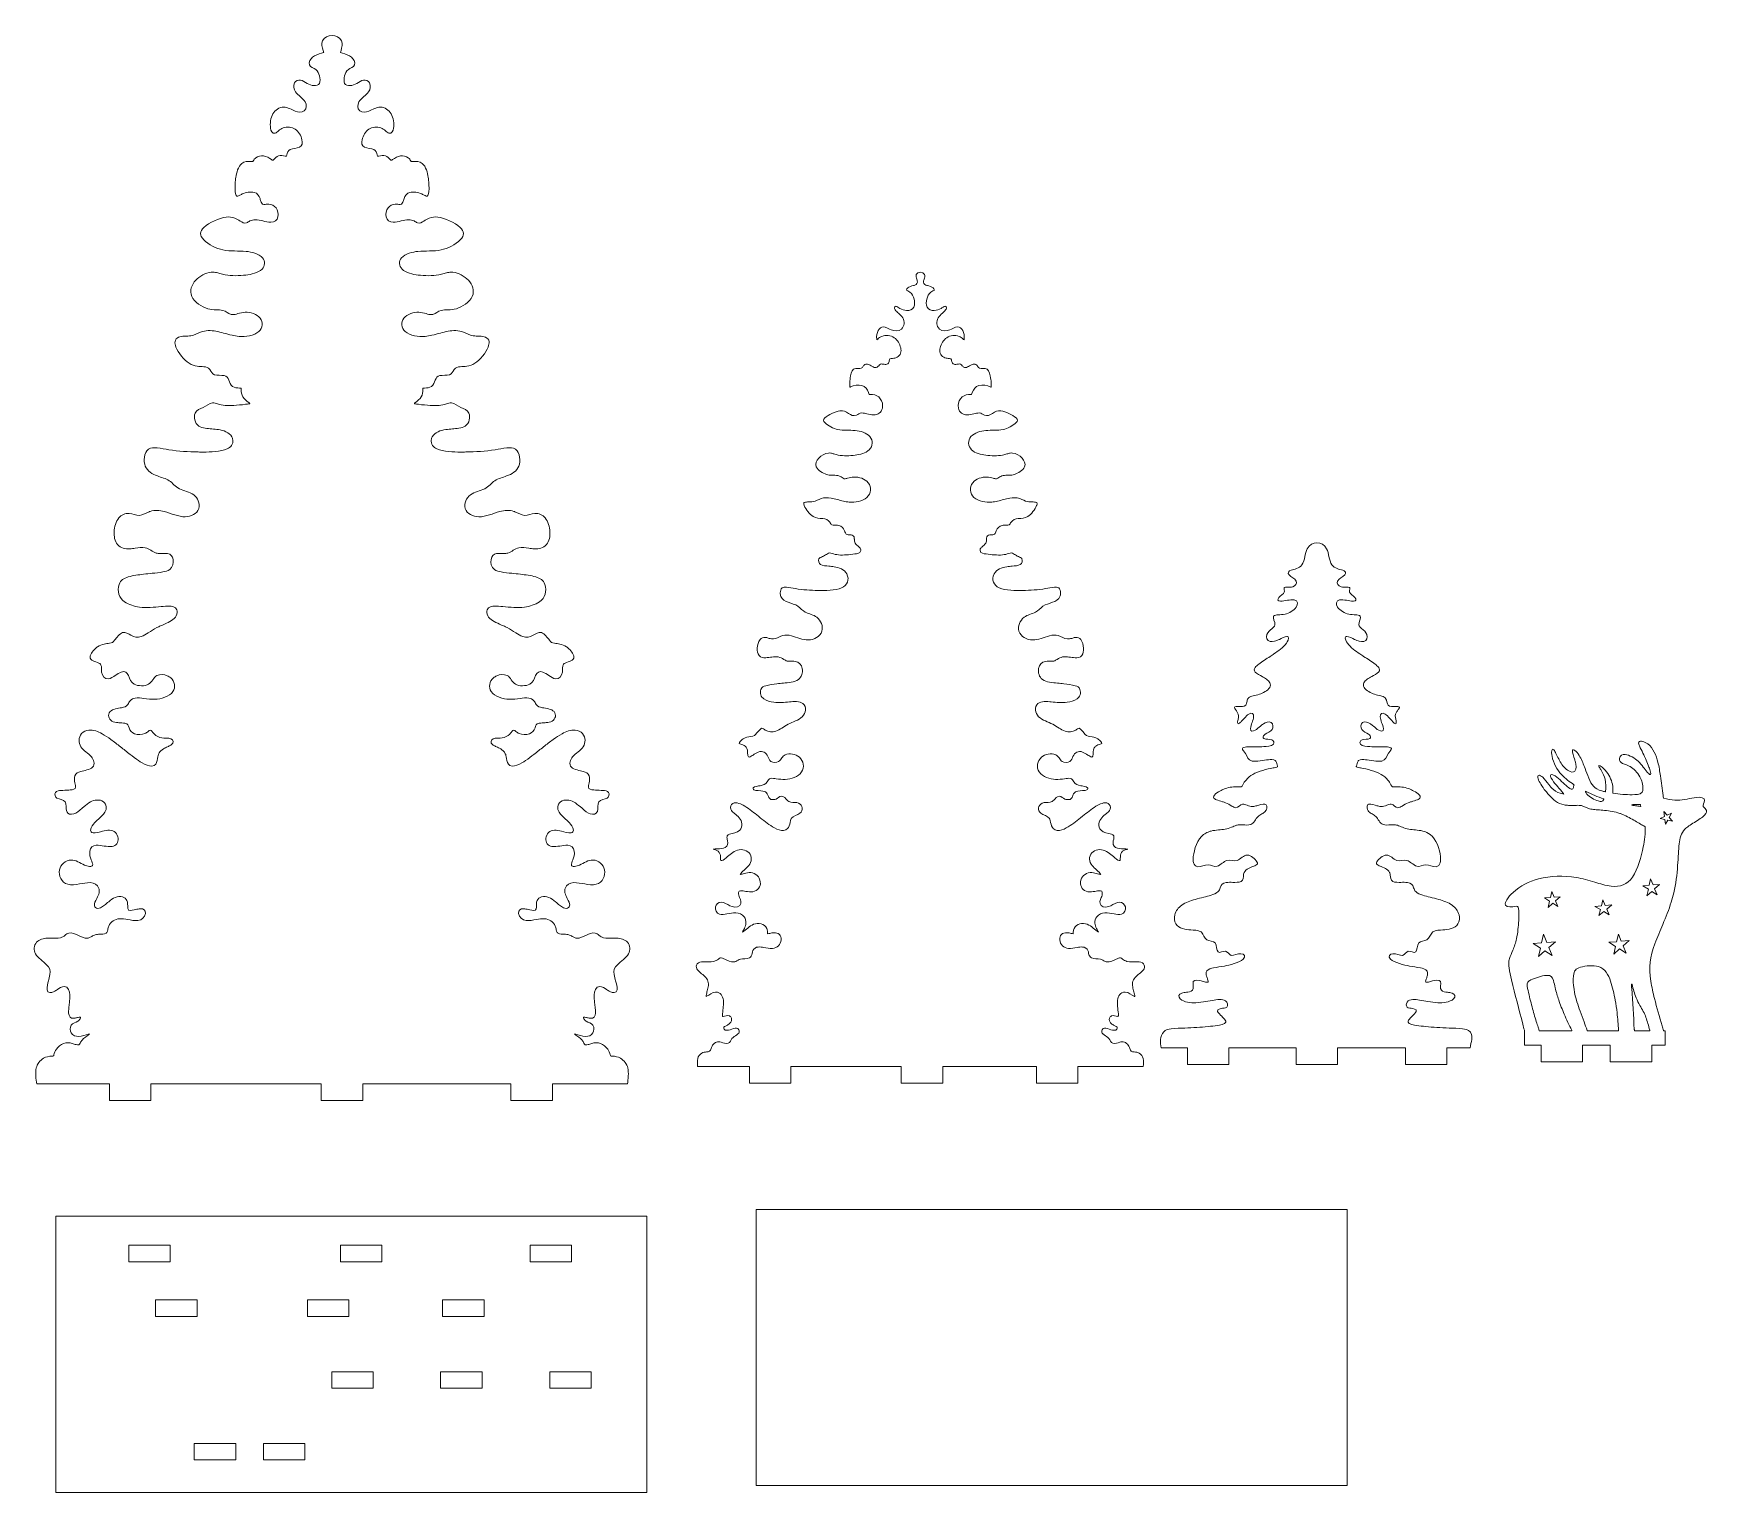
# Model space of a CAD drawing. Header units: centimetres. Extents: x -20.2 to 20.2, y -17.6 to 17.6.
import ezdxf

# ---------------------------------------------------------------- set-up
doc = ezdxf.new("R2010")
doc.units = ezdxf.units.CM
doc.header["$MEASUREMENT"] = 0
doc.layers.add('layer 1', color=7, linetype='Continuous')

msp = doc.modelspace()

# ---------------------------------------------------------------- linework, layer by layer
at = {"layer": 'layer 1', "color": 250, "lineweight": 9}
for points, knots in [([(-20.11225, -7.72239), (-20.11225, -7.72239), (-18.35802, -7.72239), (-18.35802, -7.72239), (-18.35802, -7.72239), (-18.35802, -7.72239), (-18.35802, -8.12239), (-18.35802, -8.12239), (-18.35802, -8.12239), (-18.35802, -8.12239), (-17.35802, -8.12239), (-17.35802, -8.12239), (-17.35802, -8.12239), (-17.35802, -8.12239), (-17.35802, -7.72239), (-17.35802, -7.72239), (-17.35802, -7.72239), (-17.35802, -7.72239), (-13.24804, -7.72239), (-13.24804, -7.72239), (-13.24804, -7.72239), (-13.24804, -7.72239), (-13.24804, -8.12239), (-13.24804, -8.12239), (-13.24804, -8.12239), (-13.24804, -8.12239), (-12.24804, -8.12239), (-12.24804, -8.12239), (-12.24804, -8.12239), (-12.24804, -8.12239), (-12.24804, -7.72239), (-12.24804, -7.72239), (-12.24804, -7.72239), (-12.24804, -7.72239), (-8.67251, -7.72239), (-8.67251, -7.72239), (-8.67251, -7.72239), (-8.67251, -7.72239), (-8.67251, -8.12239), (-8.67251, -8.12239), (-8.67251, -8.12239), (-8.67251, -8.12239), (-7.67251, -8.12239), (-7.67251, -8.12239), (-7.67251, -8.12239), (-7.67251, -8.12239), (-7.67251, -7.72239), (-7.67251, -7.72239), (-7.67251, -7.72239), (-7.67251, -7.72239), (-5.86011, -7.72239), (-5.86011, -7.72239), (-5.86011, -7.72239), (-5.84678, -7.61281), (-5.82602, -7.44372), (-5.85289, -7.3376), (-5.85289, -7.3376), (-5.87777, -7.2394), (-5.94237, -7.15203), (-6.03087, -7.10215), (-6.03087, -7.10215), (-6.09361, -7.06679), (-6.1589, -7.05521), (-6.22987, -7.05032), (-6.22987, -7.05032), (-6.23964, -7.04965), (-6.26161, -7.04943), (-6.26864, -7.04273), (-6.26864, -7.04273), (-6.27355, -7.03806), (-6.27579, -7.02742), (-6.27751, -7.02089), (-6.27751, -7.02089), (-6.29062, -6.97109), (-6.30808, -6.92737), (-6.33777, -6.88496), (-6.33777, -6.88496), (-6.37883, -6.82631), (-6.44361, -6.76927), (-6.51154, -6.74481), (-6.51154, -6.74481), (-6.57964, -6.72029), (-6.65462, -6.72727), (-6.72315, -6.74623), (-6.72315, -6.74623), (-6.75335, -6.75457), (-6.78267, -6.76573), (-6.81266, -6.77478), (-6.81266, -6.77478), (-6.83058, -6.78019), (-6.8578, -6.78785), (-6.87591, -6.78127), (-6.87591, -6.78127), (-6.87782, -6.78057), (-6.87967, -6.77971), (-6.88143, -6.7787), (-6.88143, -6.7787), (-6.89599, -6.77036), (-6.9058, -6.7501), (-6.91335, -6.73562), (-6.91335, -6.73562), (-6.92619, -6.711), (-6.93919, -6.68771), (-6.95718, -6.66635), (-6.95718, -6.66635), (-7.00167, -6.61353), (-7.07023, -6.5676), (-7.12761, -6.52935), (-7.12761, -6.52935), (-7.12761, -6.52935), (-7.13252, -6.52607), (-7.13252, -6.52607), (-7.13252, -6.52607), (-7.13252, -6.52607), (-7.1272, -6.51552), (-7.1272, -6.51552), (-7.1272, -6.51552), (-7.1272, -6.51552), (-7.12164, -6.51753), (-7.12164, -6.51753), (-7.12164, -6.51753), (-7.12007, -6.51809), (-7.11851, -6.51867), (-7.11693, -6.51921), (-7.11693, -6.51921), (-7.04115, -6.54513), (-6.95346, -6.57397), (-6.87309, -6.57666), (-6.87309, -6.57666), (-6.80277, -6.57901), (-6.73201, -6.55672), (-6.69513, -6.49258), (-6.69513, -6.49258), (-6.66451, -6.43931), (-6.65852, -6.35735), (-6.69651, -6.3062), (-6.69651, -6.3062), (-6.73323, -6.25678), (-6.80873, -6.24025), (-6.85907, -6.2067), (-6.85907, -6.2067), (-6.87871, -6.19361), (-6.89791, -6.17567), (-6.91041, -6.15556), (-6.91041, -6.15556), (-6.91627, -6.14614), (-6.92627, -6.12632), (-6.91816, -6.11623), (-6.91816, -6.11623), (-6.91697, -6.11474), (-6.91545, -6.11361), (-6.91373, -6.11281), (-6.91373, -6.11281), (-6.9027, -6.10765), (-6.87683, -6.11442), (-6.86494, -6.11735), (-6.86494, -6.11735), (-6.83969, -6.12359), (-6.81461, -6.1307), (-6.78891, -6.13489), (-6.78891, -6.13489), (-6.78012, -6.13633), (-6.77127, -6.13743), (-6.76239, -6.13803), (-6.76239, -6.13803), (-6.6755, -6.14381), (-6.63876, -6.09388), (-6.63344, -6.01189), (-6.63344, -6.01189), (-6.63101, -5.97447), (-6.63431, -5.93606), (-6.63801, -5.89881), (-6.63801, -5.89881), (-6.6425, -5.85363), (-6.64847, -5.80862), (-6.65363, -5.76353), (-6.65363, -5.76353), (-6.66072, -5.70174), (-6.66753, -5.63828), (-6.66429, -5.57605), (-6.66429, -5.57605), (-6.66015, -5.49676), (-6.62722, -5.36475), (-6.52555, -5.36865), (-6.52555, -5.36865), (-6.47234, -5.37069), (-6.40709, -5.41713), (-6.36325, -5.44573), (-6.36325, -5.44573), (-6.33725, -5.46269), (-6.31101, -5.47967), (-6.28311, -5.49338), (-6.28311, -5.49338), (-6.22111, -5.52385), (-6.12339, -5.54631), (-6.11215, -5.44995), (-6.11215, -5.44995), (-6.10505, -5.38917), (-6.13087, -5.29569), (-6.14593, -5.2357), (-6.14593, -5.2357), (-6.15844, -5.18589), (-6.17196, -5.1362), (-6.18082, -5.08558), (-6.18082, -5.08558), (-6.19955, -4.97857), (-6.18331, -4.91979), (-6.10375, -4.84456), (-6.10375, -4.84456), (-6.01805, -4.76355), (-5.89431, -4.68583), (-5.83608, -4.58249), (-5.83608, -4.58249), (-5.78602, -4.49363), (-5.79454, -4.38291), (-5.8613, -4.30503), (-5.8613, -4.30503), (-5.9254, -4.23026), (-6.02925, -4.20781), (-6.12335, -4.20415), (-6.12335, -4.20415), (-6.15377, -4.20297), (-6.18423, -4.20365), (-6.21464, -4.20467), (-6.21464, -4.20467), (-6.28534, -4.20703), (-6.37038, -4.21416), (-6.43864, -4.19435), (-6.43864, -4.19435), (-6.47999, -4.18235), (-6.51443, -4.15985), (-6.54901, -4.13497), (-6.54901, -4.13497), (-6.57654, -4.11514), (-6.60761, -4.09053), (-6.64045, -4.08083), (-6.64045, -4.08083), (-6.70755, -4.06101), (-6.79255, -4.10588), (-6.85205, -4.13407), (-6.85205, -4.13407), (-6.91548, -4.16412), (-7.0168, -4.21447), (-7.08749, -4.20694), (-7.08749, -4.20694), (-7.09878, -4.20574), (-7.10977, -4.20301), (-7.12043, -4.19913), (-7.12043, -4.19913), (-7.14595, -4.18983), (-7.16885, -4.17456), (-7.19208, -4.1608), (-7.19208, -4.1608), (-7.2196, -4.14451), (-7.24692, -4.1308), (-7.27807, -4.12287), (-7.27807, -4.12287), (-7.31027, -4.11469), (-7.34444, -4.11219), (-7.37753, -4.11021), (-7.37753, -4.11021), (-7.42032, -4.10766), (-7.4991, -4.10772), (-7.53591, -4.08782), (-7.53591, -4.08782), (-7.54446, -4.08319), (-7.55163, -4.0771), (-7.55737, -4.06924), (-7.55737, -4.06924), (-7.57093, -4.05066), (-7.57493, -4.02382), (-7.57863, -4.00157), (-7.57863, -4.00157), (-7.58381, -3.97039), (-7.58926, -3.94052), (-7.6018, -3.91127), (-7.6018, -3.91127), (-7.64604, -3.80805), (-7.74943, -3.74397), (-7.85963, -3.7361), (-7.85963, -3.7361), (-7.92558, -3.73139), (-7.99547, -3.74329), (-8.06036, -3.75457), (-8.06036, -3.75457), (-8.13646, -3.7678), (-8.22847, -3.78897), (-8.30528, -3.78093), (-8.30528, -3.78093), (-8.40024, -3.77099), (-8.4764, -3.70235), (-8.48605, -3.60576), (-8.48605, -3.60576), (-8.49421, -3.52419), (-8.4399, -3.48892), (-8.36413, -3.49365), (-8.36413, -3.49365), (-8.32723, -3.49596), (-8.29008, -3.50529), (-8.25419, -3.51382), (-8.25419, -3.51382), (-8.21526, -3.52308), (-8.12063, -3.54991), (-8.08526, -3.52869), (-8.08526, -3.52869), (-8.0825, -3.52703), (-8.07995, -3.52503), (-8.07767, -3.52275), (-8.07767, -3.52275), (-8.06245, -3.50753), (-8.06011, -3.47957), (-8.0592, -3.45916), (-8.0592, -3.45916), (-8.05785, -3.42886), (-8.05931, -3.39851), (-8.05673, -3.36824), (-8.05673, -3.36824), (-8.05472, -3.34455), (-8.05038, -3.32061), (-8.04043, -3.29887), (-8.04043, -3.29887), (-8.02007, -3.25439), (-7.97874, -3.22371), (-7.93287, -3.20917), (-7.93287, -3.20917), (-7.87603, -3.19117), (-7.81467, -3.19771), (-7.76015, -3.22038), (-7.76015, -3.22038), (-7.70232, -3.24441), (-7.64823, -3.28614), (-7.59978, -3.32535), (-7.59978, -3.32535), (-7.56541, -3.35315), (-7.53191, -3.38203), (-7.49727, -3.40949), (-7.49727, -3.40949), (-7.46887, -3.43199), (-7.43826, -3.45536), (-7.40559, -3.47123), (-7.40559, -3.47123), (-7.3667, -3.49012), (-7.31395, -3.50021), (-7.27969, -3.46665), (-7.27969, -3.46665), (-7.25677, -3.4442), (-7.25189, -3.41063), (-7.25706, -3.38015), (-7.25706, -3.38015), (-7.26647, -3.32467), (-7.30785, -3.25957), (-7.33249, -3.20837), (-7.33249, -3.20837), (-7.35151, -3.16888), (-7.36932, -3.12565), (-7.37337, -3.08165), (-7.37337, -3.08165), (-7.37581, -3.05517), (-7.37313, -3.02818), (-7.36496, -3.00285), (-7.36496, -3.00285), (-7.33519, -2.91055), (-7.24762, -2.86858), (-7.15616, -2.86443), (-7.15616, -2.86443), (-7.07034, -2.86053), (-6.9775, -2.88208), (-6.89295, -2.89643), (-6.89295, -2.89643), (-6.80669, -2.91107), (-6.69787, -2.92839), (-6.61243, -2.90508), (-6.61243, -2.90508), (-6.53775, -2.88471), (-6.47991, -2.83264), (-6.44461, -2.76459), (-6.44461, -2.76459), (-6.41191, -2.70157), (-6.39887, -2.62458), (-6.41342, -2.55475), (-6.41342, -2.55475), (-6.4398, -2.42813), (-6.56201, -2.32531), (-6.6909, -2.31932), (-6.6909, -2.31932), (-6.81105, -2.31374), (-6.91177, -2.39243), (-7.01602, -2.43981), (-7.01602, -2.43981), (-7.05308, -2.45666), (-7.09555, -2.47083), (-7.13637, -2.47345), (-7.13637, -2.47345), (-7.15777, -2.47483), (-7.18956, -2.47321), (-7.20521, -2.45665), (-7.20521, -2.45665), (-7.20718, -2.45455), (-7.20887, -2.45223), (-7.21024, -2.44969), (-7.21024, -2.44969), (-7.22621, -2.42008), (-7.19129, -2.34781), (-7.17998, -2.3179), (-7.17998, -2.3179), (-7.15528, -2.2525), (-7.13387, -2.17815), (-7.14355, -2.10771), (-7.14355, -2.10771), (-7.15571, -2.01912), (-7.21132, -1.96789), (-7.30049, -1.96194), (-7.30049, -1.96194), (-7.36237, -1.95781), (-7.4307, -1.97143), (-7.49196, -1.98063), (-7.49196, -1.98063), (-7.55156, -1.98959), (-7.62191, -2.00071), (-7.68167, -1.99139), (-7.68167, -1.99139), (-7.78269, -1.97565), (-7.83799, -1.89505), (-7.82741, -1.79518), (-7.82741, -1.79518), (-7.81574, -1.68511), (-7.73418, -1.60371), (-7.62281, -1.59759), (-7.62281, -1.59759), (-7.56711, -1.59453), (-7.50661, -1.60771), (-7.45263, -1.62074), (-7.45263, -1.62074), (-7.39192, -1.6354), (-7.28155, -1.67169), (-7.222, -1.66486), (-7.222, -1.66486), (-7.20454, -1.66285), (-7.18775, -1.65649), (-7.17688, -1.64205), (-7.17688, -1.64205), (-7.1386, -1.59116), (-7.19923, -1.49399), (-7.23182, -1.45326), (-7.23182, -1.45326), (-7.26757, -1.40857), (-7.31107, -1.36963), (-7.35339, -1.33131), (-7.35339, -1.33131), (-7.40697, -1.2828), (-7.47159, -1.22793), (-7.5093, -1.16598), (-7.5093, -1.16598), (-7.5604, -1.08205), (-7.5561, -0.97631), (-7.47427, -0.91374), (-7.47427, -0.91374), (-7.38345, -0.84429), (-7.25271, -0.8668), (-7.15896, -0.91794), (-7.15896, -0.91794), (-7.10353, -0.94818), (-7.05313, -0.98931), (-7.00497, -1.02987), (-7.00497, -1.02987), (-6.94228, -1.08267), (-6.87637, -1.14626), (-6.80442, -1.18559), (-6.80442, -1.18559), (-6.74699, -1.21699), (-6.66583, -1.2356), (-6.61317, -1.18503), (-6.61317, -1.18503), (-6.60182, -1.17413), (-6.59313, -1.16093), (-6.58719, -1.14637), (-6.58719, -1.14637), (-6.55985, -1.07941), (-6.58773, -0.96916), (-6.54937, -0.91374), (-6.54937, -0.91374), (-6.51141, -0.85891), (-6.40804, -0.85921), (-6.35317, -0.82545), (-6.35317, -0.82545), (-6.30869, -0.79809), (-6.2869, -0.73373), (-6.31674, -0.68811), (-6.31674, -0.68811), (-6.34284, -0.6482), (-6.40848, -0.64501), (-6.45126, -0.64187), (-6.45126, -0.64187), (-6.51241, -0.63739), (-6.57367, -0.63464), (-6.63485, -0.63065), (-6.63485, -0.63065), (-6.67526, -0.62801), (-6.76363, -0.62451), (-6.79041, -0.59143), (-6.79041, -0.59143), (-6.81552, -0.56041), (-6.79051, -0.48828), (-6.7834, -0.4527), (-6.7834, -0.4527), (-6.77309, -0.40115), (-6.76842, -0.34047), (-6.78619, -0.29012), (-6.78619, -0.29012), (-6.80879, -0.22609), (-6.865, -0.1986), (-6.92632, -0.1808), (-6.92632, -0.1808), (-7.00851, -0.15695), (-7.15023, -0.14188), (-7.2108, -0.07991), (-7.2108, -0.07991), (-7.28103, -0.00806), (-7.24003, 0.10811), (-7.18417, 0.17514), (-7.18417, 0.17514), (-7.10949, 0.26477), (-6.99303, 0.31463), (-6.92913, 0.41337), (-6.92913, 0.41337), (-6.86641, 0.5103), (-6.86899, 0.6422), (-6.94453, 0.73148), (-6.94453, 0.73148), (-6.99011, 0.78534), (-7.0522, 0.81325), (-7.12199, 0.81837), (-7.12199, 0.81837), (-7.23027, 0.82632), (-7.34584, 0.77985), (-7.43923, 0.72869), (-7.43923, 0.72869), (-7.51364, 0.68791), (-7.58411, 0.63975), (-7.65289, 0.59019), (-7.65289, 0.59019), (-7.73189, 0.53326), (-7.80882, 0.47355), (-7.8853, 0.41331), (-7.8853, 0.41331), (-7.96223, 0.35273), (-8.03859, 0.29143), (-8.11583, 0.23124), (-8.11583, 0.23124), (-8.18279, 0.17907), (-8.25025, 0.12733), (-8.32066, 0.07986), (-8.32066, 0.07986), (-8.41007, 0.01957), (-8.64599, -0.13145), (-8.73407, -0.00423), (-8.73407, -0.00423), (-8.7662, 0.04217), (-8.77325, 0.12045), (-8.78573, 0.17532), (-8.78573, 0.17532), (-8.79313, 0.20783), (-8.80289, 0.24047), (-8.81949, 0.26958), (-8.81949, 0.26958), (-8.82412, 0.27768), (-8.82927, 0.28548), (-8.83497, 0.29285), (-8.83497, 0.29285), (-8.86419, 0.33059), (-8.90844, 0.35796), (-8.95026, 0.37979), (-8.95026, 0.37979), (-8.98073, 0.39569), (-9.01216, 0.40963), (-9.04315, 0.42445), (-9.04315, 0.42445), (-9.06808, 0.43636), (-9.095, 0.44933), (-9.11664, 0.46664), (-9.11664, 0.46664), (-9.17229, 0.51115), (-9.16308, 0.57765), (-9.09843, 0.60675), (-9.09843, 0.60675), (-9.04007, 0.63301), (-8.94632, 0.61936), (-8.88122, 0.62919), (-8.88122, 0.62919), (-8.81345, 0.63941), (-8.75027, 0.67186), (-8.70185, 0.72027), (-8.70185, 0.72027), (-8.68216, 0.73997), (-8.6656, 0.76238), (-8.64754, 0.78351), (-8.64754, 0.78351), (-8.63717, 0.79564), (-8.62097, 0.81417), (-8.60375, 0.81417), (-8.60375, 0.81417), (-8.58705, 0.81417), (-8.56537, 0.79533), (-8.5526, 0.78527), (-8.5526, 0.78527), (-8.52714, 0.7652), (-8.50201, 0.74715), (-8.47201, 0.7343), (-8.47201, 0.7343), (-8.40197, 0.70429), (-8.29851, 0.69689), (-8.22679, 0.72447), (-8.22679, 0.72447), (-8.16143, 0.74961), (-8.11603, 0.80645), (-8.09085, 0.87021), (-8.09085, 0.87021), (-8.06676, 0.93124), (-8.06724, 0.96603), (-7.99275, 0.98093), (-7.99275, 0.98093), (-7.96744, 0.98599), (-7.9413, 0.9876), (-7.91559, 0.98938), (-7.91559, 0.98938), (-7.8843, 0.99154), (-7.85297, 0.99335), (-7.82178, 0.99669), (-7.82178, 0.99669), (-7.774, 1.0018), (-7.71789, 1.0109), (-7.67605, 1.03559), (-7.67605, 1.03559), (-7.598, 1.08165), (-7.56857, 1.19245), (-7.63261, 1.2626), (-7.63261, 1.2626), (-7.69168, 1.32729), (-7.82709, 1.34408), (-7.91008, 1.35791), (-7.91008, 1.35791), (-7.97435, 1.36861), (-8.02258, 1.37528), (-8.06144, 1.43356), (-8.06144, 1.43356), (-8.0817, 1.46395), (-8.0975, 1.49667), (-8.12135, 1.52466), (-8.12135, 1.52466), (-8.15263, 1.56137), (-8.19022, 1.58317), (-8.23802, 1.59053), (-8.23802, 1.59053), (-8.30285, 1.60049), (-8.38384, 1.58681), (-8.44892, 1.57827), (-8.44892, 1.57827), (-8.53691, 1.56671), (-8.62555, 1.55559), (-8.71448, 1.5597), (-8.71448, 1.5597), (-8.85854, 1.56635), (-9.06329, 1.62237), (-9.1489, 1.74748), (-9.1489, 1.74748), (-9.22126, 1.85323), (-9.18863, 1.99369), (-9.09565, 2.07539), (-9.09565, 2.07539), (-9.07111, 2.09695), (-9.04275, 2.11414), (-9.01283, 2.12711), (-9.01283, 2.12711), (-8.94031, 2.15853), (-8.83743, 2.17166), (-8.76493, 2.13425), (-8.76493, 2.13425), (-8.67754, 2.08913), (-8.65217, 1.97531), (-8.56314, 1.92405), (-8.56314, 1.92405), (-8.47239, 1.87179), (-8.31006, 1.87536), (-8.21842, 1.92405), (-8.21842, 1.92405), (-8.13023, 1.9709), (-8.11783, 2.04899), (-8.07827, 2.13144), (-8.07827, 2.13144), (-8.04215, 2.20669), (-7.99005, 2.25041), (-7.9045, 2.21833), (-7.9045, 2.21833), (-7.85367, 2.19927), (-7.80384, 2.16314), (-7.75828, 2.13364), (-7.75828, 2.13364), (-7.71257, 2.10405), (-7.64749, 2.06117), (-7.59339, 2.05297), (-7.59339, 2.05297), (-7.49938, 2.03873), (-7.44415, 2.13289), (-7.43084, 2.21273), (-7.43084, 2.21273), (-7.42563, 2.24401), (-7.42633, 2.27561), (-7.42597, 2.30719), (-7.42597, 2.30719), (-7.42567, 2.33341), (-7.42465, 2.3623), (-7.41337, 2.38642), (-7.41337, 2.38642), (-7.40703, 2.39997), (-7.39789, 2.41106), (-7.38599, 2.42012), (-7.38599, 2.42012), (-7.32721, 2.46491), (-7.1814, 2.4762), (-7.15618, 2.54905), (-7.15618, 2.54905), (-7.13163, 2.61999), (-7.21755, 2.72656), (-7.26534, 2.77235), (-7.26534, 2.77235), (-7.28615, 2.7923), (-7.30866, 2.81067), (-7.33275, 2.82653), (-7.33275, 2.82653), (-7.38163, 2.85869), (-7.4359, 2.87912), (-7.49285, 2.89168), (-7.49285, 2.89168), (-7.53531, 2.90105), (-7.57841, 2.90499), (-7.62143, 2.9106), (-7.62143, 2.9106), (-7.68952, 2.91949), (-7.70065, 2.93467), (-7.74194, 2.98629), (-7.74194, 2.98629), (-7.78804, 3.04392), (-7.86519, 3.1432), (-7.93533, 3.16845), (-7.93533, 3.16845), (-8.00743, 3.19441), (-8.07779, 3.13723), (-8.13713, 3.10399), (-8.13713, 3.10399), (-8.21913, 3.05806), (-8.29577, 3.04039), (-8.38655, 3.07317), (-8.38655, 3.07317), (-8.44567, 3.09452), (-8.5025, 3.13171), (-8.55543, 3.16531), (-8.55543, 3.16531), (-8.62323, 3.20835), (-8.69077, 3.25197), (-8.76213, 3.28897), (-8.76213, 3.28897), (-8.79129, 3.30409), (-8.821, 3.31814), (-8.85089, 3.33175), (-8.85089, 3.33175), (-8.91302, 3.36006), (-8.97613, 3.38625), (-9.03737, 3.4165), (-9.03737, 3.4165), (-9.08776, 3.44139), (-9.14195, 3.47105), (-9.18253, 3.51037), (-9.18253, 3.51037), (-9.22123, 3.54785), (-9.24924, 3.59753), (-9.25329, 3.65192), (-9.25329, 3.65192), (-9.25649, 3.69478), (-9.2439, 3.73943), (-9.21055, 3.76823), (-9.21055, 3.76823), (-9.17484, 3.79907), (-9.12028, 3.80585), (-9.07478, 3.80748), (-9.07478, 3.80748), (-9.00477, 3.80999), (-8.93407, 3.80233), (-8.86439, 3.79627), (-8.86439, 3.79627), (-8.69489, 3.78154), (-8.51383, 3.76427), (-8.34449, 3.78507), (-8.34449, 3.78507), (-8.21756, 3.80066), (-8.09033, 3.84287), (-7.98435, 3.91538), (-7.98435, 3.91538), (-7.91587, 3.96223), (-7.86803, 4.01315), (-7.84562, 4.09476), (-7.84562, 4.09476), (-7.82521, 4.16911), (-7.8268, 4.25835), (-7.85123, 4.33159), (-7.85123, 4.33159), (-7.88678, 4.43819), (-7.97095, 4.48205), (-8.07268, 4.51237), (-8.07268, 4.51237), (-8.19147, 4.54777), (-8.32077, 4.56343), (-8.44368, 4.57807), (-8.44368, 4.57807), (-8.51332, 4.58637), (-8.58308, 4.59357), (-8.65285, 4.60065), (-8.65285, 4.60065), (-8.73702, 4.60919), (-8.8217, 4.61649), (-8.90492, 4.63218), (-8.90492, 4.63218), (-8.96078, 4.64272), (-9.02553, 4.659), (-9.07186, 4.69314), (-9.07186, 4.69314), (-9.14652, 4.74815), (-9.16734, 4.84685), (-9.15174, 4.93416), (-9.15174, 4.93416), (-9.13836, 5.00907), (-9.09853, 5.06543), (-9.02001, 5.07851), (-9.02001, 5.07851), (-8.96569, 5.08756), (-8.90585, 5.07827), (-8.8508, 5.07779), (-8.8508, 5.07779), (-8.81551, 5.07749), (-8.77935, 5.07963), (-8.74535, 5.08972), (-8.74535, 5.08972), (-8.64925, 5.11825), (-8.58363, 5.198), (-8.47908, 5.21725), (-8.47908, 5.21725), (-8.40488, 5.23092), (-8.31725, 5.21559), (-8.24301, 5.20501), (-8.24301, 5.20501), (-8.19768, 5.19856), (-8.15213, 5.19218), (-8.10631, 5.19062), (-8.10631, 5.19062), (-8.00124, 5.18705), (-7.88659, 5.21163), (-7.81483, 5.29431), (-7.81483, 5.29431), (-7.74343, 5.3766), (-7.72611, 5.50023), (-7.73215, 5.60543), (-7.73215, 5.60543), (-7.73856, 5.71677), (-7.77352, 5.85037), (-7.84566, 5.93755), (-7.84566, 5.93755), (-7.90683, 6.01147), (-7.99893, 6.05324), (-8.09509, 6.04548), (-8.09509, 6.04548), (-8.17787, 6.03881), (-8.25844, 5.99071), (-8.34173, 5.99644), (-8.34173, 5.99644), (-8.4193, 6.00179), (-8.50462, 6.05607), (-8.5769, 6.08467), (-8.5769, 6.08467), (-8.5844, 6.08765), (-8.59195, 6.09048), (-8.59957, 6.09313), (-8.59957, 6.09313), (-8.71527, 6.13345), (-8.82548, 6.12206), (-8.94151, 6.09032), (-8.94151, 6.09032), (-9.10317, 6.0461), (-9.27986, 5.96276), (-9.44881, 5.96421), (-9.44881, 5.96421), (-9.5805, 5.96535), (-9.73327, 6.03286), (-9.77531, 6.1674), (-9.77531, 6.1674), (-9.81237, 6.28597), (-9.74467, 6.41925), (-9.65059, 6.49112), (-9.65059, 6.49112), (-9.54771, 6.56971), (-9.41661, 6.58268), (-9.30447, 6.64105), (-9.30447, 6.64105), (-9.25578, 6.66639), (-9.21446, 6.70075), (-9.17431, 6.73775), (-9.17431, 6.73775), (-9.13805, 6.77116), (-9.10297, 6.80667), (-9.06203, 6.83445), (-9.06203, 6.83445), (-8.97897, 6.8908), (-8.86959, 6.91433), (-8.77615, 6.94937), (-8.77615, 6.94937), (-8.65487, 6.99485), (-8.53333, 7.06039), (-8.48327, 7.18758), (-8.48327, 7.18758), (-8.43661, 7.30613), (-8.44841, 7.51239), (-8.56034, 7.59257), (-8.56034, 7.59257), (-8.61853, 7.63425), (-8.69989, 7.63422), (-8.76827, 7.62813), (-8.76827, 7.62813), (-8.86467, 7.61955), (-8.95958, 7.59815), (-9.05502, 7.58277), (-9.05502, 7.58277), (-9.2877, 7.54529), (-9.52447, 7.53191), (-9.75991, 7.52811), (-9.75991, 7.52811), (-9.80122, 7.52744), (-9.84254, 7.5271), (-9.88387, 7.52725), (-9.88387, 7.52725), (-10.04881, 7.52783), (-10.3069, 7.53253), (-10.45637, 7.60099), (-10.45637, 7.60099), (-10.54682, 7.64241), (-10.61045, 7.71939), (-10.59359, 7.82329), (-10.59359, 7.82329), (-10.58967, 7.84747), (-10.58147, 7.87091), (-10.56989, 7.89247), (-10.56989, 7.89247), (-10.50911, 8.00557), (-10.365, 8.05117), (-10.24618, 8.06905), (-10.24618, 8.06905), (-10.19265, 8.0771), (-10.1386, 8.08084), (-10.08467, 8.08505), (-10.08467, 8.08505), (-9.99069, 8.0924), (-9.85688, 8.10071), (-9.77672, 8.15312), (-9.77672, 8.15312), (-9.72393, 8.18763), (-9.69116, 8.24261), (-9.67687, 8.30324), (-9.67687, 8.30324), (-9.66505, 8.35336), (-9.66491, 8.41455), (-9.68422, 8.46281), (-9.68422, 8.46281), (-9.71797, 8.54715), (-9.80787, 8.56399), (-9.88041, 8.60155), (-9.88041, 8.60155), (-9.94667, 8.63586), (-10.03172, 8.70945), (-10.10604, 8.71506), (-10.10604, 8.71506), (-10.14625, 8.71809), (-10.18991, 8.70231), (-10.22779, 8.69019), (-10.22779, 8.69019), (-10.28718, 8.67121), (-10.34505, 8.65639), (-10.40734, 8.65061), (-10.40734, 8.65061), (-10.47657, 8.6442), (-10.54719, 8.64643), (-10.61651, 8.65059), (-10.61651, 8.65059), (-10.71108, 8.65627), (-10.80523, 8.66704), (-10.89923, 8.67865), (-10.89923, 8.67865), (-10.92053, 8.68127), (-10.97696, 8.68612), (-10.99351, 8.69385), (-10.99351, 8.69385), (-10.99351, 8.69385), (-11.0015, 8.69759), (-11.0015, 8.69759), (-11.0015, 8.69759), (-11.0015, 8.69759), (-10.99573, 8.70425), (-10.99573, 8.70425), (-10.99573, 8.70425), (-10.99121, 8.70949), (-10.98334, 8.71499), (-10.9777, 8.71927), (-10.9777, 8.71927), (-10.92588, 8.75865), (-10.8691, 8.80523), (-10.83617, 8.86221), (-10.83617, 8.86221), (-10.80542, 8.91543), (-10.79786, 8.97422), (-10.79553, 9.0346), (-10.79553, 9.0346), (-10.79514, 9.04469), (-10.7948, 9.05479), (-10.79439, 9.06489), (-10.79439, 9.06489), (-10.79439, 9.06489), (-10.79413, 9.07104), (-10.79413, 9.07104), (-10.79413, 9.07104), (-10.79413, 9.07104), (-10.78798, 9.07127), (-10.78798, 9.07127), (-10.78798, 9.07127), (-10.77695, 9.07169), (-10.76591, 9.07203), (-10.75489, 9.07243), (-10.75489, 9.07243), (-10.70143, 9.07433), (-10.63341, 9.07922), (-10.58813, 9.11026), (-10.58813, 9.11026), (-10.53888, 9.14403), (-10.51917, 9.20907), (-10.49705, 9.26161), (-10.49705, 9.26161), (-10.47353, 9.31745), (-10.44777, 9.35725), (-10.38493, 9.37091), (-10.38493, 9.37091), (-10.31038, 9.38712), (-10.22489, 9.36801), (-10.15371, 9.39333), (-10.15371, 9.39333), (-10.09198, 9.41528), (-10.07444, 9.4656), (-10.04018, 9.51525), (-10.04018, 9.51525), (-10.00323, 9.56881), (-9.95605, 9.58019), (-9.89445, 9.58532), (-9.89445, 9.58532), (-9.84185, 9.5897), (-9.78907, 9.58982), (-9.73679, 9.59793), (-9.73679, 9.59793), (-9.66652, 9.60883), (-9.6015, 9.63115), (-9.54131, 9.6694), (-9.54131, 9.6694), (-9.41511, 9.74959), (-9.27672, 9.92293), (-9.2218, 10.06179), (-9.2218, 10.06179), (-9.186, 10.15228), (-9.17933, 10.25463), (-9.28487, 10.29721), (-9.28487, 10.29721), (-9.37207, 10.33238), (-9.48827, 10.31781), (-9.58195, 10.33365), (-9.58195, 10.33365), (-9.66759, 10.34814), (-9.73697, 10.39383), (-9.81738, 10.42191), (-9.81738, 10.42191), (-9.93695, 10.46368), (-10.06363, 10.46555), (-10.18733, 10.44295), (-10.18733, 10.44295), (-10.25011, 10.43149), (-10.31178, 10.41454), (-10.37328, 10.39772), (-10.37328, 10.39772), (-10.44102, 10.3792), (-10.50871, 10.36035), (-10.5773, 10.34521), (-10.5773, 10.34521), (-10.63263, 10.33299), (-10.6886, 10.32309), (-10.74509, 10.31822), (-10.74509, 10.31822), (-10.89767, 10.30505), (-11.10901, 10.32895), (-11.22575, 10.43734), (-11.22575, 10.43734), (-11.31747, 10.52251), (-11.33697, 10.65991), (-11.25657, 10.75965), (-11.25657, 10.75965), (-11.17729, 10.85801), (-11.01303, 10.90373), (-10.89083, 10.89979), (-10.89083, 10.89979), (-10.83067, 10.89785), (-10.77415, 10.88368), (-10.71653, 10.86756), (-10.71653, 10.86756), (-10.67514, 10.85598), (-10.62426, 10.83989), (-10.58111, 10.84374), (-10.58111, 10.84374), (-10.57134, 10.84461), (-10.56169, 10.84654), (-10.55229, 10.84933), (-10.55229, 10.84933), (-10.48187, 10.87017), (-10.43089, 10.92749), (-10.3555, 10.94605), (-10.3555, 10.94605), (-10.30427, 10.95865), (-10.24657, 10.95606), (-10.19399, 10.95725), (-10.19399, 10.95725), (-10.12368, 10.95885), (-10.05603, 10.96503), (-9.98835, 10.98527), (-9.98835, 10.98527), (-9.84661, 11.02766), (-9.66707, 11.14244), (-9.60437, 11.28096), (-9.60437, 11.28096), (-9.54184, 11.41911), (-9.60291, 11.56863), (-9.69966, 11.67333), (-9.69966, 11.67333), (-9.78994, 11.77103), (-9.93744, 11.8554), (-10.07105, 11.86813), (-10.07105, 11.86813), (-10.10561, 11.87141), (-10.13961, 11.86938), (-10.17375, 11.86331), (-10.17375, 11.86331), (-10.21113, 11.85666), (-10.2476, 11.84571), (-10.28402, 11.83517), (-10.28402, 11.83517), (-10.32613, 11.82298), (-10.3684, 11.81152), (-10.41157, 11.80367), (-10.41157, 11.80367), (-10.56897, 11.77506), (-10.75336, 11.77967), (-10.91186, 11.79949), (-10.91186, 11.79949), (-11.03421, 11.81478), (-11.20939, 11.84874), (-11.29862, 11.93961), (-11.29862, 11.93961), (-11.37463, 12.01704), (-11.38223, 12.12934), (-11.31124, 12.21287), (-11.31124, 12.21287), (-11.22459, 12.31482), (-11.04271, 12.35741), (-10.91465, 12.36981), (-10.91465, 12.36981), (-10.72868, 12.38781), (-10.54107, 12.36499), (-10.3569, 12.40485), (-10.3569, 12.40485), (-10.1971, 12.43943), (-10.00771, 12.53074), (-9.89307, 12.6487), (-9.89307, 12.6487), (-9.79024, 12.75451), (-9.78843, 12.84905), (-9.89866, 12.94999), (-9.89866, 12.94999), (-10.02162, 13.06257), (-10.26869, 13.17513), (-10.43399, 13.19663), (-10.43399, 13.19663), (-10.50526, 13.2059), (-10.57509, 13.20011), (-10.64244, 13.17421), (-10.64244, 13.17421), (-10.69008, 13.15589), (-10.73069, 13.12906), (-10.77311, 13.10135), (-10.77311, 13.10135), (-10.81828, 13.07186), (-10.87137, 13.03559), (-10.92725, 13.05931), (-10.92725, 13.05931), (-10.95555, 13.07132), (-10.98037, 13.09059), (-11.00783, 13.10432), (-11.00783, 13.10432), (-11.04843, 13.12461), (-11.08925, 13.13416), (-11.13466, 13.13357), (-11.13466, 13.13357), (-11.19627, 13.13277), (-11.26109, 13.11673), (-11.32113, 13.10347), (-11.32113, 13.10347), (-11.38219, 13.08999), (-11.44896, 13.0733), (-11.51162, 13.0733), (-11.51162, 13.0733), (-11.59973, 13.0733), (-11.66483, 13.11484), (-11.68398, 13.20364), (-11.68398, 13.20364), (-11.69929, 13.27464), (-11.68009, 13.35877), (-11.63635, 13.41663), (-11.63635, 13.41663), (-11.59587, 13.47016), (-11.53082, 13.50457), (-11.46398, 13.50913), (-11.46398, 13.50913), (-11.43494, 13.51111), (-11.40671, 13.50703), (-11.37797, 13.50369), (-11.37797, 13.50369), (-11.35853, 13.50145), (-11.33197, 13.49836), (-11.31405, 13.50771), (-11.31405, 13.50771), (-11.29574, 13.51726), (-11.28573, 13.53977), (-11.27882, 13.55817), (-11.27882, 13.55817), (-11.26845, 13.58583), (-11.26105, 13.61449), (-11.25096, 13.64225), (-11.25096, 13.64225), (-11.22567, 13.71179), (-11.18745, 13.7725), (-11.11224, 13.79361), (-11.11224, 13.79361), (-11.02776, 13.81733), (-10.90251, 13.79071), (-10.82356, 13.75577), (-10.82356, 13.75577), (-10.79655, 13.74381), (-10.77123, 13.72873), (-10.74501, 13.71523), (-10.74501, 13.71523), (-10.73075, 13.7079), (-10.70846, 13.69665), (-10.69217, 13.70197), (-10.69217, 13.70197), (-10.67822, 13.70651), (-10.67098, 13.72189), (-10.66661, 13.73475), (-10.66661, 13.73475), (-10.64043, 13.81174), (-10.64774, 13.96731), (-10.65451, 14.04999), (-10.65451, 14.04999), (-10.65739, 14.08516), (-10.66131, 14.12026), (-10.66661, 14.15515), (-10.66661, 14.15515), (-10.68308, 14.26367), (-10.72085, 14.41904), (-10.81094, 14.49008), (-10.81094, 14.49008), (-10.87422, 14.53997), (-10.95383, 14.54353), (-11.03096, 14.53912), (-11.03096, 14.53912), (-11.04147, 14.53852), (-11.07337, 14.53483), (-11.08089, 14.54151), (-11.08089, 14.54151), (-11.08371, 14.54402), (-11.08546, 14.54832), (-11.08701, 14.55173), (-11.08701, 14.55173), (-11.10189, 14.58445), (-11.12062, 14.6068), (-11.15007, 14.62741), (-11.15007, 14.62741), (-11.20257, 14.66416), (-11.27271, 14.68327), (-11.33645, 14.67365), (-11.33645, 14.67365), (-11.40409, 14.66343), (-11.47162, 14.62329), (-11.52845, 14.58677), (-11.52845, 14.58677), (-11.53681, 14.58139), (-11.55858, 14.5656), (-11.56814, 14.56802), (-11.56814, 14.56802), (-11.57478, 14.5697), (-11.58179, 14.57998), (-11.58591, 14.58537), (-11.58591, 14.58537), (-11.61498, 14.62337), (-11.64809, 14.65915), (-11.69521, 14.67365), (-11.69521, 14.67365), (-11.74543, 14.68911), (-11.80846, 14.67921), (-11.85917, 14.66946), (-11.85917, 14.66946), (-11.89285, 14.66298), (-11.89524, 14.6602), (-11.90121, 14.69607), (-11.90121, 14.69607), (-11.91003, 14.7491), (-11.92582, 14.80107), (-11.97687, 14.82781), (-11.97687, 14.82781), (-12.04435, 14.86315), (-12.13367, 14.84896), (-12.2039, 14.88247), (-12.2039, 14.88247), (-12.27579, 14.91677), (-12.27816, 14.99505), (-12.26276, 15.06323), (-12.26276, 15.06323), (-12.24131, 15.15823), (-12.1819, 15.26294), (-12.10019, 15.31829), (-12.10019, 15.31829), (-12.01807, 15.37391), (-11.90092, 15.3877), (-11.8087, 15.35051), (-11.8087, 15.35051), (-11.76722, 15.33378), (-11.73236, 15.30698), (-11.69835, 15.27851), (-11.69835, 15.27851), (-11.67543, 15.25932), (-11.64364, 15.22962), (-11.61533, 15.22018), (-11.61533, 15.22018), (-11.5445, 15.19655), (-11.51307, 15.29119), (-11.50461, 15.3435), (-11.50461, 15.3435), (-11.48725, 15.45086), (-11.50817, 15.59328), (-11.56207, 15.68823), (-11.56207, 15.68823), (-11.61443, 15.7805), (-11.71353, 15.85376), (-11.82273, 15.85219), (-11.82273, 15.85219), (-11.92161, 15.85078), (-12.0105, 15.78742), (-12.10019, 15.75269), (-12.10019, 15.75269), (-12.16651, 15.72702), (-12.25955, 15.70867), (-12.31882, 15.75971), (-12.31882, 15.75971), (-12.38189, 15.81403), (-12.37845, 15.91021), (-12.33842, 15.97692), (-12.33842, 15.97692), (-12.30976, 16.02468), (-12.26281, 16.06667), (-12.22189, 16.10408), (-12.22189, 16.10408), (-12.18277, 16.13984), (-12.14015, 16.17656), (-12.10861, 16.21935), (-12.10861, 16.21935), (-12.06325, 16.2809), (-12.04318, 16.36432), (-12.08338, 16.43377), (-12.08338, 16.43377), (-12.11255, 16.48416), (-12.16994, 16.51272), (-12.22772, 16.50383), (-12.22772, 16.50383), (-12.2836, 16.49522), (-12.33878, 16.45005), (-12.38749, 16.42255), (-12.38749, 16.42255), (-12.43812, 16.39398), (-12.49721, 16.37227), (-12.55564, 16.36928), (-12.55564, 16.36928), (-12.60362, 16.36683), (-12.65897, 16.37709), (-12.68316, 16.42395), (-12.68316, 16.42395), (-12.70808, 16.47225), (-12.69708, 16.55218), (-12.68457, 16.60333), (-12.68457, 16.60333), (-12.66964, 16.66437), (-12.64499, 16.71885), (-12.59348, 16.75749), (-12.59348, 16.75749), (-12.55007, 16.79005), (-12.46702, 16.81847), (-12.44493, 16.86957), (-12.44493, 16.86957), (-12.41699, 16.9342), (-12.47083, 17.01722), (-12.51922, 17.05737), (-12.51922, 17.05737), (-12.57889, 17.10689), (-12.66265, 17.13358), (-12.73641, 17.15407), (-12.73641, 17.15407), (-12.75105, 17.15814), (-12.76565, 17.16233), (-12.78031, 17.16631), (-12.78031, 17.16631), (-12.78031, 17.16631), (-12.78688, 17.1681), (-12.78688, 17.1681), (-12.78688, 17.1681), (-12.78688, 17.1681), (-12.78497, 17.17463), (-12.78497, 17.17463), (-12.78497, 17.17463), (-12.78053, 17.18974), (-12.77594, 17.20482), (-12.77145, 17.21992), (-12.77145, 17.21992), (-12.75115, 17.2882), (-12.7275, 17.38047), (-12.75884, 17.44835), (-12.75884, 17.44835), (-12.84208, 17.62868), (-13.13371, 17.62864), (-13.21695, 17.44835), (-13.21695, 17.44835), (-13.24829, 17.38046), (-13.22464, 17.2882), (-13.20433, 17.21992), (-13.20433, 17.21992), (-13.19985, 17.20482), (-13.19526, 17.18974), (-13.19082, 17.17463), (-13.19082, 17.17463), (-13.19082, 17.17463), (-13.18891, 17.1681), (-13.18891, 17.1681), (-13.18891, 17.1681), (-13.18891, 17.1681), (-13.19547, 17.16631), (-13.19547, 17.16631), (-13.19547, 17.16631), (-13.21013, 17.16233), (-13.22473, 17.15813), (-13.23937, 17.15407), (-13.23937, 17.15407), (-13.31315, 17.13357), (-13.39689, 17.10689), (-13.45657, 17.05737), (-13.45657, 17.05737), (-13.50496, 17.01722), (-13.55881, 16.9342), (-13.53087, 16.86957), (-13.53087, 16.86957), (-13.50877, 16.81847), (-13.42572, 16.79005), (-13.38231, 16.75749), (-13.38231, 16.75749), (-13.3308, 16.71886), (-13.30614, 16.66437), (-13.29121, 16.60333), (-13.29121, 16.60333), (-13.27871, 16.55217), (-13.26772, 16.47225), (-13.29263, 16.42395), (-13.29263, 16.42395), (-13.31681, 16.37708), (-13.37218, 16.36683), (-13.42015, 16.36928), (-13.42015, 16.36928), (-13.47858, 16.37227), (-13.53767, 16.39399), (-13.5883, 16.42255), (-13.5883, 16.42255), (-13.63702, 16.45005), (-13.69219, 16.49522), (-13.74807, 16.50383), (-13.74807, 16.50383), (-13.80585, 16.51272), (-13.86324, 16.48415), (-13.89241, 16.43377), (-13.89241, 16.43377), (-13.93263, 16.36432), (-13.91253, 16.2809), (-13.86717, 16.21935), (-13.86717, 16.21935), (-13.83564, 16.17656), (-13.79302, 16.13985), (-13.75389, 16.10409), (-13.75389, 16.10409), (-13.71297, 16.06669), (-13.66602, 16.02469), (-13.63736, 15.97692), (-13.63736, 15.97692), (-13.59734, 15.91022), (-13.59391, 15.81402), (-13.65697, 15.75971), (-13.65697, 15.75971), (-13.71625, 15.70867), (-13.80927, 15.72703), (-13.8756, 15.75269), (-13.8756, 15.75269), (-13.96529, 15.78741), (-14.05419, 15.85078), (-14.15306, 15.85219), (-14.15306, 15.85219), (-14.26227, 15.85376), (-14.36135, 15.78051), (-14.41372, 15.68823), (-14.41372, 15.68823), (-14.46761, 15.59329), (-14.48853, 15.45085), (-14.47117, 15.3435), (-14.47117, 15.3435), (-14.46271, 15.2912), (-14.43129, 15.19656), (-14.36046, 15.22018), (-14.36046, 15.22018), (-14.33215, 15.22962), (-14.30036, 15.25932), (-14.27743, 15.27851), (-14.27743, 15.27851), (-14.24343, 15.30698), (-14.20856, 15.33378), (-14.16709, 15.35051), (-14.16709, 15.35051), (-14.07487, 15.3877), (-13.95773, 15.37391), (-13.8756, 15.31829), (-13.8756, 15.31829), (-13.79389, 15.26293), (-13.73449, 15.15823), (-13.71303, 15.06323), (-13.71303, 15.06323), (-13.69762, 14.99505), (-13.7, 14.91677), (-13.77189, 14.88247), (-13.77189, 14.88247), (-13.84212, 14.84896), (-13.93143, 14.86315), (-13.99891, 14.82781), (-13.99891, 14.82781), (-14.04997, 14.80107), (-14.06575, 14.7491), (-14.07458, 14.69607), (-14.07458, 14.69607), (-14.08055, 14.6602), (-14.08293, 14.66298), (-14.11662, 14.66946), (-14.11662, 14.66946), (-14.16733, 14.67921), (-14.23036, 14.68911), (-14.28059, 14.67365), (-14.28059, 14.67365), (-14.32769, 14.65915), (-14.36084, 14.62337), (-14.38989, 14.58537), (-14.38989, 14.58537), (-14.39401, 14.57998), (-14.40101, 14.5697), (-14.40765, 14.56802), (-14.40765, 14.56802), (-14.41721, 14.5656), (-14.43898, 14.58139), (-14.44734, 14.58677), (-14.44734, 14.58677), (-14.50417, 14.62329), (-14.57171, 14.66343), (-14.63934, 14.67365), (-14.63934, 14.67365), (-14.70307, 14.68327), (-14.77322, 14.66415), (-14.82572, 14.62741), (-14.82572, 14.62741), (-14.85516, 14.6068), (-14.87391, 14.58444), (-14.88879, 14.55173), (-14.88879, 14.55173), (-14.89033, 14.54832), (-14.89208, 14.54403), (-14.8949, 14.54151), (-14.8949, 14.54151), (-14.90241, 14.53483), (-14.93433, 14.53852), (-14.94483, 14.53912), (-14.94483, 14.53912), (-15.02193, 14.54352), (-15.10156, 14.53998), (-15.16484, 14.49008), (-15.16484, 14.49008), (-15.25493, 14.41903), (-15.2927, 14.26368), (-15.30917, 14.15515), (-15.30917, 14.15515), (-15.31447, 14.12026), (-15.31839, 14.08516), (-15.32127, 14.04998), (-15.32127, 14.04998), (-15.32805, 13.96731), (-15.33536, 13.81173), (-15.30917, 13.73475), (-15.30917, 13.73475), (-15.30481, 13.7219), (-15.29757, 13.70651), (-15.28361, 13.70197), (-15.28361, 13.70197), (-15.26732, 13.69665), (-15.24503, 13.7079), (-15.23077, 13.71524), (-15.23077, 13.71524), (-15.20455, 13.72873), (-15.17923, 13.74382), (-15.15223, 13.75577), (-15.15223, 13.75577), (-15.07327, 13.79071), (-14.94803, 13.81733), (-14.86355, 13.79361), (-14.86355, 13.79361), (-14.78834, 13.7725), (-14.75011, 13.71179), (-14.72482, 13.64225), (-14.72482, 13.64225), (-14.71473, 13.61449), (-14.70733, 13.58583), (-14.69697, 13.55817), (-14.69697, 13.55817), (-14.69007, 13.53977), (-14.68005, 13.51726), (-14.66175, 13.50771), (-14.66175, 13.50771), (-14.64383, 13.49836), (-14.61725, 13.50145), (-14.59781, 13.50369), (-14.59781, 13.50369), (-14.56907, 13.50703), (-14.54085, 13.51111), (-14.51181, 13.50913), (-14.51181, 13.50913), (-14.44497, 13.50457), (-14.37991, 13.47017), (-14.33943, 13.41663), (-14.33943, 13.41663), (-14.29569, 13.35877), (-14.27649, 13.27463), (-14.29181, 13.20364), (-14.29181, 13.20364), (-14.31097, 13.11483), (-14.37606, 13.0733), (-14.46417, 13.0733), (-14.46417, 13.0733), (-14.52683, 13.0733), (-14.59359, 13.08998), (-14.65465, 13.10347), (-14.65465, 13.10347), (-14.71469, 13.11673), (-14.77951, 13.13277), (-14.84113, 13.13357), (-14.84113, 13.13357), (-14.88654, 13.13416), (-14.92735, 13.12461), (-14.96795, 13.10432), (-14.96795, 13.10432), (-14.99541, 13.09059), (-15.02024, 13.07132), (-15.04853, 13.05931), (-15.04853, 13.05931), (-15.10441, 13.03559), (-15.15751, 13.07186), (-15.20268, 13.10135), (-15.20268, 13.10135), (-15.24511, 13.12905), (-15.28571, 13.15589), (-15.33335, 13.17421), (-15.33335, 13.17421), (-15.40071, 13.20011), (-15.47053, 13.2059), (-15.54181, 13.19663), (-15.54181, 13.19663), (-15.7071, 13.17513), (-15.95418, 13.06258), (-16.07714, 12.94999), (-16.07714, 12.94999), (-16.18737, 12.84905), (-16.18555, 12.7545), (-16.08273, 12.6487), (-16.08273, 12.6487), (-15.96809, 12.53074), (-15.77869, 12.43943), (-15.61889, 12.40485), (-15.61889, 12.40485), (-15.43472, 12.36499), (-15.24711, 12.38781), (-15.06113, 12.36981), (-15.06113, 12.36981), (-14.93307, 12.35741), (-14.75121, 12.31482), (-14.66455, 12.21287), (-14.66455, 12.21287), (-14.59356, 12.12935), (-14.60117, 12.01703), (-14.67717, 11.93961), (-14.67717, 11.93961), (-14.76639, 11.84873), (-14.94159, 11.81478), (-15.06393, 11.79949), (-15.06393, 11.79949), (-15.22243, 11.77967), (-15.40683, 11.77506), (-15.56423, 11.80367), (-15.56423, 11.80367), (-15.60739, 11.81152), (-15.64966, 11.82299), (-15.69176, 11.83517), (-15.69176, 11.83517), (-15.72818, 11.84571), (-15.76465, 11.85666), (-15.80202, 11.86331), (-15.80202, 11.86331), (-15.83617, 11.86939), (-15.87017, 11.87141), (-15.90475, 11.86813), (-15.90475, 11.86813), (-16.03835, 11.8554), (-16.18585, 11.77103), (-16.27613, 11.67333), (-16.27613, 11.67333), (-16.37289, 11.56863), (-16.43395, 11.41911), (-16.37142, 11.28096), (-16.37142, 11.28096), (-16.30871, 11.14243), (-16.12918, 11.02767), (-15.98744, 10.98527), (-15.98744, 10.98527), (-15.91975, 10.96503), (-15.85211, 10.95885), (-15.78179, 10.95725), (-15.78179, 10.95725), (-15.72922, 10.95606), (-15.67151, 10.95865), (-15.62029, 10.94605), (-15.62029, 10.94605), (-15.54491, 10.92749), (-15.49393, 10.87019), (-15.42353, 10.84934), (-15.42353, 10.84934), (-15.41411, 10.84655), (-15.40445, 10.84461), (-15.39467, 10.84374), (-15.39467, 10.84374), (-15.35153, 10.83989), (-15.30065, 10.85598), (-15.25925, 10.86756), (-15.25925, 10.86756), (-15.20164, 10.88368), (-15.14512, 10.89785), (-15.08497, 10.89979), (-15.08497, 10.89979), (-14.96275, 10.90373), (-14.7985, 10.85802), (-14.71921, 10.75965), (-14.71921, 10.75965), (-14.63883, 10.65991), (-14.65831, 10.52251), (-14.75004, 10.43734), (-14.75004, 10.43734), (-14.86678, 10.32894), (-15.07812, 10.30505), (-15.23071, 10.31822), (-15.23071, 10.31822), (-15.28722, 10.32309), (-15.34321, 10.33299), (-15.39857, 10.34522), (-15.39857, 10.34522), (-15.46715, 10.36037), (-15.53482, 10.37921), (-15.60255, 10.39773), (-15.60255, 10.39773), (-15.66403, 10.41455), (-15.7257, 10.43149), (-15.78846, 10.44295), (-15.78846, 10.44295), (-15.91217, 10.46555), (-16.03885, 10.46368), (-16.15841, 10.42191), (-16.15841, 10.42191), (-16.23882, 10.39383), (-16.3082, 10.34814), (-16.39384, 10.33365), (-16.39384, 10.33365), (-16.48752, 10.31781), (-16.60371, 10.33239), (-16.69092, 10.29721), (-16.69092, 10.29721), (-16.79645, 10.25463), (-16.78979, 10.15229), (-16.75399, 10.06179), (-16.75399, 10.06179), (-16.69907, 9.92294), (-16.56069, 9.74959), (-16.43449, 9.6694), (-16.43449, 9.6694), (-16.3743, 9.63115), (-16.30927, 9.60883), (-16.239, 9.59793), (-16.239, 9.59793), (-16.18673, 9.58982), (-16.13394, 9.5897), (-16.08135, 9.58532), (-16.08135, 9.58532), (-16.01976, 9.58019), (-15.97254, 9.56881), (-15.93561, 9.51525), (-15.93561, 9.51525), (-15.90136, 9.46559), (-15.8838, 9.41528), (-15.82207, 9.39333), (-15.82207, 9.39333), (-15.75089, 9.36802), (-15.6654, 9.38712), (-15.59085, 9.37091), (-15.59085, 9.37091), (-15.52801, 9.35724), (-15.50227, 9.31745), (-15.47875, 9.26161), (-15.47875, 9.26161), (-15.45662, 9.20907), (-15.43691, 9.14403), (-15.38765, 9.11026), (-15.38765, 9.11026), (-15.34239, 9.07921), (-15.27436, 9.07433), (-15.2209, 9.07243), (-15.2209, 9.07243), (-15.20987, 9.07203), (-15.19884, 9.07169), (-15.18781, 9.07127), (-15.18781, 9.07127), (-15.18781, 9.07127), (-15.18166, 9.07104), (-15.18166, 9.07104), (-15.18166, 9.07104), (-15.18166, 9.07104), (-15.18141, 9.06489), (-15.18141, 9.06489), (-15.18141, 9.06489), (-15.18099, 9.05479), (-15.18065, 9.0447), (-15.18026, 9.03461), (-15.18026, 9.03461), (-15.17793, 8.97423), (-15.17037, 8.91543), (-15.13962, 8.86221), (-15.13962, 8.86221), (-15.10669, 8.80524), (-15.04991, 8.75865), (-14.99809, 8.71927), (-14.99809, 8.71927), (-14.99246, 8.71499), (-14.98458, 8.70948), (-14.98006, 8.70425), (-14.98006, 8.70425), (-14.98006, 8.70425), (-14.97431, 8.69759), (-14.97431, 8.69759), (-14.97431, 8.69759), (-14.97431, 8.69759), (-14.98229, 8.69385), (-14.98229, 8.69385), (-14.98229, 8.69385), (-14.99882, 8.68613), (-15.05527, 8.68127), (-15.07656, 8.67865), (-15.07656, 8.67865), (-15.17055, 8.66705), (-15.26469, 8.65627), (-15.35926, 8.65059), (-15.35926, 8.65059), (-15.42859, 8.64643), (-15.49921, 8.6442), (-15.56845, 8.65061), (-15.56845, 8.65061), (-15.63075, 8.65639), (-15.68861, 8.67121), (-15.748, 8.69019), (-15.748, 8.69019), (-15.78588, 8.70229), (-15.82955, 8.71809), (-15.86975, 8.71506), (-15.86975, 8.71506), (-15.94407, 8.70945), (-16.02912, 8.63586), (-16.09538, 8.60155), (-16.09538, 8.60155), (-16.16791, 8.56399), (-16.25781, 8.54715), (-16.29156, 8.46281), (-16.29156, 8.46281), (-16.31087, 8.41455), (-16.31073, 8.35336), (-16.29892, 8.30324), (-16.29892, 8.30324), (-16.28463, 8.24261), (-16.25185, 8.18763), (-16.19907, 8.15312), (-16.19907, 8.15312), (-16.11891, 8.10071), (-15.98512, 8.09241), (-15.89114, 8.08506), (-15.89114, 8.08506), (-15.83721, 8.08084), (-15.78315, 8.07709), (-15.72961, 8.06905), (-15.72961, 8.06905), (-15.61079, 8.05118), (-15.46668, 8.00557), (-15.40591, 7.89247), (-15.40591, 7.89247), (-15.39432, 7.8709), (-15.38611, 7.84745), (-15.38219, 7.82327), (-15.38219, 7.82327), (-15.36536, 7.71937), (-15.42897, 7.64241), (-15.51941, 7.60099), (-15.51941, 7.60099), (-15.66889, 7.53254), (-15.92695, 7.52783), (-16.09189, 7.52725), (-16.09189, 7.52725), (-16.13322, 7.5271), (-16.17455, 7.52744), (-16.21588, 7.52811), (-16.21588, 7.52811), (-16.45131, 7.53191), (-16.68809, 7.54529), (-16.92077, 7.58277), (-16.92077, 7.58277), (-17.01621, 7.59815), (-17.11113, 7.61955), (-17.20753, 7.62813), (-17.20753, 7.62813), (-17.2759, 7.63422), (-17.35726, 7.63424), (-17.41545, 7.59257), (-17.41545, 7.59257), (-17.52738, 7.51239), (-17.53919, 7.30613), (-17.49252, 7.18758), (-17.49252, 7.18758), (-17.44245, 7.06039), (-17.32092, 6.99485), (-17.19964, 6.94937), (-17.19964, 6.94937), (-17.10619, 6.91433), (-16.99681, 6.8908), (-16.91376, 6.83445), (-16.91376, 6.83445), (-16.87281, 6.80667), (-16.83773, 6.77117), (-16.80147, 6.73775), (-16.80147, 6.73775), (-16.76133, 6.70075), (-16.72, 6.6664), (-16.67131, 6.64105), (-16.67131, 6.64105), (-16.55917, 6.58267), (-16.42809, 6.56971), (-16.3252, 6.49112), (-16.3252, 6.49112), (-16.23112, 6.41925), (-16.16341, 6.28596), (-16.20047, 6.1674), (-16.20047, 6.1674), (-16.24251, 6.03287), (-16.39529, 5.96535), (-16.52698, 5.96421), (-16.52698, 5.96421), (-16.69593, 5.96276), (-16.87262, 6.0461), (-17.03428, 6.09032), (-17.03428, 6.09032), (-17.15031, 6.12207), (-17.26053, 6.13345), (-17.37623, 6.09313), (-17.37623, 6.09313), (-17.38392, 6.09045), (-17.39155, 6.08759), (-17.39913, 6.08459), (-17.39913, 6.08459), (-17.47132, 6.05599), (-17.55655, 6.00178), (-17.63406, 5.99644), (-17.63406, 5.99644), (-17.71735, 5.99071), (-17.79791, 6.03881), (-17.8807, 6.04548), (-17.8807, 6.04548), (-17.97687, 6.05324), (-18.06895, 6.01147), (-18.13012, 5.93755), (-18.13012, 5.93755), (-18.20227, 5.85036), (-18.23723, 5.71677), (-18.24364, 5.60543), (-18.24364, 5.60543), (-18.24969, 5.50023), (-18.23236, 5.37661), (-18.16095, 5.29431), (-18.16095, 5.29431), (-18.08919, 5.21163), (-17.97455, 5.18705), (-17.86947, 5.19062), (-17.86947, 5.19062), (-17.82366, 5.19218), (-17.77811, 5.19856), (-17.73278, 5.20501), (-17.73278, 5.20501), (-17.65853, 5.21559), (-17.57091, 5.23092), (-17.49671, 5.21725), (-17.49671, 5.21725), (-17.39215, 5.198), (-17.32655, 5.11825), (-17.23045, 5.08972), (-17.23045, 5.08972), (-17.19647, 5.07963), (-17.16031, 5.07748), (-17.12505, 5.07779), (-17.12505, 5.07779), (-17.06998, 5.07826), (-17.01011, 5.08757), (-16.95577, 5.07851), (-16.95577, 5.07851), (-16.87725, 5.06543), (-16.83742, 5.00908), (-16.82404, 4.93416), (-16.82404, 4.93416), (-16.80844, 4.84686), (-16.82926, 4.74815), (-16.90392, 4.69314), (-16.90392, 4.69314), (-16.95025, 4.659), (-17.01501, 4.64272), (-17.07087, 4.63218), (-17.07087, 4.63218), (-17.15409, 4.61649), (-17.23877, 4.60919), (-17.32295, 4.60065), (-17.32295, 4.60065), (-17.39272, 4.59357), (-17.46249, 4.58637), (-17.53213, 4.57807), (-17.53213, 4.57807), (-17.65503, 4.56344), (-17.78433, 4.54777), (-17.90312, 4.51237), (-17.90312, 4.51237), (-18.00485, 4.48205), (-18.08901, 4.43819), (-18.12456, 4.33159), (-18.12456, 4.33159), (-18.14899, 4.25835), (-18.15058, 4.16911), (-18.13017, 4.09476), (-18.13017, 4.09476), (-18.10777, 4.01315), (-18.05992, 3.96223), (-17.99144, 3.91538), (-17.99144, 3.91538), (-17.88545, 3.84287), (-17.75823, 3.80066), (-17.63129, 3.78507), (-17.63129, 3.78507), (-17.46197, 3.76427), (-17.2809, 3.78155), (-17.11139, 3.79627), (-17.11139, 3.79627), (-17.04171, 3.80233), (-16.97101, 3.80999), (-16.90101, 3.80747), (-16.90101, 3.80747), (-16.85551, 3.80585), (-16.80095, 3.79907), (-16.76524, 3.76823), (-16.76524, 3.76823), (-16.7319, 3.73943), (-16.7193, 3.69478), (-16.7225, 3.65192), (-16.7225, 3.65192), (-16.72655, 3.59753), (-16.75457, 3.54785), (-16.79326, 3.51037), (-16.79326, 3.51037), (-16.83385, 3.47105), (-16.88803, 3.4414), (-16.93843, 3.4165), (-16.93843, 3.4165), (-16.99967, 3.38625), (-17.06278, 3.36005), (-17.12491, 3.33175), (-17.12491, 3.33175), (-17.1548, 3.31813), (-17.1845, 3.30409), (-17.21365, 3.28897), (-17.21365, 3.28897), (-17.28502, 3.25197), (-17.35256, 3.20835), (-17.42036, 3.16531), (-17.42036, 3.16531), (-17.47329, 3.13171), (-17.53011, 3.09452), (-17.58924, 3.07317), (-17.58924, 3.07317), (-17.68002, 3.04039), (-17.75665, 3.05806), (-17.83866, 3.10399), (-17.83866, 3.10399), (-17.898, 3.13723), (-17.96836, 3.19441), (-18.04046, 3.16845), (-18.04046, 3.16845), (-18.11061, 3.1432), (-18.18775, 3.04392), (-18.23385, 2.98629), (-18.23385, 2.98629), (-18.27514, 2.93467), (-18.28627, 2.91949), (-18.35435, 2.9106), (-18.35435, 2.9106), (-18.39737, 2.90499), (-18.44048, 2.90105), (-18.48293, 2.89168), (-18.48293, 2.89168), (-18.53988, 2.87912), (-18.59415, 2.85868), (-18.64303, 2.82653), (-18.64303, 2.82653), (-18.66712, 2.81068), (-18.68963, 2.79231), (-18.71043, 2.77237), (-18.71043, 2.77237), (-18.75822, 2.72657), (-18.84417, 2.62), (-18.81961, 2.54905), (-18.81961, 2.54905), (-18.79439, 2.4762), (-18.64857, 2.46491), (-18.58979, 2.42012), (-18.58979, 2.42012), (-18.57791, 2.41106), (-18.56876, 2.39998), (-18.56242, 2.38643), (-18.56242, 2.38643), (-18.55114, 2.36231), (-18.55011, 2.33341), (-18.54981, 2.30719), (-18.54981, 2.30719), (-18.54945, 2.27561), (-18.55016, 2.24401), (-18.54495, 2.21273), (-18.54495, 2.21273), (-18.53164, 2.13289), (-18.4764, 2.03873), (-18.38239, 2.05297), (-18.38239, 2.05297), (-18.32829, 2.06117), (-18.26321, 2.10405), (-18.2175, 2.13364), (-18.2175, 2.13364), (-18.17194, 2.16314), (-18.12212, 2.19927), (-18.07129, 2.21833), (-18.07129, 2.21833), (-17.98574, 2.25041), (-17.93364, 2.20669), (-17.89752, 2.13144), (-17.89752, 2.13144), (-17.85795, 2.049), (-17.84555, 1.97089), (-17.75737, 1.92405), (-17.75737, 1.92405), (-17.66573, 1.87536), (-17.50341, 1.87179), (-17.41265, 1.92405), (-17.41265, 1.92405), (-17.32362, 1.97531), (-17.29824, 2.08913), (-17.21086, 2.13425), (-17.21086, 2.13425), (-17.13836, 2.17167), (-17.03547, 2.15852), (-16.96293, 2.12709), (-16.96293, 2.12709), (-16.93302, 2.11413), (-16.90467, 2.09695), (-16.88014, 2.07539), (-16.88014, 2.07539), (-16.78716, 1.99369), (-16.75453, 1.85323), (-16.82689, 1.74748), (-16.82689, 1.74748), (-16.91249, 1.62236), (-17.11725, 1.56635), (-17.26131, 1.5597), (-17.26131, 1.5597), (-17.35024, 1.55559), (-17.43889, 1.56671), (-17.52687, 1.57827), (-17.52687, 1.57827), (-17.59194, 1.58681), (-17.67294, 1.60049), (-17.73776, 1.59053), (-17.73776, 1.59053), (-17.78557, 1.58317), (-17.82315, 1.56137), (-17.85444, 1.52465), (-17.85444, 1.52465), (-17.87829, 1.49667), (-17.89409, 1.46394), (-17.91435, 1.43356), (-17.91435, 1.43356), (-17.95321, 1.37528), (-18.00143, 1.36861), (-18.06571, 1.35791), (-18.06571, 1.35791), (-18.14869, 1.34407), (-18.28412, 1.3273), (-18.34318, 1.2626), (-18.34318, 1.2626), (-18.40722, 1.19245), (-18.37779, 1.08165), (-18.29974, 1.03559), (-18.29974, 1.03559), (-18.2579, 1.01091), (-18.20178, 1.0018), (-18.154, 0.99669), (-18.154, 0.99669), (-18.12281, 0.99335), (-18.09149, 0.99154), (-18.0602, 0.98939), (-18.0602, 0.98939), (-18.03449, 0.98761), (-18.00835, 0.98599), (-17.98303, 0.98093), (-17.98303, 0.98093), (-17.90855, 0.96603), (-17.90901, 0.93124), (-17.88493, 0.87021), (-17.88493, 0.87021), (-17.85976, 0.80645), (-17.81436, 0.74961), (-17.74901, 0.72447), (-17.74901, 0.72447), (-17.67728, 0.69689), (-17.57381, 0.70429), (-17.50377, 0.7343), (-17.50377, 0.7343), (-17.47378, 0.74715), (-17.44864, 0.7652), (-17.42318, 0.78527), (-17.42318, 0.78527), (-17.41041, 0.79533), (-17.38873, 0.81417), (-17.37204, 0.81417), (-17.37204, 0.81417), (-17.35482, 0.81417), (-17.33861, 0.79564), (-17.32825, 0.78351), (-17.32825, 0.78351), (-17.31019, 0.76238), (-17.29363, 0.73997), (-17.27393, 0.72027), (-17.27393, 0.72027), (-17.22552, 0.67186), (-17.16233, 0.63941), (-17.09457, 0.62919), (-17.09457, 0.62919), (-17.02947, 0.61936), (-16.93571, 0.63301), (-16.87735, 0.60675), (-16.87735, 0.60675), (-16.81271, 0.57765), (-16.8035, 0.51115), (-16.85915, 0.46664), (-16.85915, 0.46664), (-16.88079, 0.44933), (-16.90771, 0.43636), (-16.93264, 0.42445), (-16.93264, 0.42445), (-16.96363, 0.40963), (-16.99507, 0.39569), (-17.02553, 0.37979), (-17.02553, 0.37979), (-17.06735, 0.35796), (-17.11161, 0.33059), (-17.14082, 0.29285), (-17.14082, 0.29285), (-17.16723, 0.25873), (-17.18061, 0.21684), (-17.19007, 0.17529), (-17.19007, 0.17529), (-17.20255, 0.12043), (-17.2096, 0.04216), (-17.24172, -0.00423), (-17.24172, -0.00423), (-17.32981, -0.13146), (-17.56572, 0.01957), (-17.65513, 0.07986), (-17.65513, 0.07986), (-17.72554, 0.12733), (-17.793, 0.17907), (-17.85996, 0.23124), (-17.85996, 0.23124), (-17.9372, 0.29143), (-18.01357, 0.35273), (-18.0905, 0.41332), (-18.0905, 0.41332), (-18.16697, 0.47355), (-18.24391, 0.53325), (-18.3229, 0.59019), (-18.3229, 0.59019), (-18.39167, 0.63975), (-18.46215, 0.68791), (-18.53656, 0.72869), (-18.53656, 0.72869), (-18.62995, 0.77985), (-18.74551, 0.82632), (-18.8538, 0.81837), (-18.8538, 0.81837), (-18.92359, 0.81324), (-18.98567, 0.78534), (-19.03125, 0.73148), (-19.03125, 0.73148), (-19.1068, 0.64219), (-19.10939, 0.51031), (-19.04666, 0.41337), (-19.04666, 0.41337), (-18.98276, 0.31463), (-18.86631, 0.26477), (-18.79162, 0.17514), (-18.79162, 0.17514), (-18.73576, 0.10811), (-18.69477, -0.00806), (-18.76499, -0.07991), (-18.76499, -0.07991), (-18.82556, -0.14189), (-18.96728, -0.15695), (-19.04947, -0.1808), (-19.04947, -0.1808), (-19.11079, -0.1986), (-19.16699, -0.22609), (-19.1896, -0.29012), (-19.1896, -0.29012), (-19.20737, -0.34046), (-19.20271, -0.40116), (-19.19239, -0.4527), (-19.19239, -0.4527), (-19.18528, -0.48827), (-19.16027, -0.56041), (-19.18538, -0.59143), (-19.18538, -0.59143), (-19.21215, -0.62451), (-19.30054, -0.62801), (-19.34094, -0.63065), (-19.34094, -0.63065), (-19.40212, -0.63464), (-19.46338, -0.63739), (-19.52453, -0.64187), (-19.52453, -0.64187), (-19.56731, -0.64501), (-19.63295, -0.6482), (-19.65905, -0.68811), (-19.65905, -0.68811), (-19.68889, -0.73373), (-19.66709, -0.79809), (-19.62261, -0.82545), (-19.62261, -0.82545), (-19.56775, -0.85921), (-19.46439, -0.85891), (-19.42643, -0.91374), (-19.42643, -0.91374), (-19.38807, -0.96916), (-19.41593, -1.0794), (-19.38859, -1.14637), (-19.38859, -1.14637), (-19.38265, -1.16093), (-19.37397, -1.17413), (-19.36261, -1.18504), (-19.36261, -1.18504), (-19.30995, -1.2356), (-19.2288, -1.21699), (-19.17137, -1.18559), (-19.17137, -1.18559), (-19.09943, -1.14627), (-19.03351, -1.08267), (-18.97083, -1.02987), (-18.97083, -1.02987), (-18.92267, -0.98931), (-18.87227, -0.94818), (-18.81683, -0.91794), (-18.81683, -0.91794), (-18.72307, -0.8668), (-18.59234, -0.84429), (-18.50152, -0.91374), (-18.50152, -0.91374), (-18.41969, -0.97631), (-18.4154, -1.08205), (-18.46649, -1.16598), (-18.46649, -1.16598), (-18.50421, -1.22793), (-18.56881, -1.28281), (-18.62239, -1.33131), (-18.62239, -1.33131), (-18.66472, -1.36963), (-18.70821, -1.40857), (-18.74396, -1.45326), (-18.74396, -1.45326), (-18.77655, -1.49399), (-18.83719, -1.59115), (-18.79891, -1.64205), (-18.79891, -1.64205), (-18.78805, -1.65649), (-18.77124, -1.66285), (-18.75378, -1.66486), (-18.75378, -1.66486), (-18.69423, -1.67169), (-18.58387, -1.63539), (-18.52315, -1.62073), (-18.52315, -1.62073), (-18.46917, -1.6077), (-18.40867, -1.59453), (-18.35297, -1.59759), (-18.35297, -1.59759), (-18.2416, -1.60371), (-18.16005, -1.6851), (-18.14839, -1.79518), (-18.14839, -1.79518), (-18.1378, -1.89505), (-18.19309, -1.97565), (-18.29411, -1.99139), (-18.29411, -1.99139), (-18.35387, -2.00071), (-18.42422, -1.98959), (-18.48381, -1.98064), (-18.48381, -1.98064), (-18.54508, -1.97143), (-18.61341, -1.95781), (-18.67529, -1.96194), (-18.67529, -1.96194), (-18.76445, -1.96789), (-18.82009, -2.01911), (-18.83225, -2.10771), (-18.83225, -2.10771), (-18.84191, -2.17815), (-18.82051, -2.2525), (-18.79581, -2.3179), (-18.79581, -2.3179), (-18.78451, -2.34781), (-18.74958, -2.42008), (-18.76555, -2.44969), (-18.76555, -2.44969), (-18.76692, -2.45223), (-18.76861, -2.45455), (-18.77059, -2.45665), (-18.77059, -2.45665), (-18.78623, -2.47321), (-18.81803, -2.47483), (-18.83943, -2.47345), (-18.83943, -2.47345), (-18.88024, -2.47083), (-18.92271, -2.45666), (-18.95977, -2.43981), (-18.95977, -2.43981), (-19.06402, -2.39243), (-19.16473, -2.31374), (-19.28488, -2.31932), (-19.28488, -2.31932), (-19.41378, -2.32531), (-19.53598, -2.42813), (-19.56236, -2.55475), (-19.56236, -2.55475), (-19.57691, -2.62458), (-19.56387, -2.70157), (-19.53118, -2.76459), (-19.53118, -2.76459), (-19.49589, -2.83264), (-19.43803, -2.88471), (-19.36336, -2.90508), (-19.36336, -2.90508), (-19.27793, -2.92839), (-19.16909, -2.91107), (-19.08285, -2.89643), (-19.08285, -2.89643), (-18.99829, -2.88208), (-18.90545, -2.86053), (-18.81963, -2.86443), (-18.81963, -2.86443), (-18.72817, -2.86858), (-18.64062, -2.91054), (-18.61084, -3.00283), (-18.61084, -3.00283), (-18.60267, -3.02817), (-18.59998, -3.05517), (-18.60242, -3.08165), (-18.60242, -3.08165), (-18.60647, -3.12565), (-18.62429, -3.16889), (-18.6433, -3.20837), (-18.6433, -3.20837), (-18.66795, -3.25957), (-18.70933, -3.32467), (-18.71873, -3.38015), (-18.71873, -3.38015), (-18.7239, -3.41063), (-18.71903, -3.44419), (-18.69611, -3.46664), (-18.69611, -3.46664), (-18.66184, -3.5002), (-18.60909, -3.49013), (-18.5702, -3.47123), (-18.5702, -3.47123), (-18.53752, -3.45535), (-18.50691, -3.432), (-18.47851, -3.40949), (-18.47851, -3.40949), (-18.44387, -3.38202), (-18.41037, -3.35315), (-18.37599, -3.32534), (-18.37599, -3.32534), (-18.32754, -3.28614), (-18.27346, -3.24441), (-18.21563, -3.22038), (-18.21563, -3.22038), (-18.16112, -3.19771), (-18.09975, -3.19117), (-18.04293, -3.20918), (-18.04293, -3.20918), (-17.99705, -3.22371), (-17.95572, -3.2544), (-17.93537, -3.29887), (-17.93537, -3.29887), (-17.92542, -3.32059), (-17.92107, -3.34453), (-17.91906, -3.3682), (-17.91906, -3.3682), (-17.91648, -3.39848), (-17.91795, -3.42883), (-17.91659, -3.45914), (-17.91659, -3.45914), (-17.91569, -3.47956), (-17.91333, -3.50751), (-17.89812, -3.52275), (-17.89812, -3.52275), (-17.89583, -3.52503), (-17.89329, -3.52702), (-17.89053, -3.52869), (-17.89053, -3.52869), (-17.85515, -3.54991), (-17.76054, -3.52308), (-17.72161, -3.51383), (-17.72161, -3.51383), (-17.68571, -3.50529), (-17.64857, -3.49596), (-17.61166, -3.49365), (-17.61166, -3.49365), (-17.53589, -3.48892), (-17.48157, -3.52419), (-17.48973, -3.60577), (-17.48973, -3.60577), (-17.49939, -3.70235), (-17.57555, -3.77099), (-17.67051, -3.78093), (-17.67051, -3.78093), (-17.74732, -3.78897), (-17.83932, -3.76781), (-17.91541, -3.75458), (-17.91541, -3.75458), (-17.9803, -3.7433), (-18.0502, -3.73139), (-18.11615, -3.7361), (-18.11615, -3.7361), (-18.22635, -3.74397), (-18.32975, -3.80805), (-18.37399, -3.91127), (-18.37399, -3.91127), (-18.38653, -3.94052), (-18.39199, -3.97039), (-18.39717, -4.00157), (-18.39717, -4.00157), (-18.40087, -4.02382), (-18.40486, -4.05066), (-18.41842, -4.06924), (-18.41842, -4.06924), (-18.42416, -4.0771), (-18.43133, -4.08319), (-18.43988, -4.08782), (-18.43988, -4.08782), (-18.47669, -4.10772), (-18.55547, -4.10766), (-18.59827, -4.11021), (-18.59827, -4.11021), (-18.63135, -4.11219), (-18.66551, -4.11469), (-18.69771, -4.12287), (-18.69771, -4.12287), (-18.72888, -4.13079), (-18.7562, -4.14451), (-18.78372, -4.16081), (-18.78372, -4.16081), (-18.80697, -4.17457), (-18.82987, -4.18984), (-18.85539, -4.19914), (-18.85539, -4.19914), (-18.86603, -4.20302), (-18.87702, -4.20574), (-18.8883, -4.20694), (-18.8883, -4.20694), (-18.95899, -4.21447), (-19.0603, -4.16412), (-19.12373, -4.13407), (-19.12373, -4.13407), (-19.18323, -4.10588), (-19.26824, -4.06101), (-19.33534, -4.08083), (-19.33534, -4.08083), (-19.36818, -4.09053), (-19.39925, -4.11515), (-19.42679, -4.13497), (-19.42679, -4.13497), (-19.46136, -4.15985), (-19.4958, -4.18235), (-19.53715, -4.19435), (-19.53715, -4.19435), (-19.6054, -4.21416), (-19.69042, -4.20703), (-19.76111, -4.20467), (-19.76111, -4.20467), (-19.79153, -4.20365), (-19.82201, -4.20297), (-19.85244, -4.20415), (-19.85244, -4.20415), (-19.94653, -4.20781), (-20.0504, -4.23026), (-20.11449, -4.30503), (-20.11449, -4.30503), (-20.18125, -4.38291), (-20.18977, -4.49363), (-20.13971, -4.58249), (-20.13971, -4.58249), (-20.08147, -4.68583), (-19.95774, -4.76355), (-19.87205, -4.84456), (-19.87205, -4.84456), (-19.79248, -4.91979), (-19.77623, -4.97857), (-19.79496, -5.08558), (-19.79496, -5.08558), (-19.80382, -5.1362), (-19.81733, -5.18589), (-19.82984, -5.23569), (-19.82984, -5.23569), (-19.84491, -5.29568), (-19.87072, -5.38917), (-19.86363, -5.44995), (-19.86363, -5.44995), (-19.85239, -5.54631), (-19.75467, -5.52385), (-19.69267, -5.49338), (-19.69267, -5.49338), (-19.66478, -5.47967), (-19.63854, -5.4627), (-19.61254, -5.44574), (-19.61254, -5.44574), (-19.5687, -5.41715), (-19.50345, -5.37069), (-19.45025, -5.36865), (-19.45025, -5.36865), (-19.34857, -5.36475), (-19.31564, -5.49676), (-19.31151, -5.57605), (-19.31151, -5.57605), (-19.30827, -5.63828), (-19.31507, -5.70173), (-19.32215, -5.76353), (-19.32215, -5.76353), (-19.32732, -5.80863), (-19.33328, -5.85363), (-19.33777, -5.89881), (-19.33777, -5.89881), (-19.34147, -5.93606), (-19.34477, -5.97447), (-19.34234, -6.01189), (-19.34234, -6.01189), (-19.33702, -6.09388), (-19.30029, -6.14381), (-19.21339, -6.13803), (-19.21339, -6.13803), (-19.2045, -6.13743), (-19.19565, -6.13633), (-19.18685, -6.13489), (-19.18685, -6.13489), (-19.16116, -6.13069), (-19.13608, -6.12358), (-19.11084, -6.11735), (-19.11084, -6.11735), (-19.09895, -6.11441), (-19.07309, -6.10765), (-19.06205, -6.11281), (-19.06205, -6.11281), (-19.06033, -6.11361), (-19.05883, -6.11474), (-19.05763, -6.11623), (-19.05763, -6.11623), (-19.04952, -6.12631), (-19.05951, -6.14614), (-19.06537, -6.15556), (-19.06537, -6.15556), (-19.07789, -6.17567), (-19.09709, -6.19361), (-19.11672, -6.2067), (-19.11672, -6.2067), (-19.16705, -6.24025), (-19.24257, -6.25679), (-19.27928, -6.3062), (-19.27928, -6.3062), (-19.31728, -6.35735), (-19.31129, -6.43931), (-19.28066, -6.49258), (-19.28066, -6.49258), (-19.24378, -6.55673), (-19.17302, -6.57901), (-19.10269, -6.57666), (-19.10269, -6.57666), (-19.02233, -6.57397), (-18.93463, -6.54513), (-18.85887, -6.51921), (-18.85887, -6.51921), (-18.85729, -6.51867), (-18.85571, -6.51809), (-18.85414, -6.51752), (-18.85414, -6.51752), (-18.85414, -6.51752), (-18.84858, -6.51551), (-18.84858, -6.51551), (-18.84858, -6.51551), (-18.84858, -6.51551), (-18.84326, -6.52606), (-18.84326, -6.52606), (-18.84326, -6.52606), (-18.84326, -6.52606), (-18.84817, -6.52934), (-18.84817, -6.52934), (-18.84817, -6.52934), (-18.90555, -6.56759), (-18.97412, -6.61353), (-19.01861, -6.66635), (-19.01861, -6.66635), (-19.0366, -6.68771), (-19.0496, -6.71099), (-19.06243, -6.73561), (-19.06243, -6.73561), (-19.06998, -6.75009), (-19.07979, -6.77036), (-19.09435, -6.7787), (-19.09435, -6.7787), (-19.09612, -6.77971), (-19.09797, -6.78057), (-19.09989, -6.78127), (-19.09989, -6.78127), (-19.11799, -6.78785), (-19.14521, -6.78019), (-19.16313, -6.77477), (-19.16313, -6.77477), (-19.19311, -6.76572), (-19.22244, -6.75457), (-19.25264, -6.74623), (-19.25264, -6.74623), (-19.32117, -6.72727), (-19.39615, -6.72029), (-19.46425, -6.74481), (-19.46425, -6.74481), (-19.53217, -6.76927), (-19.59696, -6.82633), (-19.63801, -6.88496), (-19.63801, -6.88496), (-19.6677, -6.92737), (-19.68517, -6.9711), (-19.69829, -7.02089), (-19.69829, -7.02089), (-19.70001, -7.02742), (-19.70225, -7.03807), (-19.70715, -7.04273), (-19.70715, -7.04273), (-19.71419, -7.04942), (-19.73616, -7.04965), (-19.74593, -7.05032), (-19.74593, -7.05032), (-19.81689, -7.05521), (-19.88218, -7.06679), (-19.94492, -7.10215), (-19.94492, -7.10215), (-20.03343, -7.15203), (-20.09802, -7.23939), (-20.12289, -7.3376), (-20.12289, -7.3376), (-20.14885, -7.44019), (-20.1349, -7.61875), (-20.11225, -7.72239), (-20.11225, -7.72239), (-20.11225, -7.72239), (-20.11225, -7.72239), (-20.11225, -7.72239)], [0, 0, 0, 0, 0.00141044, 0.00141044, 0.00141044, 0.00141044, 0.00282087, 0.00282087, 0.00282087, 0.00282087, 0.00423131, 0.00423131, 0.00423131, 0.00423131, 0.00564175, 0.00564175, 0.00564175, 0.00564175, 0.00705219, 0.00705219, 0.00705219, 0.00705219, 0.00846262, 0.00846262, 0.00846262, 0.00846262, 0.00987306, 0.00987306, 0.00987306, 0.00987306, 0.0112835, 0.0112835, 0.0112835, 0.0112835, 0.01269394, 0.01269394, 0.01269394, 0.01269394, 0.01410437, 0.01410437, 0.01410437, 0.01410437, 0.01551481, 0.01551481, 0.01551481, 0.01551481, 0.01692525, 0.01692525, 0.01692525, 0.01692525, 0.01833568, 0.01833568, 0.01833568, 0.01833568, 0.01974612, 0.01974612, 0.01974612, 0.01974612, 0.02115656, 0.02115656, 0.02115656, 0.02115656, 0.022567, 0.022567, 0.022567, 0.022567, 0.02397743, 0.02397743, 0.02397743, 0.02397743, 0.02538787, 0.02538787, 0.02538787, 0.02538787, 0.02679831, 0.02679831, 0.02679831, 0.02679831, 0.02820874, 0.02820874, 0.02820874, 0.02820874, 0.02961918, 0.02961918, 0.02961918, 0.02961918, 0.03102962, 0.03102962, 0.03102962, 0.03102962, 0.03244006, 0.03244006, 0.03244006, 0.03244006, 0.03385049, 0.03385049, 0.03385049, 0.03385049, 0.03526093, 0.03526093, 0.03526093, 0.03526093, 0.03667137, 0.03667137, 0.03667137, 0.03667137, 0.03808181, 0.03808181, 0.03808181, 0.03808181, 0.03949224, 0.03949224, 0.03949224, 0.03949224, 0.04090268, 0.04090268, 0.04090268, 0.04090268, 0.04231312, 0.04231312, 0.04231312, 0.04231312, 0.04372355, 0.04372355, 0.04372355, 0.04372355, 0.04513399, 0.04513399, 0.04513399, 0.04513399, 0.04654443, 0.04654443, 0.04654443, 0.04654443, 0.04795487, 0.04795487, 0.04795487, 0.04795487, 0.0493653, 0.0493653, 0.0493653, 0.0493653, 0.05077574, 0.05077574, 0.05077574, 0.05077574, 0.05218618, 0.05218618, 0.05218618, 0.05218618, 0.05359661, 0.05359661, 0.05359661, 0.05359661, 0.05500705, 0.05500705, 0.05500705, 0.05500705, 0.05641749, 0.05641749, 0.05641749, 0.05641749, 0.05782793, 0.05782793, 0.05782793, 0.05782793, 0.05923836, 0.05923836, 0.05923836, 0.05923836, 0.0606488, 0.0606488, 0.0606488, 0.0606488, 0.06205924, 0.06205924, 0.06205924, 0.06205924, 0.06346968, 0.06346968, 0.06346968, 0.06346968, 0.06488011, 0.06488011, 0.06488011, 0.06488011, 0.06629055, 0.06629055, 0.06629055, 0.06629055, 0.06770099, 0.06770099, 0.06770099, 0.06770099, 0.06911142, 0.06911142, 0.06911142, 0.06911142, 0.07052186, 0.07052186, 0.07052186, 0.07052186, 0.0719323, 0.0719323, 0.0719323, 0.0719323, 0.07334274, 0.07334274, 0.07334274, 0.07334274, 0.07475317, 0.07475317, 0.07475317, 0.07475317, 0.07616361, 0.07616361, 0.07616361, 0.07616361, 0.07757405, 0.07757405, 0.07757405, 0.07757405, 0.07898449, 0.07898449, 0.07898449, 0.07898449, 0.08039492, 0.08039492, 0.08039492, 0.08039492, 0.08180536, 0.08180536, 0.08180536, 0.08180536, 0.0832158, 0.0832158, 0.0832158, 0.0832158, 0.08462623, 0.08462623, 0.08462623, 0.08462623, 0.08603667, 0.08603667, 0.08603667, 0.08603667, 0.08744711, 0.08744711, 0.08744711, 0.08744711, 0.08885755, 0.08885755, 0.08885755, 0.08885755, 0.09026798, 0.09026798, 0.09026798, 0.09026798, 0.09167842, 0.09167842, 0.09167842, 0.09167842, 0.09308886, 0.09308886, 0.09308886, 0.09308886, 0.09449929, 0.09449929, 0.09449929, 0.09449929, 0.09590973, 0.09590973, 0.09590973, 0.09590973, 0.09732017, 0.09732017, 0.09732017, 0.09732017, 0.09873061, 0.09873061, 0.09873061, 0.09873061, 0.10014104, 0.10014104, 0.10014104, 0.10014104, 0.10155148, 0.10155148, 0.10155148, 0.10155148, 0.10296192, 0.10296192, 0.10296192, 0.10296192, 0.10437236, 0.10437236, 0.10437236, 0.10437236, 0.10578279, 0.10578279, 0.10578279, 0.10578279, 0.10719323, 0.10719323, 0.10719323, 0.10719323, 0.10860367, 0.10860367, 0.10860367, 0.10860367, 0.1100141, 0.1100141, 0.1100141, 0.1100141, 0.11142454, 0.11142454, 0.11142454, 0.11142454, 0.11283498, 0.11283498, 0.11283498, 0.11283498, 0.11424542, 0.11424542, 0.11424542, 0.11424542, 0.11565585, 0.11565585, 0.11565585, 0.11565585, 0.11706629, 0.11706629, 0.11706629, 0.11706629, 0.11847673, 0.11847673, 0.11847673, 0.11847673, 0.11988717, 0.11988717, 0.11988717, 0.11988717, 0.1212976, 0.1212976, 0.1212976, 0.1212976, 0.12270804, 0.12270804, 0.12270804, 0.12270804, 0.12411848, 0.12411848, 0.12411848, 0.12411848, 0.12552891, 0.12552891, 0.12552891, 0.12552891, 0.12693935, 0.12693935, 0.12693935, 0.12693935, 0.12834979, 0.12834979, 0.12834979, 0.12834979, 0.12976023, 0.12976023, 0.12976023, 0.12976023, 0.13117066, 0.13117066, 0.13117066, 0.13117066, 0.1325811, 0.1325811, 0.1325811, 0.1325811, 0.13399154, 0.13399154, 0.13399154, 0.13399154, 0.13540197, 0.13540197, 0.13540197, 0.13540197, 0.13681241, 0.13681241, 0.13681241, 0.13681241, 0.13822285, 0.13822285, 0.13822285, 0.13822285, 0.13963329, 0.13963329, 0.13963329, 0.13963329, 0.14104372, 0.14104372, 0.14104372, 0.14104372, 0.14245416, 0.14245416, 0.14245416, 0.14245416, 0.1438646, 0.1438646, 0.1438646, 0.1438646, 0.14527504, 0.14527504, 0.14527504, 0.14527504, 0.14668547, 0.14668547, 0.14668547, 0.14668547, 0.14809591, 0.14809591, 0.14809591, 0.14809591, 0.14950635, 0.14950635, 0.14950635, 0.14950635, 0.15091678, 0.15091678, 0.15091678, 0.15091678, 0.15232722, 0.15232722, 0.15232722, 0.15232722, 0.15373766, 0.15373766, 0.15373766, 0.15373766, 0.1551481, 0.1551481, 0.1551481, 0.1551481, 0.15655853, 0.15655853, 0.15655853, 0.15655853, 0.15796897, 0.15796897, 0.15796897, 0.15796897, 0.15937941, 0.15937941, 0.15937941, 0.15937941, 0.16078984, 0.16078984, 0.16078984, 0.16078984, 0.16220028, 0.16220028, 0.16220028, 0.16220028, 0.16361072, 0.16361072, 0.16361072, 0.16361072, 0.16502116, 0.16502116, 0.16502116, 0.16502116, 0.16643159, 0.16643159, 0.16643159, 0.16643159, 0.16784203, 0.16784203, 0.16784203, 0.16784203, 0.16925247, 0.16925247, 0.16925247, 0.16925247, 0.17066291, 0.17066291, 0.17066291, 0.17066291, 0.17207334, 0.17207334, 0.17207334, 0.17207334, 0.17348378, 0.17348378, 0.17348378, 0.17348378, 0.17489422, 0.17489422, 0.17489422, 0.17489422, 0.17630465, 0.17630465, 0.17630465, 0.17630465, 0.17771509, 0.17771509, 0.17771509, 0.17771509, 0.17912553, 0.17912553, 0.17912553, 0.17912553, 0.18053597, 0.18053597, 0.18053597, 0.18053597, 0.1819464, 0.1819464, 0.1819464, 0.1819464, 0.18335684, 0.18335684, 0.18335684, 0.18335684, 0.18476728, 0.18476728, 0.18476728, 0.18476728, 0.18617772, 0.18617772, 0.18617772, 0.18617772, 0.18758815, 0.18758815, 0.18758815, 0.18758815, 0.18899859, 0.18899859, 0.18899859, 0.18899859, 0.19040903, 0.19040903, 0.19040903, 0.19040903, 0.19181946, 0.19181946, 0.19181946, 0.19181946, 0.1932299, 0.1932299, 0.1932299, 0.1932299, 0.19464034, 0.19464034, 0.19464034, 0.19464034, 0.19605078, 0.19605078, 0.19605078, 0.19605078, 0.19746121, 0.19746121, 0.19746121, 0.19746121, 0.19887165, 0.19887165, 0.19887165, 0.19887165, 0.20028209, 0.20028209, 0.20028209, 0.20028209, 0.20169252, 0.20169252, 0.20169252, 0.20169252, 0.20310296, 0.20310296, 0.20310296, 0.20310296, 0.2045134, 0.2045134, 0.2045134, 0.2045134, 0.20592384, 0.20592384, 0.20592384, 0.20592384, 0.20733427, 0.20733427, 0.20733427, 0.20733427, 0.20874471, 0.20874471, 0.20874471, 0.20874471, 0.21015515, 0.21015515, 0.21015515, 0.21015515, 0.21156559, 0.21156559, 0.21156559, 0.21156559, 0.21297602, 0.21297602, 0.21297602, 0.21297602, 0.21438646, 0.21438646, 0.21438646, 0.21438646, 0.2157969, 0.2157969, 0.2157969, 0.2157969, 0.21720733, 0.21720733, 0.21720733, 0.21720733, 0.21861777, 0.21861777, 0.21861777, 0.21861777, 0.22002821, 0.22002821, 0.22002821, 0.22002821, 0.22143865, 0.22143865, 0.22143865, 0.22143865, 0.22284908, 0.22284908, 0.22284908, 0.22284908, 0.22425952, 0.22425952, 0.22425952, 0.22425952, 0.22566996, 0.22566996, 0.22566996, 0.22566996, 0.22708039, 0.22708039, 0.22708039, 0.22708039, 0.22849083, 0.22849083, 0.22849083, 0.22849083, 0.22990127, 0.22990127, 0.22990127, 0.22990127, 0.23131171, 0.23131171, 0.23131171, 0.23131171, 0.23272214, 0.23272214, 0.23272214, 0.23272214, 0.23413258, 0.23413258, 0.23413258, 0.23413258, 0.23554302, 0.23554302, 0.23554302, 0.23554302, 0.23695346, 0.23695346, 0.23695346, 0.23695346, 0.23836389, 0.23836389, 0.23836389, 0.23836389, 0.23977433, 0.23977433, 0.23977433, 0.23977433, 0.24118477, 0.24118477, 0.24118477, 0.24118477, 0.2425952, 0.2425952, 0.2425952, 0.2425952, 0.24400564, 0.24400564, 0.24400564, 0.24400564, 0.24541608, 0.24541608, 0.24541608, 0.24541608, 0.24682652, 0.24682652, 0.24682652, 0.24682652, 0.24823695, 0.24823695, 0.24823695, 0.24823695, 0.24964739, 0.24964739, 0.24964739, 0.24964739, 0.25105783, 0.25105783, 0.25105783, 0.25105783, 0.25246827, 0.25246827, 0.25246827, 0.25246827, 0.2538787, 0.2538787, 0.2538787, 0.2538787, 0.25528914, 0.25528914, 0.25528914, 0.25528914, 0.25669958, 0.25669958, 0.25669958, 0.25669958, 0.25811001, 0.25811001, 0.25811001, 0.25811001, 0.25952045, 0.25952045, 0.25952045, 0.25952045, 0.26093089, 0.26093089, 0.26093089, 0.26093089, 0.26234133, 0.26234133, 0.26234133, 0.26234133, 0.26375176, 0.26375176, 0.26375176, 0.26375176, 0.2651622, 0.2651622, 0.2651622, 0.2651622, 0.26657264, 0.26657264, 0.26657264, 0.26657264, 0.26798307, 0.26798307, 0.26798307, 0.26798307, 0.26939351, 0.26939351, 0.26939351, 0.26939351, 0.27080395, 0.27080395, 0.27080395, 0.27080395, 0.27221439, 0.27221439, 0.27221439, 0.27221439, 0.27362482, 0.27362482, 0.27362482, 0.27362482, 0.27503526, 0.27503526, 0.27503526, 0.27503526, 0.2764457, 0.2764457, 0.2764457, 0.2764457, 0.27785614, 0.27785614, 0.27785614, 0.27785614, 0.27926657, 0.27926657, 0.27926657, 0.27926657, 0.28067701, 0.28067701, 0.28067701, 0.28067701, 0.28208745, 0.28208745, 0.28208745, 0.28208745, 0.28349788, 0.28349788, 0.28349788, 0.28349788, 0.28490832, 0.28490832, 0.28490832, 0.28490832, 0.28631876, 0.28631876, 0.28631876, 0.28631876, 0.2877292, 0.2877292, 0.2877292, 0.2877292, 0.28913963, 0.28913963, 0.28913963, 0.28913963, 0.29055007, 0.29055007, 0.29055007, 0.29055007, 0.29196051, 0.29196051, 0.29196051, 0.29196051, 0.29337094, 0.29337094, 0.29337094, 0.29337094, 0.29478138, 0.29478138, 0.29478138, 0.29478138, 0.29619182, 0.29619182, 0.29619182, 0.29619182, 0.29760226, 0.29760226, 0.29760226, 0.29760226, 0.29901269, 0.29901269, 0.29901269, 0.29901269, 0.30042313, 0.30042313, 0.30042313, 0.30042313, 0.30183357, 0.30183357, 0.30183357, 0.30183357, 0.30324401, 0.30324401, 0.30324401, 0.30324401, 0.30465444, 0.30465444, 0.30465444, 0.30465444, 0.30606488, 0.30606488, 0.30606488, 0.30606488, 0.30747532, 0.30747532, 0.30747532, 0.30747532, 0.30888575, 0.30888575, 0.30888575, 0.30888575, 0.31029619, 0.31029619, 0.31029619, 0.31029619, 0.31170663, 0.31170663, 0.31170663, 0.31170663, 0.31311707, 0.31311707, 0.31311707, 0.31311707, 0.3145275, 0.3145275, 0.3145275, 0.3145275, 0.31593794, 0.31593794, 0.31593794, 0.31593794, 0.31734838, 0.31734838, 0.31734838, 0.31734838, 0.31875882, 0.31875882, 0.31875882, 0.31875882, 0.32016925, 0.32016925, 0.32016925, 0.32016925, 0.32157969, 0.32157969, 0.32157969, 0.32157969, 0.32299013, 0.32299013, 0.32299013, 0.32299013, 0.32440056, 0.32440056, 0.32440056, 0.32440056, 0.325811, 0.325811, 0.325811, 0.325811, 0.32722144, 0.32722144, 0.32722144, 0.32722144, 0.32863188, 0.32863188, 0.32863188, 0.32863188, 0.33004231, 0.33004231, 0.33004231, 0.33004231, 0.33145275, 0.33145275, 0.33145275, 0.33145275, 0.33286319, 0.33286319, 0.33286319, 0.33286319, 0.33427362, 0.33427362, 0.33427362, 0.33427362, 0.33568406, 0.33568406, 0.33568406, 0.33568406, 0.3370945, 0.3370945, 0.3370945, 0.3370945, 0.33850494, 0.33850494, 0.33850494, 0.33850494, 0.33991537, 0.33991537, 0.33991537, 0.33991537, 0.34132581, 0.34132581, 0.34132581, 0.34132581, 0.34273625, 0.34273625, 0.34273625, 0.34273625, 0.34414669, 0.34414669, 0.34414669, 0.34414669, 0.34555712, 0.34555712, 0.34555712, 0.34555712, 0.34696756, 0.34696756, 0.34696756, 0.34696756, 0.348378, 0.348378, 0.348378, 0.348378, 0.34978843, 0.34978843, 0.34978843, 0.34978843, 0.35119887, 0.35119887, 0.35119887, 0.35119887, 0.35260931, 0.35260931, 0.35260931, 0.35260931, 0.35401975, 0.35401975, 0.35401975, 0.35401975, 0.35543018, 0.35543018, 0.35543018, 0.35543018, 0.35684062, 0.35684062, 0.35684062, 0.35684062, 0.35825106, 0.35825106, 0.35825106, 0.35825106, 0.3596615, 0.3596615, 0.3596615, 0.3596615, 0.36107193, 0.36107193, 0.36107193, 0.36107193, 0.36248237, 0.36248237, 0.36248237, 0.36248237, 0.36389281, 0.36389281, 0.36389281, 0.36389281, 0.36530324, 0.36530324, 0.36530324, 0.36530324, 0.36671368, 0.36671368, 0.36671368, 0.36671368, 0.36812412, 0.36812412, 0.36812412, 0.36812412, 0.36953456, 0.36953456, 0.36953456, 0.36953456, 0.37094499, 0.37094499, 0.37094499, 0.37094499, 0.37235543, 0.37235543, 0.37235543, 0.37235543, 0.37376587, 0.37376587, 0.37376587, 0.37376587, 0.3751763, 0.3751763, 0.3751763, 0.3751763, 0.37658674, 0.37658674, 0.37658674, 0.37658674, 0.37799718, 0.37799718, 0.37799718, 0.37799718, 0.37940762, 0.37940762, 0.37940762, 0.37940762, 0.38081805, 0.38081805, 0.38081805, 0.38081805, 0.38222849, 0.38222849, 0.38222849, 0.38222849, 0.38363893, 0.38363893, 0.38363893, 0.38363893, 0.38504937, 0.38504937, 0.38504937, 0.38504937, 0.3864598, 0.3864598, 0.3864598, 0.3864598, 0.38787024, 0.38787024, 0.38787024, 0.38787024, 0.38928068, 0.38928068, 0.38928068, 0.38928068, 0.39069111, 0.39069111, 0.39069111, 0.39069111, 0.39210155, 0.39210155, 0.39210155, 0.39210155, 0.39351199, 0.39351199, 0.39351199, 0.39351199, 0.39492243, 0.39492243, 0.39492243, 0.39492243, 0.39633286, 0.39633286, 0.39633286, 0.39633286, 0.3977433, 0.3977433, 0.3977433, 0.3977433, 0.39915374, 0.39915374, 0.39915374, 0.39915374, 0.40056417, 0.40056417, 0.40056417, 0.40056417, 0.40197461, 0.40197461, 0.40197461, 0.40197461, 0.40338505, 0.40338505, 0.40338505, 0.40338505, 0.40479549, 0.40479549, 0.40479549, 0.40479549, 0.40620592, 0.40620592, 0.40620592, 0.40620592, 0.40761636, 0.40761636, 0.40761636, 0.40761636, 0.4090268, 0.4090268, 0.4090268, 0.4090268, 0.41043724, 0.41043724, 0.41043724, 0.41043724, 0.41184767, 0.41184767, 0.41184767, 0.41184767, 0.41325811, 0.41325811, 0.41325811, 0.41325811, 0.41466855, 0.41466855, 0.41466855, 0.41466855, 0.41607898, 0.41607898, 0.41607898, 0.41607898, 0.41748942, 0.41748942, 0.41748942, 0.41748942, 0.41889986, 0.41889986, 0.41889986, 0.41889986, 0.4203103, 0.4203103, 0.4203103, 0.4203103, 0.42172073, 0.42172073, 0.42172073, 0.42172073, 0.42313117, 0.42313117, 0.42313117, 0.42313117, 0.42454161, 0.42454161, 0.42454161, 0.42454161, 0.42595205, 0.42595205, 0.42595205, 0.42595205, 0.42736248, 0.42736248, 0.42736248, 0.42736248, 0.42877292, 0.42877292, 0.42877292, 0.42877292, 0.43018336, 0.43018336, 0.43018336, 0.43018336, 0.43159379, 0.43159379, 0.43159379, 0.43159379, 0.43300423, 0.43300423, 0.43300423, 0.43300423, 0.43441467, 0.43441467, 0.43441467, 0.43441467, 0.43582511, 0.43582511, 0.43582511, 0.43582511, 0.43723554, 0.43723554, 0.43723554, 0.43723554, 0.43864598, 0.43864598, 0.43864598, 0.43864598, 0.44005642, 0.44005642, 0.44005642, 0.44005642, 0.44146685, 0.44146685, 0.44146685, 0.44146685, 0.44287729, 0.44287729, 0.44287729, 0.44287729, 0.44428773, 0.44428773, 0.44428773, 0.44428773, 0.44569817, 0.44569817, 0.44569817, 0.44569817, 0.4471086, 0.4471086, 0.4471086, 0.4471086, 0.44851904, 0.44851904, 0.44851904, 0.44851904, 0.44992948, 0.44992948, 0.44992948, 0.44992948, 0.45133992, 0.45133992, 0.45133992, 0.45133992, 0.45275035, 0.45275035, 0.45275035, 0.45275035, 0.45416079, 0.45416079, 0.45416079, 0.45416079, 0.45557123, 0.45557123, 0.45557123, 0.45557123, 0.45698166, 0.45698166, 0.45698166, 0.45698166, 0.4583921, 0.4583921, 0.4583921, 0.4583921, 0.45980254, 0.45980254, 0.45980254, 0.45980254, 0.46121298, 0.46121298, 0.46121298, 0.46121298, 0.46262341, 0.46262341, 0.46262341, 0.46262341, 0.46403385, 0.46403385, 0.46403385, 0.46403385, 0.46544429, 0.46544429, 0.46544429, 0.46544429, 0.46685472, 0.46685472, 0.46685472, 0.46685472, 0.46826516, 0.46826516, 0.46826516, 0.46826516, 0.4696756, 0.4696756, 0.4696756, 0.4696756, 0.47108604, 0.47108604, 0.47108604, 0.47108604, 0.47249647, 0.47249647, 0.47249647, 0.47249647, 0.47390691, 0.47390691, 0.47390691, 0.47390691, 0.47531735, 0.47531735, 0.47531735, 0.47531735, 0.47672779, 0.47672779, 0.47672779, 0.47672779, 0.47813822, 0.47813822, 0.47813822, 0.47813822, 0.47954866, 0.47954866, 0.47954866, 0.47954866, 0.4809591, 0.4809591, 0.4809591, 0.4809591, 0.48236953, 0.48236953, 0.48236953, 0.48236953, 0.48377997, 0.48377997, 0.48377997, 0.48377997, 0.48519041, 0.48519041, 0.48519041, 0.48519041, 0.48660085, 0.48660085, 0.48660085, 0.48660085, 0.48801128, 0.48801128, 0.48801128, 0.48801128, 0.48942172, 0.48942172, 0.48942172, 0.48942172, 0.49083216, 0.49083216, 0.49083216, 0.49083216, 0.4922426, 0.4922426, 0.4922426, 0.4922426, 0.49365303, 0.49365303, 0.49365303, 0.49365303, 0.49506347, 0.49506347, 0.49506347, 0.49506347, 0.49647391, 0.49647391, 0.49647391, 0.49647391, 0.49788434, 0.49788434, 0.49788434, 0.49788434, 0.49929478, 0.49929478, 0.49929478, 0.49929478, 0.50070522, 0.50070522, 0.50070522, 0.50070522, 0.50211566, 0.50211566, 0.50211566, 0.50211566, 0.50352609, 0.50352609, 0.50352609, 0.50352609, 0.50493653, 0.50493653, 0.50493653, 0.50493653, 0.50634697, 0.50634697, 0.50634697, 0.50634697, 0.5077574, 0.5077574, 0.5077574, 0.5077574, 0.50916784, 0.50916784, 0.50916784, 0.50916784, 0.51057828, 0.51057828, 0.51057828, 0.51057828, 0.51198872, 0.51198872, 0.51198872, 0.51198872, 0.51339915, 0.51339915, 0.51339915, 0.51339915, 0.51480959, 0.51480959, 0.51480959, 0.51480959, 0.51622003, 0.51622003, 0.51622003, 0.51622003, 0.51763047, 0.51763047, 0.51763047, 0.51763047, 0.5190409, 0.5190409, 0.5190409, 0.5190409, 0.52045134, 0.52045134, 0.52045134, 0.52045134, 0.52186178, 0.52186178, 0.52186178, 0.52186178, 0.52327221, 0.52327221, 0.52327221, 0.52327221, 0.52468265, 0.52468265, 0.52468265, 0.52468265, 0.52609309, 0.52609309, 0.52609309, 0.52609309, 0.52750353, 0.52750353, 0.52750353, 0.52750353, 0.52891396, 0.52891396, 0.52891396, 0.52891396, 0.5303244, 0.5303244, 0.5303244, 0.5303244, 0.53173484, 0.53173484, 0.53173484, 0.53173484, 0.53314528, 0.53314528, 0.53314528, 0.53314528, 0.53455571, 0.53455571, 0.53455571, 0.53455571, 0.53596615, 0.53596615, 0.53596615, 0.53596615, 0.53737659, 0.53737659, 0.53737659, 0.53737659, 0.53878702, 0.53878702, 0.53878702, 0.53878702, 0.54019746, 0.54019746, 0.54019746, 0.54019746, 0.5416079, 0.5416079, 0.5416079, 0.5416079, 0.54301834, 0.54301834, 0.54301834, 0.54301834, 0.54442877, 0.54442877, 0.54442877, 0.54442877, 0.54583921, 0.54583921, 0.54583921, 0.54583921, 0.54724965, 0.54724965, 0.54724965, 0.54724965, 0.54866008, 0.54866008, 0.54866008, 0.54866008, 0.55007052, 0.55007052, 0.55007052, 0.55007052, 0.55148096, 0.55148096, 0.55148096, 0.55148096, 0.5528914, 0.5528914, 0.5528914, 0.5528914, 0.55430183, 0.55430183, 0.55430183, 0.55430183, 0.55571227, 0.55571227, 0.55571227, 0.55571227, 0.55712271, 0.55712271, 0.55712271, 0.55712271, 0.55853315, 0.55853315, 0.55853315, 0.55853315, 0.55994358, 0.55994358, 0.55994358, 0.55994358, 0.56135402, 0.56135402, 0.56135402, 0.56135402, 0.56276446, 0.56276446, 0.56276446, 0.56276446, 0.56417489, 0.56417489, 0.56417489, 0.56417489, 0.56558533, 0.56558533, 0.56558533, 0.56558533, 0.56699577, 0.56699577, 0.56699577, 0.56699577, 0.56840621, 0.56840621, 0.56840621, 0.56840621, 0.56981664, 0.56981664, 0.56981664, 0.56981664, 0.57122708, 0.57122708, 0.57122708, 0.57122708, 0.57263752, 0.57263752, 0.57263752, 0.57263752, 0.57404795, 0.57404795, 0.57404795, 0.57404795, 0.57545839, 0.57545839, 0.57545839, 0.57545839, 0.57686883, 0.57686883, 0.57686883, 0.57686883, 0.57827927, 0.57827927, 0.57827927, 0.57827927, 0.5796897, 0.5796897, 0.5796897, 0.5796897, 0.58110014, 0.58110014, 0.58110014, 0.58110014, 0.58251058, 0.58251058, 0.58251058, 0.58251058, 0.58392102, 0.58392102, 0.58392102, 0.58392102, 0.58533145, 0.58533145, 0.58533145, 0.58533145, 0.58674189, 0.58674189, 0.58674189, 0.58674189, 0.58815233, 0.58815233, 0.58815233, 0.58815233, 0.58956276, 0.58956276, 0.58956276, 0.58956276, 0.5909732, 0.5909732, 0.5909732, 0.5909732, 0.59238364, 0.59238364, 0.59238364, 0.59238364, 0.59379408, 0.59379408, 0.59379408, 0.59379408, 0.59520451, 0.59520451, 0.59520451, 0.59520451, 0.59661495, 0.59661495, 0.59661495, 0.59661495, 0.59802539, 0.59802539, 0.59802539, 0.59802539, 0.59943583, 0.59943583, 0.59943583, 0.59943583, 0.60084626, 0.60084626, 0.60084626, 0.60084626, 0.6022567, 0.6022567, 0.6022567, 0.6022567, 0.60366714, 0.60366714, 0.60366714, 0.60366714, 0.60507757, 0.60507757, 0.60507757, 0.60507757, 0.60648801, 0.60648801, 0.60648801, 0.60648801, 0.60789845, 0.60789845, 0.60789845, 0.60789845, 0.60930889, 0.60930889, 0.60930889, 0.60930889, 0.61071932, 0.61071932, 0.61071932, 0.61071932, 0.61212976, 0.61212976, 0.61212976, 0.61212976, 0.6135402, 0.6135402, 0.6135402, 0.6135402, 0.61495063, 0.61495063, 0.61495063, 0.61495063, 0.61636107, 0.61636107, 0.61636107, 0.61636107, 0.61777151, 0.61777151, 0.61777151, 0.61777151, 0.61918195, 0.61918195, 0.61918195, 0.61918195, 0.62059238, 0.62059238, 0.62059238, 0.62059238, 0.62200282, 0.62200282, 0.62200282, 0.62200282, 0.62341326, 0.62341326, 0.62341326, 0.62341326, 0.6248237, 0.6248237, 0.6248237, 0.6248237, 0.62623413, 0.62623413, 0.62623413, 0.62623413, 0.62764457, 0.62764457, 0.62764457, 0.62764457, 0.62905501, 0.62905501, 0.62905501, 0.62905501, 0.63046544, 0.63046544, 0.63046544, 0.63046544, 0.63187588, 0.63187588, 0.63187588, 0.63187588, 0.63328632, 0.63328632, 0.63328632, 0.63328632, 0.63469676, 0.63469676, 0.63469676, 0.63469676, 0.63610719, 0.63610719, 0.63610719, 0.63610719, 0.63751763, 0.63751763, 0.63751763, 0.63751763, 0.63892807, 0.63892807, 0.63892807, 0.63892807, 0.6403385, 0.6403385, 0.6403385, 0.6403385, 0.64174894, 0.64174894, 0.64174894, 0.64174894, 0.64315938, 0.64315938, 0.64315938, 0.64315938, 0.64456982, 0.64456982, 0.64456982, 0.64456982, 0.64598025, 0.64598025, 0.64598025, 0.64598025, 0.64739069, 0.64739069, 0.64739069, 0.64739069, 0.64880113, 0.64880113, 0.64880113, 0.64880113, 0.65021157, 0.65021157, 0.65021157, 0.65021157, 0.651622, 0.651622, 0.651622, 0.651622, 0.65303244, 0.65303244, 0.65303244, 0.65303244, 0.65444288, 0.65444288, 0.65444288, 0.65444288, 0.65585331, 0.65585331, 0.65585331, 0.65585331, 0.65726375, 0.65726375, 0.65726375, 0.65726375, 0.65867419, 0.65867419, 0.65867419, 0.65867419, 0.66008463, 0.66008463, 0.66008463, 0.66008463, 0.66149506, 0.66149506, 0.66149506, 0.66149506, 0.6629055, 0.6629055, 0.6629055, 0.6629055, 0.66431594, 0.66431594, 0.66431594, 0.66431594, 0.66572638, 0.66572638, 0.66572638, 0.66572638, 0.66713681, 0.66713681, 0.66713681, 0.66713681, 0.66854725, 0.66854725, 0.66854725, 0.66854725, 0.66995769, 0.66995769, 0.66995769, 0.66995769, 0.67136812, 0.67136812, 0.67136812, 0.67136812, 0.67277856, 0.67277856, 0.67277856, 0.67277856, 0.674189, 0.674189, 0.674189, 0.674189, 0.67559944, 0.67559944, 0.67559944, 0.67559944, 0.67700987, 0.67700987, 0.67700987, 0.67700987, 0.67842031, 0.67842031, 0.67842031, 0.67842031, 0.67983075, 0.67983075, 0.67983075, 0.67983075, 0.68124118, 0.68124118, 0.68124118, 0.68124118, 0.68265162, 0.68265162, 0.68265162, 0.68265162, 0.68406206, 0.68406206, 0.68406206, 0.68406206, 0.6854725, 0.6854725, 0.6854725, 0.6854725, 0.68688293, 0.68688293, 0.68688293, 0.68688293, 0.68829337, 0.68829337, 0.68829337, 0.68829337, 0.68970381, 0.68970381, 0.68970381, 0.68970381, 0.69111425, 0.69111425, 0.69111425, 0.69111425, 0.69252468, 0.69252468, 0.69252468, 0.69252468, 0.69393512, 0.69393512, 0.69393512, 0.69393512, 0.69534556, 0.69534556, 0.69534556, 0.69534556, 0.69675599, 0.69675599, 0.69675599, 0.69675599, 0.69816643, 0.69816643, 0.69816643, 0.69816643, 0.69957687, 0.69957687, 0.69957687, 0.69957687, 0.70098731, 0.70098731, 0.70098731, 0.70098731, 0.70239774, 0.70239774, 0.70239774, 0.70239774, 0.70380818, 0.70380818, 0.70380818, 0.70380818, 0.70521862, 0.70521862, 0.70521862, 0.70521862, 0.70662906, 0.70662906, 0.70662906, 0.70662906, 0.70803949, 0.70803949, 0.70803949, 0.70803949, 0.70944993, 0.70944993, 0.70944993, 0.70944993, 0.71086037, 0.71086037, 0.71086037, 0.71086037, 0.7122708, 0.7122708, 0.7122708, 0.7122708, 0.71368124, 0.71368124, 0.71368124, 0.71368124, 0.71509168, 0.71509168, 0.71509168, 0.71509168, 0.71650212, 0.71650212, 0.71650212, 0.71650212, 0.71791255, 0.71791255, 0.71791255, 0.71791255, 0.71932299, 0.71932299, 0.71932299, 0.71932299, 0.72073343, 0.72073343, 0.72073343, 0.72073343, 0.72214386, 0.72214386, 0.72214386, 0.72214386, 0.7235543, 0.7235543, 0.7235543, 0.7235543, 0.72496474, 0.72496474, 0.72496474, 0.72496474, 0.72637518, 0.72637518, 0.72637518, 0.72637518, 0.72778561, 0.72778561, 0.72778561, 0.72778561, 0.72919605, 0.72919605, 0.72919605, 0.72919605, 0.73060649, 0.73060649, 0.73060649, 0.73060649, 0.73201693, 0.73201693, 0.73201693, 0.73201693, 0.73342736, 0.73342736, 0.73342736, 0.73342736, 0.7348378, 0.7348378, 0.7348378, 0.7348378, 0.73624824, 0.73624824, 0.73624824, 0.73624824, 0.73765867, 0.73765867, 0.73765867, 0.73765867, 0.73906911, 0.73906911, 0.73906911, 0.73906911, 0.74047955, 0.74047955, 0.74047955, 0.74047955, 0.74188999, 0.74188999, 0.74188999, 0.74188999, 0.74330042, 0.74330042, 0.74330042, 0.74330042, 0.74471086, 0.74471086, 0.74471086, 0.74471086, 0.7461213, 0.7461213, 0.7461213, 0.7461213, 0.74753173, 0.74753173, 0.74753173, 0.74753173, 0.74894217, 0.74894217, 0.74894217, 0.74894217, 0.75035261, 0.75035261, 0.75035261, 0.75035261, 0.75176305, 0.75176305, 0.75176305, 0.75176305, 0.75317348, 0.75317348, 0.75317348, 0.75317348, 0.75458392, 0.75458392, 0.75458392, 0.75458392, 0.75599436, 0.75599436, 0.75599436, 0.75599436, 0.7574048, 0.7574048, 0.7574048, 0.7574048, 0.75881523, 0.75881523, 0.75881523, 0.75881523, 0.76022567, 0.76022567, 0.76022567, 0.76022567, 0.76163611, 0.76163611, 0.76163611, 0.76163611, 0.76304654, 0.76304654, 0.76304654, 0.76304654, 0.76445698, 0.76445698, 0.76445698, 0.76445698, 0.76586742, 0.76586742, 0.76586742, 0.76586742, 0.76727786, 0.76727786, 0.76727786, 0.76727786, 0.76868829, 0.76868829, 0.76868829, 0.76868829, 0.77009873, 0.77009873, 0.77009873, 0.77009873, 0.77150917, 0.77150917, 0.77150917, 0.77150917, 0.77291961, 0.77291961, 0.77291961, 0.77291961, 0.77433004, 0.77433004, 0.77433004, 0.77433004, 0.77574048, 0.77574048, 0.77574048, 0.77574048, 0.77715092, 0.77715092, 0.77715092, 0.77715092, 0.77856135, 0.77856135, 0.77856135, 0.77856135, 0.77997179, 0.77997179, 0.77997179, 0.77997179, 0.78138223, 0.78138223, 0.78138223, 0.78138223, 0.78279267, 0.78279267, 0.78279267, 0.78279267, 0.7842031, 0.7842031, 0.7842031, 0.7842031, 0.78561354, 0.78561354, 0.78561354, 0.78561354, 0.78702398, 0.78702398, 0.78702398, 0.78702398, 0.78843441, 0.78843441, 0.78843441, 0.78843441, 0.78984485, 0.78984485, 0.78984485, 0.78984485, 0.79125529, 0.79125529, 0.79125529, 0.79125529, 0.79266573, 0.79266573, 0.79266573, 0.79266573, 0.79407616, 0.79407616, 0.79407616, 0.79407616, 0.7954866, 0.7954866, 0.7954866, 0.7954866, 0.79689704, 0.79689704, 0.79689704, 0.79689704, 0.79830748, 0.79830748, 0.79830748, 0.79830748, 0.79971791, 0.79971791, 0.79971791, 0.79971791, 0.80112835, 0.80112835, 0.80112835, 0.80112835, 0.80253879, 0.80253879, 0.80253879, 0.80253879, 0.80394922, 0.80394922, 0.80394922, 0.80394922, 0.80535966, 0.80535966, 0.80535966, 0.80535966, 0.8067701, 0.8067701, 0.8067701, 0.8067701, 0.80818054, 0.80818054, 0.80818054, 0.80818054, 0.80959097, 0.80959097, 0.80959097, 0.80959097, 0.81100141, 0.81100141, 0.81100141, 0.81100141, 0.81241185, 0.81241185, 0.81241185, 0.81241185, 0.81382228, 0.81382228, 0.81382228, 0.81382228, 0.81523272, 0.81523272, 0.81523272, 0.81523272, 0.81664316, 0.81664316, 0.81664316, 0.81664316, 0.8180536, 0.8180536, 0.8180536, 0.8180536, 0.81946403, 0.81946403, 0.81946403, 0.81946403, 0.82087447, 0.82087447, 0.82087447, 0.82087447, 0.82228491, 0.82228491, 0.82228491, 0.82228491, 0.82369535, 0.82369535, 0.82369535, 0.82369535, 0.82510578, 0.82510578, 0.82510578, 0.82510578, 0.82651622, 0.82651622, 0.82651622, 0.82651622, 0.82792666, 0.82792666, 0.82792666, 0.82792666, 0.82933709, 0.82933709, 0.82933709, 0.82933709, 0.83074753, 0.83074753, 0.83074753, 0.83074753, 0.83215797, 0.83215797, 0.83215797, 0.83215797, 0.83356841, 0.83356841, 0.83356841, 0.83356841, 0.83497884, 0.83497884, 0.83497884, 0.83497884, 0.83638928, 0.83638928, 0.83638928, 0.83638928, 0.83779972, 0.83779972, 0.83779972, 0.83779972, 0.83921016, 0.83921016, 0.83921016, 0.83921016, 0.84062059, 0.84062059, 0.84062059, 0.84062059, 0.84203103, 0.84203103, 0.84203103, 0.84203103, 0.84344147, 0.84344147, 0.84344147, 0.84344147, 0.8448519, 0.8448519, 0.8448519, 0.8448519, 0.84626234, 0.84626234, 0.84626234, 0.84626234, 0.84767278, 0.84767278, 0.84767278, 0.84767278, 0.84908322, 0.84908322, 0.84908322, 0.84908322, 0.85049365, 0.85049365, 0.85049365, 0.85049365, 0.85190409, 0.85190409, 0.85190409, 0.85190409, 0.85331453, 0.85331453, 0.85331453, 0.85331453, 0.85472496, 0.85472496, 0.85472496, 0.85472496, 0.8561354, 0.8561354, 0.8561354, 0.8561354, 0.85754584, 0.85754584, 0.85754584, 0.85754584, 0.85895628, 0.85895628, 0.85895628, 0.85895628, 0.86036671, 0.86036671, 0.86036671, 0.86036671, 0.86177715, 0.86177715, 0.86177715, 0.86177715, 0.86318759, 0.86318759, 0.86318759, 0.86318759, 0.86459803, 0.86459803, 0.86459803, 0.86459803, 0.86600846, 0.86600846, 0.86600846, 0.86600846, 0.8674189, 0.8674189, 0.8674189, 0.8674189, 0.86882934, 0.86882934, 0.86882934, 0.86882934, 0.87023977, 0.87023977, 0.87023977, 0.87023977, 0.87165021, 0.87165021, 0.87165021, 0.87165021, 0.87306065, 0.87306065, 0.87306065, 0.87306065, 0.87447109, 0.87447109, 0.87447109, 0.87447109, 0.87588152, 0.87588152, 0.87588152, 0.87588152, 0.87729196, 0.87729196, 0.87729196, 0.87729196, 0.8787024, 0.8787024, 0.8787024, 0.8787024, 0.88011283, 0.88011283, 0.88011283, 0.88011283, 0.88152327, 0.88152327, 0.88152327, 0.88152327, 0.88293371, 0.88293371, 0.88293371, 0.88293371, 0.88434415, 0.88434415, 0.88434415, 0.88434415, 0.88575458, 0.88575458, 0.88575458, 0.88575458, 0.88716502, 0.88716502, 0.88716502, 0.88716502, 0.88857546, 0.88857546, 0.88857546, 0.88857546, 0.8899859, 0.8899859, 0.8899859, 0.8899859, 0.89139633, 0.89139633, 0.89139633, 0.89139633, 0.89280677, 0.89280677, 0.89280677, 0.89280677, 0.89421721, 0.89421721, 0.89421721, 0.89421721, 0.89562764, 0.89562764, 0.89562764, 0.89562764, 0.89703808, 0.89703808, 0.89703808, 0.89703808, 0.89844852, 0.89844852, 0.89844852, 0.89844852, 0.89985896, 0.89985896, 0.89985896, 0.89985896, 0.90126939, 0.90126939, 0.90126939, 0.90126939, 0.90267983, 0.90267983, 0.90267983, 0.90267983, 0.90409027, 0.90409027, 0.90409027, 0.90409027, 0.90550071, 0.90550071, 0.90550071, 0.90550071, 0.90691114, 0.90691114, 0.90691114, 0.90691114, 0.90832158, 0.90832158, 0.90832158, 0.90832158, 0.90973202, 0.90973202, 0.90973202, 0.90973202, 0.91114245, 0.91114245, 0.91114245, 0.91114245, 0.91255289, 0.91255289, 0.91255289, 0.91255289, 0.91396333, 0.91396333, 0.91396333, 0.91396333, 0.91537377, 0.91537377, 0.91537377, 0.91537377, 0.9167842, 0.9167842, 0.9167842, 0.9167842, 0.91819464, 0.91819464, 0.91819464, 0.91819464, 0.91960508, 0.91960508, 0.91960508, 0.91960508, 0.92101551, 0.92101551, 0.92101551, 0.92101551, 0.92242595, 0.92242595, 0.92242595, 0.92242595, 0.92383639, 0.92383639, 0.92383639, 0.92383639, 0.92524683, 0.92524683, 0.92524683, 0.92524683, 0.92665726, 0.92665726, 0.92665726, 0.92665726, 0.9280677, 0.9280677, 0.9280677, 0.9280677, 0.92947814, 0.92947814, 0.92947814, 0.92947814, 0.93088858, 0.93088858, 0.93088858, 0.93088858, 0.93229901, 0.93229901, 0.93229901, 0.93229901, 0.93370945, 0.93370945, 0.93370945, 0.93370945, 0.93511989, 0.93511989, 0.93511989, 0.93511989, 0.93653032, 0.93653032, 0.93653032, 0.93653032, 0.93794076, 0.93794076, 0.93794076, 0.93794076, 0.9393512, 0.9393512, 0.9393512, 0.9393512, 0.94076164, 0.94076164, 0.94076164, 0.94076164, 0.94217207, 0.94217207, 0.94217207, 0.94217207, 0.94358251, 0.94358251, 0.94358251, 0.94358251, 0.94499295, 0.94499295, 0.94499295, 0.94499295, 0.94640339, 0.94640339, 0.94640339, 0.94640339, 0.94781382, 0.94781382, 0.94781382, 0.94781382, 0.94922426, 0.94922426, 0.94922426, 0.94922426, 0.9506347, 0.9506347, 0.9506347, 0.9506347, 0.95204513, 0.95204513, 0.95204513, 0.95204513, 0.95345557, 0.95345557, 0.95345557, 0.95345557, 0.95486601, 0.95486601, 0.95486601, 0.95486601, 0.95627645, 0.95627645, 0.95627645, 0.95627645, 0.95768688, 0.95768688, 0.95768688, 0.95768688, 0.95909732, 0.95909732, 0.95909732, 0.95909732, 0.96050776, 0.96050776, 0.96050776, 0.96050776, 0.96191819, 0.96191819, 0.96191819, 0.96191819, 0.96332863, 0.96332863, 0.96332863, 0.96332863, 0.96473907, 0.96473907, 0.96473907, 0.96473907, 0.96614951, 0.96614951, 0.96614951, 0.96614951, 0.96755994, 0.96755994, 0.96755994, 0.96755994, 0.96897038, 0.96897038, 0.96897038, 0.96897038, 0.97038082, 0.97038082, 0.97038082, 0.97038082, 0.97179126, 0.97179126, 0.97179126, 0.97179126, 0.97320169, 0.97320169, 0.97320169, 0.97320169, 0.97461213, 0.97461213, 0.97461213, 0.97461213, 0.97602257, 0.97602257, 0.97602257, 0.97602257, 0.977433, 0.977433, 0.977433, 0.977433, 0.97884344, 0.97884344, 0.97884344, 0.97884344, 0.98025388, 0.98025388, 0.98025388, 0.98025388, 0.98166432, 0.98166432, 0.98166432, 0.98166432, 0.98307475, 0.98307475, 0.98307475, 0.98307475, 0.98448519, 0.98448519, 0.98448519, 0.98448519, 0.98589563, 0.98589563, 0.98589563, 0.98589563, 0.98730606, 0.98730606, 0.98730606, 0.98730606, 0.9887165, 0.9887165, 0.9887165, 0.9887165, 0.99012694, 0.99012694, 0.99012694, 0.99012694, 0.99153738, 0.99153738, 0.99153738, 0.99153738, 0.99294781, 0.99294781, 0.99294781, 0.99294781, 0.99435825, 0.99435825, 0.99435825, 0.99435825, 0.99576869, 0.99576869, 0.99576869, 0.99576869, 0.99717913, 0.99717913, 0.99717913, 0.99717913, 1, 1, 1, 1]), ([(6.58001, -7.30287), (6.58001, -7.30287), (6.58001, -7.30287), (6.58001, -7.30287), (6.58001, -7.30287), (6.58567, -7.24614), (6.59331, -7.16409), (6.57939, -7.10909), (6.57939, -7.10909), (6.5658, -7.05541), (6.53034, -7.00684), (6.48191, -6.97953), (6.48191, -6.97953), (6.44512, -6.9588), (6.40533, -6.95297), (6.36383, -6.95011), (6.36383, -6.95011), (6.30429, -6.946), (6.27104, -6.92811), (6.25518, -6.86785), (6.25518, -6.86785), (6.24767, -6.8393), (6.23807, -6.814), (6.22103, -6.78966), (6.22103, -6.78966), (6.19937, -6.75871), (6.16285, -6.72507), (6.12693, -6.71215), (6.12693, -6.71215), (6.09147, -6.69938), (6.04947, -6.70525), (6.01397, -6.71507), (6.01397, -6.71507), (5.96094, -6.72974), (5.90417, -6.76021), (5.84833, -6.73991), (5.84833, -6.73991), (5.78583, -6.71718), (5.7888, -6.67181), (5.75219, -6.62834), (5.75219, -6.62834), (5.72302, -6.59371), (5.67615, -6.56363), (5.63849, -6.53852), (5.63849, -6.53852), (5.63186, -6.5341), (5.62519, -6.52972), (5.61871, -6.52509), (5.61871, -6.52509), (5.61481, -6.52229), (5.61099, -6.51938), (5.60743, -6.51617), (5.60743, -6.51617), (5.58051, -6.49199), (5.57175, -6.45202), (5.58778, -6.4193), (5.58778, -6.4193), (5.61699, -6.35965), (5.66503, -6.36996), (5.71771, -6.38799), (5.71771, -6.38799), (5.76799, -6.40519), (5.82736, -6.42581), (5.88065, -6.42759), (5.88065, -6.42759), (5.90297, -6.42833), (5.93181, -6.42517), (5.94418, -6.40366), (5.94418, -6.40366), (5.95115, -6.39155), (5.95728, -6.36143), (5.94829, -6.34934), (5.94829, -6.34934), (5.94265, -6.34174), (5.91856, -6.33071), (5.90949, -6.32647), (5.90949, -6.32647), (5.88716, -6.31604), (5.86463, -6.306), (5.84405, -6.29229), (5.84405, -6.29229), (5.81941, -6.27587), (5.79681, -6.25398), (5.78113, -6.22877), (5.78113, -6.22877), (5.75743, -6.19067), (5.75119, -6.14273), (5.78081, -6.10585), (5.78081, -6.10585), (5.78943, -6.09513), (5.80041, -6.08655), (5.81287, -6.08073), (5.81287, -6.08073), (5.86509, -6.05635), (5.91578, -6.08915), (5.96788, -6.09261), (5.96788, -6.09261), (5.97098, -6.09282), (5.97417, -6.09292), (5.97726, -6.09267), (5.97726, -6.09267), (5.97943, -6.08629), (5.98034, -6.07801), (5.98077, -6.0713), (5.98077, -6.0713), (5.98451, -6.01392), (5.97223, -5.95297), (5.9657, -5.89593), (5.9657, -5.89593), (5.95975, -5.84407), (5.95443, -5.79162), (5.95715, -5.73936), (5.95715, -5.73936), (5.96206, -5.64499), (6.0011, -5.53449), (6.10323, -5.50913), (6.10323, -5.50913), (6.11737, -5.50562), (6.13201, -5.50414), (6.14657, -5.5047), (6.14657, -5.5047), (6.23224, -5.50799), (6.29171, -5.57257), (6.36417, -5.60819), (6.36417, -5.60819), (6.369, -5.61055), (6.37396, -5.61267), (6.37898, -5.61459), (6.37898, -5.61459), (6.37522, -5.57713), (6.36463, -5.53956), (6.35547, -5.5031), (6.35547, -5.5031), (6.34543, -5.46314), (6.33471, -5.42331), (6.3276, -5.38269), (6.3276, -5.38269), (6.30857, -5.27391), (6.32975, -5.20255), (6.41047, -5.12623), (6.41047, -5.12623), (6.46677, -5.07301), (6.56284, -5.01118), (6.60013, -4.94499), (6.60013, -4.94499), (6.62177, -4.90659), (6.61884, -4.85865), (6.58987, -4.82485), (6.58987, -4.82485), (6.55748, -4.78705), (6.49469, -4.77764), (6.44762, -4.77581), (6.44762, -4.77581), (6.36135, -4.77245), (6.2719, -4.78971), (6.18745, -4.76519), (6.18745, -4.76519), (6.14671, -4.75337), (6.1127, -4.73241), (6.07857, -4.70785), (6.07857, -4.70785), (6.06712, -4.69961), (6.04583, -4.68217), (6.0329, -4.67835), (6.0329, -4.67835), (6.01332, -4.67257), (5.94794, -4.70537), (5.92847, -4.71459), (5.92847, -4.71459), (5.86249, -4.74585), (5.78034, -4.7855), (5.70565, -4.77755), (5.70565, -4.77755), (5.69055, -4.77595), (5.67573, -4.77237), (5.66147, -4.76718), (5.66147, -4.76718), (5.62221, -4.75287), (5.58863, -4.72145), (5.54873, -4.7113), (5.54873, -4.7113), (5.4783, -4.6934), (5.40005, -4.71339), (5.33331, -4.67731), (5.33331, -4.67731), (5.31627, -4.66809), (5.30163, -4.65544), (5.2902, -4.63979), (5.2902, -4.63979), (5.25617, -4.59316), (5.26773, -4.55103), (5.2473, -4.50335), (5.2473, -4.50335), (5.22543, -4.45231), (5.17256, -4.42194), (5.11853, -4.41808), (5.11853, -4.41808), (5.07466, -4.41495), (5.02783, -4.42371), (4.98468, -4.43121), (4.98468, -4.43121), (4.91711, -4.44295), (4.84414, -4.45929), (4.77541, -4.45209), (4.77541, -4.45209), (4.66486, -4.44052), (4.5768, -4.35805), (4.56563, -4.24626), (4.56563, -4.24626), (4.55447, -4.13469), (4.63604, -4.06559), (4.74383, -4.07233), (4.74383, -4.07233), (4.77689, -4.07439), (4.80932, -4.08212), (4.84143, -4.08976), (4.84143, -4.08976), (4.85821, -4.09375), (4.87489, -4.09814), (4.89181, -4.10148), (4.89181, -4.10148), (4.89181, -4.10148), (4.89181, -4.10148), (4.89181, -4.10148), (4.89181, -4.10148), (4.89194, -4.08429), (4.89206, -4.06709), (4.89352, -4.04995), (4.89352, -4.04995), (4.89585, -4.02249), (4.90147, -3.99548), (4.91299, -3.97033), (4.91299, -3.97033), (4.9682, -3.84967), (5.11701, -3.82211), (5.23114, -3.86956), (5.23114, -3.86956), (5.28319, -3.89119), (5.32981, -3.92624), (5.37337, -3.96149), (5.37337, -3.96149), (5.41357, -3.99401), (5.4539, -4.03449), (5.49919, -4.05944), (5.49919, -4.05944), (5.49919, -4.05944), (5.49919, -4.05944), (5.49919, -4.05944), (5.49919, -4.05944), (5.48688, -4.0283), (5.46901, -3.99969), (5.45451, -3.96957), (5.45451, -3.96957), (5.43559, -3.93027), (5.41968, -3.88899), (5.41565, -3.84523), (5.41565, -3.84523), (5.41036, -3.78781), (5.42453, -3.73194), (5.46033, -3.68627), (5.46033, -3.68627), (5.50767, -3.62585), (5.58262, -3.59496), (5.65805, -3.59153), (5.65805, -3.59153), (5.73098, -3.58822), (5.8047, -3.60489), (5.87625, -3.61703), (5.87625, -3.61703), (5.92822, -3.62585), (6.00491, -3.63926), (6.05594, -3.62534), (6.05594, -3.62534), (6.12637, -3.60613), (6.16451, -3.51953), (6.15039, -3.45171), (6.15039, -3.45171), (6.13773, -3.39095), (6.07523, -3.33867), (6.01342, -3.33579), (6.01342, -3.33579), (5.94743, -3.33273), (5.86165, -3.39364), (5.80205, -3.42073), (5.80205, -3.42073), (5.73321, -3.45202), (5.62521, -3.47855), (5.56574, -3.41559), (5.56574, -3.41559), (5.51139, -3.35805), (5.54468, -3.28831), (5.56825, -3.22593), (5.56825, -3.22593), (5.58177, -3.19013), (5.59693, -3.14323), (5.59164, -3.10471), (5.59164, -3.10471), (5.58757, -3.07505), (5.5758, -3.06465), (5.54608, -3.06267), (5.54608, -3.06267), (5.50437, -3.05989), (5.45839, -3.07004), (5.41711, -3.07624), (5.41711, -3.07624), (5.36215, -3.08449), (5.30317, -3.09302), (5.24783, -3.08439), (5.24783, -3.08439), (5.12869, -3.06583), (5.05631, -2.96516), (5.06888, -2.84653), (5.06888, -2.84653), (5.08195, -2.72319), (5.1763, -2.63057), (5.30077, -2.62373), (5.30077, -2.62373), (5.35205, -2.62091), (5.40445, -2.63156), (5.45408, -2.64354), (5.45408, -2.64354), (5.48915, -2.65201), (5.52373, -2.66249), (5.55904, -2.66999), (5.55904, -2.66999), (5.55904, -2.66999), (5.55904, -2.66999), (5.55904, -2.66999), (5.55904, -2.66999), (5.55358, -2.66103), (5.54763, -2.65223), (5.54108, -2.64404), (5.54108, -2.64404), (5.4751, -2.56156), (5.37909, -2.50797), (5.32319, -2.41613), (5.32319, -2.41613), (5.2626, -2.31661), (5.27442, -2.19063), (5.36981, -2.11769), (5.36981, -2.11769), (5.46541, -2.04459), (5.59779, -2.05949), (5.69808, -2.11419), (5.69808, -2.11419), (5.74544, -2.14002), (5.78791, -2.17416), (5.82903, -2.20879), (5.82903, -2.20879), (5.8732, -2.24599), (5.91825, -2.29095), (5.96901, -2.3187), (5.96901, -2.3187), (5.97616, -2.32261), (6.01703, -2.34087), (6.02191, -2.32892), (6.02191, -2.32892), (6.02691, -2.31666), (6.02684, -2.29246), (6.02722, -2.27892), (6.02722, -2.27892), (6.02863, -2.22873), (6.02942, -2.17875), (6.05915, -2.13581), (6.05915, -2.13581), (6.0892, -2.09239), (6.13546, -2.07501), (6.18421, -2.06138), (6.18421, -2.06138), (6.19195, -2.05921), (6.19975, -2.05731), (6.20748, -2.0551), (6.20748, -2.0551), (6.20748, -2.0551), (6.20748, -2.0551), (6.20748, -2.0551), (6.20748, -2.0551), (6.20311, -2.05473), (6.19872, -2.05445), (6.19435, -2.05412), (6.19435, -2.05412), (6.14785, -2.05071), (6.10126, -2.04863), (6.05473, -2.04559), (6.05473, -2.04559), (5.99447, -2.04165), (5.91971, -2.03673), (5.87861, -1.98597), (5.87861, -1.98597), (5.83535, -1.93255), (5.85558, -1.87373), (5.8676, -1.81359), (5.8676, -1.81359), (5.87234, -1.78989), (5.87665, -1.75505), (5.86849, -1.73194), (5.86849, -1.73194), (5.86161, -1.71245), (5.83265, -1.70407), (5.81487, -1.6989), (5.81487, -1.6989), (5.72878, -1.67391), (5.6288, -1.66871), (5.56242, -1.60079), (5.56242, -1.60079), (5.47835, -1.51477), (5.50839, -1.38234), (5.57849, -1.29821), (5.57849, -1.29821), (5.61086, -1.25936), (5.65153, -1.22921), (5.69104, -1.19817), (5.69104, -1.19817), (5.71785, -1.1771), (5.74895, -1.15282), (5.7676, -1.12399), (5.7676, -1.12399), (5.79631, -1.07963), (5.79683, -1.01783), (5.76196, -0.97663), (5.76196, -0.97663), (5.69527, -0.89781), (5.5567, -0.95757), (5.48409, -0.99735), (5.48409, -0.99735), (5.36631, -1.06188), (5.25964, -1.14807), (5.15442, -1.23094), (5.15442, -1.23094), (5.04317, -1.31856), (4.93455, -1.40995), (4.81701, -1.4892), (4.81701, -1.4892), (4.71163, -1.56025), (4.52449, -1.66881), (4.41078, -1.55719), (4.41078, -1.55719), (4.40311, -1.54965), (4.39617, -1.54137), (4.39005, -1.53253), (4.39005, -1.53253), (4.35565, -1.48286), (4.35128, -1.42451), (4.33829, -1.36745), (4.33829, -1.36745), (4.33393, -1.34825), (4.32771, -1.32478), (4.31551, -1.30902), (4.31551, -1.30902), (4.27699, -1.25929), (4.16764, -1.23299), (4.11367, -1.18982), (4.11367, -1.18982), (4.02451, -1.11849), (4.04088, -0.99337), (4.14481, -0.9466), (4.14481, -0.9466), (4.20767, -0.91831), (4.26695, -0.93306), (4.33177, -0.92327), (4.33177, -0.92327), (4.36655, -0.91802), (4.39909, -0.90118), (4.42393, -0.87634), (4.42393, -0.87634), (4.46544, -0.83482), (4.48778, -0.78105), (4.55576, -0.78105), (4.55576, -0.78105), (4.61741, -0.78105), (4.63875, -0.82743), (4.68808, -0.84857), (4.68808, -0.84857), (4.72215, -0.86317), (4.77991, -0.86839), (4.81487, -0.85494), (4.81487, -0.85494), (4.84303, -0.84411), (4.86209, -0.81623), (4.87278, -0.78915), (4.87278, -0.78915), (4.88219, -0.76531), (4.88799, -0.74225), (4.90237, -0.72047), (4.90237, -0.72047), (4.92699, -0.68318), (4.96377, -0.66381), (5.00678, -0.65521), (5.00678, -0.65521), (5.06377, -0.64382), (5.17751, -0.65027), (5.22363, -0.62305), (5.22363, -0.62305), (5.23884, -0.61407), (5.25227, -0.58844), (5.23829, -0.57313), (5.23829, -0.57313), (5.21318, -0.54564), (5.11021, -0.53173), (5.07248, -0.52544), (5.07248, -0.52544), (4.99867, -0.51313), (4.94677, -0.49833), (4.90315, -0.43291), (4.90315, -0.43291), (4.88188, -0.40101), (4.86595, -0.35449), (4.82295, -0.34787), (4.82295, -0.34787), (4.78163, -0.34153), (4.72624, -0.35202), (4.68453, -0.35749), (4.68453, -0.35749), (4.61261, -0.36694), (4.54013, -0.37563), (4.46745, -0.37228), (4.46745, -0.37228), (4.33037, -0.36596), (4.1539, -0.31229), (4.07288, -0.19388), (4.07288, -0.19388), (3.99457, -0.07941), (4.02516, 0.07313), (4.12685, 0.16249), (4.12685, 0.16249), (4.21341, 0.23857), (4.36405, 0.27295), (4.46951, 0.21851), (4.46951, 0.21851), (4.48628, 0.20985), (4.50171, 0.19889), (4.51565, 0.18618), (4.51565, 0.18618), (4.54305, 0.16121), (4.56273, 0.13081), (4.58409, 0.10088), (4.58409, 0.10088), (4.59569, 0.08462), (4.60935, 0.06626), (4.62692, 0.05615), (4.62692, 0.05615), (4.67201, 0.03018), (4.76698, 0.03335), (4.81241, 0.05748), (4.81241, 0.05748), (4.8517, 0.07835), (4.86653, 0.14185), (4.88469, 0.17969), (4.88469, 0.17969), (4.9307, 0.27554), (5.01361, 0.32581), (5.11822, 0.28659), (5.11822, 0.28659), (5.16375, 0.26951), (5.20483, 0.24036), (5.24542, 0.21409), (5.24542, 0.21409), (5.26783, 0.19958), (5.31427, 0.16832), (5.33971, 0.16447), (5.33971, 0.16447), (5.35707, 0.16184), (5.37043, 0.20781), (5.3725, 0.22021), (5.3725, 0.22021), (5.38171, 0.27553), (5.36667, 0.31895), (5.39233, 0.37379), (5.39233, 0.37379), (5.40267, 0.39588), (5.41796, 0.41465), (5.43735, 0.42942), (5.43735, 0.42942), (5.46809, 0.45284), (5.50599, 0.46448), (5.54195, 0.47716), (5.54195, 0.47716), (5.55553, 0.48195), (5.56976, 0.48679), (5.58249, 0.49353), (5.58249, 0.49353), (5.58249, 0.49353), (5.58249, 0.49354), (5.58249, 0.49354), (5.58249, 0.49354), (5.57439, 0.51878), (5.54188, 0.558), (5.52262, 0.57646), (5.52262, 0.57646), (5.51024, 0.58833), (5.4969, 0.59929), (5.48257, 0.60872), (5.48257, 0.60872), (5.42373, 0.64743), (5.36345, 0.65155), (5.29583, 0.66038), (5.29583, 0.66038), (5.22244, 0.66996), (5.19652, 0.69126), (5.15135, 0.74772), (5.15135, 0.74772), (5.1292, 0.77541), (5.07073, 0.85011), (5.03917, 0.86146), (5.03917, 0.86146), (5.02729, 0.86574), (4.96435, 0.82487), (4.95156, 0.81771), (4.95156, 0.81771), (4.86825, 0.77107), (4.78589, 0.75565), (4.69437, 0.78869), (4.69437, 0.78869), (4.64288, 0.80729), (4.59558, 0.83762), (4.54957, 0.86683), (4.54957, 0.86683), (4.49976, 0.89844), (4.45015, 0.93063), (4.39773, 0.95781), (4.39773, 0.95781), (4.28974, 1.01381), (4.14536, 1.05558), (4.0576, 1.1406), (4.0576, 1.1406), (4.01379, 1.18304), (3.98387, 1.23917), (3.97929, 1.30053), (3.97929, 1.30053), (3.97494, 1.35891), (3.99467, 1.41746), (4.03959, 1.45625), (4.03959, 1.45625), (4.12041, 1.52604), (4.26517, 1.5055), (4.36359, 1.49694), (4.36359, 1.49694), (4.48843, 1.48609), (4.61917, 1.47275), (4.74402, 1.48809), (4.74402, 1.48809), (4.82817, 1.49842), (4.91325, 1.5261), (4.98355, 1.57419), (4.98355, 1.57419), (5.01941, 1.59873), (5.04553, 1.62293), (5.05739, 1.66613), (5.05739, 1.66613), (5.06878, 1.70763), (5.06799, 1.75943), (5.05436, 1.80032), (5.05436, 1.80032), (5.03644, 1.85406), (4.98819, 1.87198), (4.93851, 1.88679), (4.93851, 1.88679), (4.85132, 1.91277), (4.75864, 1.92347), (4.66852, 1.9342), (4.66852, 1.9342), (4.61579, 1.94048), (4.56296, 1.94593), (4.51013, 1.95129), (4.51013, 1.95129), (4.40193, 1.96227), (4.23961, 1.9715), (4.15041, 2.03723), (4.15041, 2.03723), (4.06835, 2.09769), (4.04053, 2.20293), (4.05791, 2.30027), (4.05791, 2.30027), (4.07419, 2.39144), (4.13065, 2.46011), (4.22452, 2.47575), (4.22452, 2.47575), (4.27199, 2.48367), (4.32001, 2.47671), (4.36774, 2.4763), (4.36774, 2.4763), (4.38643, 2.47614), (4.40668, 2.47674), (4.42469, 2.48209), (4.42469, 2.48209), (4.45167, 2.4901), (4.47823, 2.50925), (4.50205, 2.52404), (4.50205, 2.52404), (4.54463, 2.55048), (4.58663, 2.57235), (4.63643, 2.58152), (4.63643, 2.58152), (4.73765, 2.60016), (4.83775, 2.56589), (4.93853, 2.56245), (4.93853, 2.56245), (4.99337, 2.56059), (5.05973, 2.57022), (5.09772, 2.614), (5.09772, 2.614), (5.13714, 2.65943), (5.14465, 2.73654), (5.14134, 2.79435), (5.14134, 2.79435), (5.13748, 2.86155), (5.11657, 2.9487), (5.07295, 3.00141), (5.07295, 3.00141), (5.04304, 3.03756), (4.99799, 3.05878), (4.95083, 3.05498), (4.95083, 3.05498), (4.92685, 3.05305), (4.90311, 3.04523), (4.88018, 3.03832), (4.88018, 3.03832), (4.846, 3.02803), (4.81191, 3.01855), (4.77601, 3.0171), (4.77601, 3.0171), (4.76749, 3.01675), (4.75893, 3.01685), (4.75041, 3.01743), (4.75041, 3.01743), (4.66949, 3.02301), (4.60663, 3.06976), (4.53248, 3.0956), (4.53248, 3.0956), (4.46036, 3.12073), (4.39099, 3.11155), (4.31895, 3.09183), (4.31895, 3.09183), (4.18375, 3.05485), (4.05239, 2.99141), (3.90945, 2.99263), (3.90945, 2.99263), (3.77306, 2.99381), (3.62678, 3.06715), (3.58391, 3.20431), (3.58391, 3.20431), (3.54534, 3.32773), (3.60803, 3.46383), (3.70715, 3.53955), (3.70715, 3.53955), (3.74693, 3.56993), (3.79247, 3.59065), (3.83922, 3.60781), (3.83922, 3.60781), (3.88714, 3.6254), (3.93784, 3.63787), (3.98327, 3.66152), (3.98327, 3.66152), (4.05079, 3.69667), (4.09769, 3.76189), (4.16047, 3.80448), (4.16047, 3.80448), (4.23163, 3.85277), (4.31643, 3.87127), (4.3958, 3.90104), (4.3958, 3.90104), (4.46435, 3.92675), (4.54435, 3.9645), (4.57295, 4.03717), (4.57295, 4.03717), (4.58399, 4.06522), (4.58797, 4.09767), (4.58722, 4.12768), (4.58722, 4.12768), (4.58628, 4.16525), (4.57462, 4.22841), (4.54209, 4.25171), (4.54209, 4.25171), (4.51731, 4.26946), (4.46643, 4.26676), (4.4372, 4.26416), (4.4372, 4.26416), (4.36538, 4.25777), (4.29487, 4.24165), (4.22379, 4.23021), (4.22379, 4.23021), (4.04204, 4.20093), (3.85765, 4.1904), (3.67377, 4.18743), (3.67377, 4.18743), (3.50929, 4.18478), (3.25651, 4.18189), (3.10689, 4.25041), (3.10689, 4.25041), (2.97355, 4.31147), (2.91087, 4.45044), (2.98279, 4.58431), (2.98279, 4.58431), (3.04261, 4.69563), (3.17081, 4.7429), (3.28901, 4.76069), (3.28901, 4.76069), (3.3318, 4.76713), (3.37498, 4.77019), (3.41809, 4.77357), (3.41809, 4.77357), (3.47191, 4.77777), (3.57069, 4.78334), (3.61561, 4.8127), (3.61561, 4.8127), (3.65531, 4.83866), (3.67284, 4.90899), (3.6556, 4.95209), (3.6556, 4.95209), (3.65309, 4.95835), (3.64977, 4.9628), (3.64458, 4.96709), (3.64458, 4.96709), (3.61865, 4.98854), (3.57403, 5.00068), (3.54342, 5.01653), (3.54342, 5.01653), (3.52738, 5.02483), (3.5119, 5.03417), (3.49663, 5.04382), (3.49663, 5.04382), (3.47553, 5.05715), (3.42547, 5.09269), (3.40198, 5.09447), (3.40198, 5.09447), (3.38607, 5.09567), (3.35528, 5.0841), (3.33951, 5.07906), (3.33951, 5.07906), (3.28891, 5.06289), (3.23829, 5.05026), (3.18526, 5.04535), (3.18526, 5.04535), (3.05616, 5.03339), (2.92043, 5.05119), (2.79219, 5.06703), (2.79219, 5.06703), (2.73504, 5.07408), (2.6599, 5.07639), (2.64722, 5.14796), (2.64722, 5.14796), (2.64193, 5.17787), (2.65327, 5.20637), (2.67508, 5.22694), (2.67508, 5.22694), (2.68084, 5.23237), (2.68713, 5.23717), (2.69342, 5.24195), (2.69342, 5.24195), (2.72349, 5.2648), (2.76151, 5.29441), (2.78056, 5.32737), (2.78056, 5.32737), (2.79677, 5.35541), (2.79965, 5.39019), (2.80088, 5.42191), (2.80088, 5.42191), (2.80125, 5.43143), (2.80154, 5.44095), (2.80199, 5.45047), (2.80199, 5.45047), (2.80398, 5.49211), (2.83705, 5.52511), (2.87869, 5.52701), (2.87869, 5.52701), (2.88894, 5.52747), (2.8992, 5.52773), (2.90945, 5.5281), (2.90945, 5.5281), (2.93094, 5.52887), (2.97665, 5.5309), (2.99423, 5.54296), (2.99423, 5.54296), (3.00961, 5.5535), (3.02749, 5.60523), (3.03517, 5.62347), (3.03517, 5.62347), (3.06382, 5.69149), (3.10316, 5.73813), (3.17787, 5.75436), (3.17787, 5.75436), (3.21144, 5.76166), (3.24608, 5.76145), (3.28025, 5.76229), (3.28025, 5.76229), (3.29901, 5.76274), (3.32717, 5.76245), (3.34466, 5.76867), (3.34466, 5.76867), (3.3609, 5.77445), (3.38201, 5.81705), (3.39212, 5.8317), (3.39212, 5.8317), (3.43468, 5.89339), (3.49072, 5.91369), (3.563, 5.91972), (3.563, 5.91972), (3.65074, 5.92703), (3.71835, 5.92213), (3.79633, 5.97168), (3.79633, 5.97168), (3.87857, 6.02394), (3.97297, 6.14265), (4.00878, 6.23316), (4.00878, 6.23316), (4.01409, 6.24657), (4.02801, 6.28828), (4.01809, 6.30077), (4.01809, 6.30077), (4.01527, 6.30431), (4.00942, 6.30716), (4.0053, 6.30883), (4.0053, 6.30883), (3.97723, 6.32015), (3.93509, 6.32115), (3.90477, 6.32272), (3.90477, 6.32272), (3.8681, 6.32462), (3.83128, 6.32581), (3.79501, 6.33195), (3.79501, 6.33195), (3.72408, 6.34395), (3.66839, 6.37958), (3.60203, 6.40275), (3.60203, 6.40275), (3.52416, 6.42995), (3.44082, 6.43033), (3.36037, 6.41564), (3.36037, 6.41564), (3.26051, 6.39741), (3.16439, 6.36341), (3.06536, 6.34155), (3.06536, 6.34155), (3.01964, 6.33145), (2.9734, 6.32336), (2.92673, 6.31933), (2.92673, 6.31933), (2.78591, 6.30717), (2.60519, 6.33187), (2.49785, 6.43154), (2.49785, 6.43154), (2.39695, 6.52522), (2.37861, 6.67829), (2.4664, 6.78721), (2.4664, 6.78721), (2.54341, 6.88276), (2.69177, 6.92804), (2.81105, 6.92419), (2.81105, 6.92419), (2.86338, 6.92251), (2.91313, 6.91067), (2.96331, 6.89663), (2.96331, 6.89663), (2.98283, 6.89117), (3.01834, 6.87935), (3.03792, 6.88109), (3.03792, 6.88109), (3.04007, 6.88129), (3.0422, 6.88176), (3.04427, 6.88237), (3.04427, 6.88237), (3.06163, 6.88751), (3.08013, 6.90084), (3.09553, 6.9104), (3.09553, 6.9104), (3.12817, 6.93065), (3.16064, 6.94799), (3.19821, 6.95724), (3.19821, 6.95724), (3.24419, 6.96855), (3.29203, 6.96705), (3.33901, 6.96811), (3.33901, 6.96811), (3.38515, 6.96916), (3.43045, 6.97289), (3.47489, 6.98617), (3.47489, 6.98617), (3.55989, 7.01159), (3.68029, 7.08483), (3.71801, 7.16817), (3.71801, 7.16817), (3.75163, 7.24245), (3.71025, 7.32515), (3.65942, 7.38017), (3.65942, 7.38017), (3.60399, 7.44017), (3.50929, 7.49569), (3.42714, 7.50351), (3.42714, 7.50351), (3.40806, 7.50533), (3.38921, 7.50406), (3.37037, 7.50071), (3.37037, 7.50071), (3.3446, 7.49613), (3.31951, 7.48841), (3.29441, 7.48113), (3.29441, 7.48113), (3.25964, 7.47107), (3.22463, 7.46168), (3.189, 7.4552), (3.189, 7.4552), (3.0592, 7.4316), (2.91306, 7.43499), (2.78242, 7.45132), (2.78242, 7.45132), (2.66784, 7.46564), (2.52316, 7.49665), (2.43951, 7.58184), (2.43951, 7.58184), (2.35243, 7.67053), (2.34494, 7.80372), (2.42598, 7.89907), (2.42598, 7.89907), (2.50768, 7.99519), (2.6615, 8.03523), (2.78251, 8.04694), (2.78251, 8.04694), (2.92097, 8.06034), (3.06257, 8.04266), (3.19935, 8.07226), (3.19935, 8.07226), (3.30591, 8.09532), (3.43659, 8.15733), (3.51305, 8.23599), (3.51305, 8.23599), (3.55914, 8.28341), (3.56213, 8.305), (3.51214, 8.35078), (3.51214, 8.35078), (3.43011, 8.42589), (3.25739, 8.50443), (3.14711, 8.51877), (3.14711, 8.51877), (3.05982, 8.53013), (3.01331, 8.50473), (2.94237, 8.4584), (2.94237, 8.4584), (2.88154, 8.41867), (2.82153, 8.38889), (2.74921, 8.41958), (2.74921, 8.41958), (2.70197, 8.43963), (2.67897, 8.47066), (2.62322, 8.46993), (2.62322, 8.46993), (2.58135, 8.46939), (2.53783, 8.45783), (2.49706, 8.44882), (2.49706, 8.44882), (2.44385, 8.43706), (2.38894, 8.42388), (2.33418, 8.42388), (2.33418, 8.42388), (2.22875, 8.42388), (2.14651, 8.48196), (2.12386, 8.58695), (2.12386, 8.58695), (2.10723, 8.66409), (2.12718, 8.75226), (2.17473, 8.81515), (2.17473, 8.81515), (2.21969, 8.87462), (2.29081, 8.91247), (2.36511, 8.91755), (2.36511, 8.91755), (2.38746, 8.91907), (2.40983, 8.91734), (2.43203, 8.91468), (2.43203, 8.91468), (2.43503, 8.91432), (2.43803, 8.91388), (2.44104, 8.91347), (2.44104, 8.91347), (2.44104, 8.91347), (2.44104, 8.91347), (2.44104, 8.91347), (2.44104, 8.91347), (2.44711, 8.93097), (2.45139, 8.94905), (2.45772, 8.96648), (2.45772, 8.96648), (2.48632, 9.04515), (2.53395, 9.10861), (2.61757, 9.13209), (2.61757, 9.13209), (2.70116, 9.15555), (2.81423, 9.13389), (2.89241, 9.09929), (2.89241, 9.09929), (2.89897, 9.09638), (2.90546, 9.09328), (2.91189, 9.09007), (2.91189, 9.09007), (2.91189, 9.09007), (2.91189, 9.09007), (2.91189, 9.09007), (2.91189, 9.09007), (2.915, 9.141), (2.91299, 9.19315), (2.90882, 9.24397), (2.90882, 9.24397), (2.90677, 9.26899), (2.90399, 9.29396), (2.90022, 9.31878), (2.90022, 9.31878), (2.89135, 9.37725), (2.86787, 9.48556), (2.81969, 9.52355), (2.81969, 9.52355), (2.78971, 9.54719), (2.7422, 9.54594), (2.70599, 9.54387), (2.70599, 9.54387), (2.65108, 9.54073), (2.61047, 9.54527), (2.58535, 9.60055), (2.58535, 9.60055), (2.57997, 9.61236), (2.57488, 9.61831), (2.56427, 9.62574), (2.56427, 9.62574), (2.54114, 9.64192), (2.50819, 9.65168), (2.48002, 9.64743), (2.48002, 9.64743), (2.44157, 9.64163), (2.39731, 9.61381), (2.36483, 9.59293), (2.36483, 9.59293), (2.33473, 9.57357), (2.30813, 9.55893), (2.27124, 9.56829), (2.27124, 9.56829), (2.24507, 9.57492), (2.22949, 9.5898), (2.21353, 9.61065), (2.21353, 9.61065), (2.20327, 9.62407), (2.18689, 9.64497), (2.17026, 9.65009), (2.17026, 9.65009), (2.1481, 9.65691), (2.10673, 9.64917), (2.08386, 9.64477), (2.08386, 9.64477), (2.05151, 9.63855), (2.0247, 9.63699), (1.99659, 9.65713), (1.99659, 9.65713), (1.97019, 9.67604), (1.96231, 9.70016), (1.95719, 9.73089), (1.95719, 9.73089), (1.95552, 9.74093), (1.95123, 9.76835), (1.94141, 9.77349), (1.94141, 9.77349), (1.92654, 9.78127), (1.89524, 9.78436), (1.87808, 9.78689), (1.87808, 9.78689), (1.84159, 9.79225), (1.80424, 9.79786), (1.77063, 9.81391), (1.77063, 9.81391), (1.68023, 9.85706), (1.66139, 9.95173), (1.68186, 10.04233), (1.68186, 10.04233), (1.70281, 10.13509), (1.75981, 10.23215), (1.83941, 10.28607), (1.83941, 10.28607), (1.92433, 10.34359), (2.042, 10.35712), (2.1373, 10.31869), (2.1373, 10.31869), (2.17483, 10.30355), (2.20705, 10.28071), (2.23802, 10.25505), (2.23802, 10.25505), (2.24459, 10.2496), (2.25091, 10.24386), (2.25743, 10.23834), (2.25743, 10.23834), (2.25743, 10.23834), (2.25743, 10.23834), (2.25743, 10.23834), (2.25743, 10.23834), (2.25847, 10.24271), (2.25941, 10.24713), (2.26013, 10.25157), (2.26013, 10.25157), (2.27045, 10.31545), (2.25777, 10.40585), (2.22568, 10.46239), (2.22568, 10.46239), (2.20043, 10.50689), (2.15107, 10.5477), (2.09764, 10.54693), (2.09764, 10.54693), (2.04343, 10.54616), (1.96553, 10.49645), (1.91355, 10.47633), (1.91355, 10.47633), (1.83303, 10.44517), (1.73504, 10.43544), (1.665, 10.49575), (1.665, 10.49575), (1.58685, 10.56304), (1.58255, 10.67906), (1.63354, 10.76404), (1.63354, 10.76404), (1.66011, 10.80833), (1.69943, 10.84459), (1.73726, 10.87917), (1.73726, 10.87917), (1.76335, 10.90302), (1.7923, 10.92705), (1.81333, 10.95559), (1.81333, 10.95559), (1.82815, 10.97571), (1.84153, 11.00755), (1.82774, 11.03138), (1.82774, 11.03138), (1.82204, 11.04122), (1.81073, 11.04745), (1.79933, 11.04569), (1.79933, 11.04569), (1.77603, 11.04211), (1.72724, 11.00584), (1.70456, 10.99305), (1.70456, 10.99305), (1.65484, 10.96499), (1.59801, 10.94503), (1.54069, 10.94208), (1.54069, 10.94208), (1.4711, 10.93851), (1.40133, 10.96206), (1.36766, 11.02728), (1.36766, 11.02728), (1.33833, 11.08411), (1.34519, 11.16013), (1.35992, 11.22033), (1.35992, 11.22033), (1.37589, 11.28565), (1.40465, 11.3423), (1.45939, 11.38335), (1.45939, 11.38335), (1.47481, 11.39491), (1.49151, 11.40453), (1.50831, 11.41388), (1.50831, 11.41388), (1.52057, 11.42069), (1.53547, 11.42787), (1.54616, 11.43685), (1.54616, 11.43685), (1.54616, 11.43685), (1.54616, 11.43685), (1.54616, 11.43685), (1.54616, 11.43685), (1.54439, 11.45262), (1.52495, 11.47629), (1.51302, 11.48619), (1.51302, 11.48619), (1.47759, 11.51559), (1.42087, 11.53225), (1.37692, 11.54446), (1.37692, 11.54446), (1.36412, 11.54802), (1.35133, 11.5516), (1.33851, 11.55513), (1.33851, 11.55513), (1.31686, 11.5611), (1.30037, 11.57411), (1.28951, 11.59376), (1.28951, 11.59376), (1.27867, 11.61337), (1.27643, 11.63435), (1.28286, 11.65581), (1.28286, 11.65581), (1.28679, 11.66894), (1.29068, 11.68208), (1.29458, 11.69521), (1.29458, 11.69521), (1.30293, 11.72328), (1.32084, 11.7859), (1.30829, 11.81309), (1.30829, 11.81309), (1.27341, 11.88865), (1.13925, 11.88865), (1.10437, 11.81309), (1.10437, 11.81309), (1.09182, 11.7859), (1.10973, 11.72329), (1.11808, 11.69522), (1.11808, 11.69522), (1.12199, 11.68207), (1.12588, 11.66891), (1.12981, 11.65576), (1.12981, 11.65576), (1.13623, 11.63431), (1.13398, 11.61335), (1.12315, 11.59376), (1.12315, 11.59376), (1.11229, 11.5741), (1.0958, 11.56111), (1.07415, 11.55513), (1.07415, 11.55513), (1.06134, 11.5516), (1.04854, 11.54803), (1.03574, 11.54447), (1.03574, 11.54447), (0.99178, 11.53226), (0.93507, 11.51561), (0.89963, 11.48619), (0.89963, 11.48619), (0.8877, 11.47629), (0.86827, 11.45262), (0.86649, 11.43685), (0.86649, 11.43685), (0.86649, 11.43685), (0.8665, 11.43684), (0.8665, 11.43684), (0.8665, 11.43684), (0.87717, 11.42785), (0.89212, 11.42069), (0.90436, 11.41387), (0.90436, 11.41387), (0.92116, 11.40453), (0.93785, 11.39491), (0.95326, 11.38335), (0.95326, 11.38335), (1.00801, 11.3423), (1.03677, 11.28565), (1.05274, 11.22033), (1.05274, 11.22033), (1.06746, 11.16013), (1.07432, 11.08412), (1.045, 11.02729), (1.045, 11.02729), (1.01134, 10.96206), (0.94156, 10.93851), (0.87197, 10.94208), (0.87197, 10.94208), (0.81465, 10.94503), (0.75781, 10.96499), (0.70809, 10.99305), (0.70809, 10.99305), (0.6854, 11.00585), (0.63663, 11.0421), (0.61333, 11.04569), (0.61333, 11.04569), (0.60191, 11.04745), (0.59061, 11.04121), (0.58491, 11.03137), (0.58491, 11.03137), (0.57112, 11.00755), (0.58451, 10.9757), (0.59933, 10.95559), (0.59933, 10.95559), (0.62037, 10.92705), (0.64931, 10.90303), (0.6754, 10.87917), (0.6754, 10.87917), (0.71323, 10.8446), (0.75255, 10.80833), (0.77912, 10.76403), (0.77912, 10.76403), (0.83011, 10.67905), (0.82579, 10.56305), (0.74765, 10.49575), (0.74765, 10.49575), (0.67762, 10.43545), (0.57962, 10.44517), (0.4991, 10.47633), (0.4991, 10.47633), (0.44712, 10.49645), (0.36922, 10.54616), (0.31501, 10.54693), (0.31501, 10.54693), (0.26159, 10.5477), (0.21223, 10.50689), (0.18698, 10.46239), (0.18698, 10.46239), (0.15488, 10.40585), (0.14221, 10.31545), (0.15253, 10.25157), (0.15253, 10.25157), (0.15325, 10.24713), (0.15419, 10.24272), (0.15523, 10.23835), (0.15523, 10.23835), (0.16174, 10.24387), (0.16806, 10.2496), (0.17463, 10.25505), (0.17463, 10.25505), (0.20561, 10.28071), (0.23783, 10.30356), (0.27535, 10.31869), (0.27535, 10.31869), (0.37065, 10.35712), (0.48833, 10.34359), (0.57325, 10.28607), (0.57325, 10.28607), (0.65285, 10.23215), (0.70985, 10.13509), (0.7308, 10.04233), (0.7308, 10.04233), (0.75127, 9.95173), (0.73243, 9.85706), (0.64202, 9.81391), (0.64202, 9.81391), (0.60841, 9.79786), (0.57107, 9.79225), (0.53457, 9.78689), (0.53457, 9.78689), (0.51741, 9.78436), (0.48612, 9.78127), (0.47125, 9.77349), (0.47125, 9.77349), (0.46143, 9.76835), (0.45714, 9.74093), (0.45547, 9.73089), (0.45547, 9.73089), (0.45035, 9.70016), (0.44247, 9.67604), (0.41607, 9.65713), (0.41607, 9.65713), (0.38796, 9.63699), (0.36115, 9.63855), (0.3288, 9.64477), (0.3288, 9.64477), (0.30593, 9.64917), (0.26456, 9.65691), (0.24239, 9.65009), (0.24239, 9.65009), (0.22577, 9.64497), (0.20939, 9.62408), (0.19913, 9.61067), (0.19913, 9.61067), (0.18318, 9.5898), (0.16761, 9.57493), (0.14143, 9.56829), (0.14143, 9.56829), (0.10454, 9.55893), (0.07794, 9.57357), (0.04783, 9.59293), (0.04783, 9.59293), (0.01536, 9.6138), (-0.02891, 9.64163), (-0.06736, 9.64743), (-0.06736, 9.64743), (-0.09555, 9.65168), (-0.12849, 9.64193), (-0.15162, 9.62574), (-0.15162, 9.62574), (-0.16225, 9.6183), (-0.16731, 9.61235), (-0.17269, 9.60053), (-0.17269, 9.60053), (-0.19782, 9.54527), (-0.23843, 9.54073), (-0.29333, 9.54387), (-0.29333, 9.54387), (-0.32954, 9.54594), (-0.37704, 9.54719), (-0.40702, 9.52355), (-0.40702, 9.52355), (-0.4552, 9.48556), (-0.47869, 9.37725), (-0.48756, 9.31878), (-0.48756, 9.31878), (-0.49133, 9.29396), (-0.49412, 9.26899), (-0.49617, 9.24397), (-0.49617, 9.24397), (-0.50033, 9.19321), (-0.50233, 9.14095), (-0.49919, 9.09009), (-0.49919, 9.09009), (-0.49919, 9.09009), (-0.49919, 9.09009), (-0.49919, 9.09009), (-0.49919, 9.09009), (-0.49277, 9.09329), (-0.4863, 9.09639), (-0.47975, 9.09929), (-0.47975, 9.09929), (-0.40157, 9.1339), (-0.2885, 9.15555), (-0.20491, 9.13209), (-0.20491, 9.13209), (-0.1213, 9.10861), (-0.07366, 9.04515), (-0.04506, 8.96649), (-0.04506, 8.96649), (-0.03873, 8.94905), (-0.03445, 8.93097), (-0.02838, 8.91346), (-0.02838, 8.91346), (-0.02538, 8.91388), (-0.02238, 8.91432), (-0.01937, 8.91468), (-0.01937, 8.91468), (0.00283, 8.91734), (0.02519, 8.91907), (0.04755, 8.91755), (0.04755, 8.91755), (0.12185, 8.91247), (0.19297, 8.87462), (0.23793, 8.81515), (0.23793, 8.81515), (0.28549, 8.75225), (0.30544, 8.66409), (0.2888, 8.58694), (0.2888, 8.58694), (0.26615, 8.48195), (0.1839, 8.42388), (0.07847, 8.42388), (0.07847, 8.42388), (0.02372, 8.42388), (-0.03119, 8.43706), (-0.0844, 8.44882), (-0.0844, 8.44882), (-0.12517, 8.45783), (-0.16869, 8.46939), (-0.21056, 8.46993), (-0.21056, 8.46993), (-0.26631, 8.47066), (-0.28931, 8.43963), (-0.33655, 8.41958), (-0.33655, 8.41958), (-0.40887, 8.38889), (-0.46889, 8.41867), (-0.52972, 8.4584), (-0.52972, 8.4584), (-0.60066, 8.50472), (-0.64717, 8.53013), (-0.73445, 8.51877), (-0.73445, 8.51877), (-0.84473, 8.50443), (-1.01746, 8.42589), (-1.09949, 8.35078), (-1.09949, 8.35078), (-1.14948, 8.30501), (-1.14649, 8.28341), (-1.1004, 8.23599), (-1.1004, 8.23599), (-1.02393, 8.15733), (-0.89325, 8.09532), (-0.78669, 8.07226), (-0.78669, 8.07226), (-0.64991, 8.04266), (-0.50831, 8.06034), (-0.36985, 8.04694), (-0.36985, 8.04694), (-0.24883, 8.03523), (-0.09503, 7.99519), (-0.01333, 7.89907), (-0.01333, 7.89907), (0.06772, 7.80373), (0.06022, 7.67055), (-0.02685, 7.58185), (-0.02685, 7.58185), (-0.1105, 7.49665), (-0.25518, 7.46564), (-0.36976, 7.45132), (-0.36976, 7.45132), (-0.5004, 7.43499), (-0.64655, 7.4316), (-0.77635, 7.4552), (-0.77635, 7.4552), (-0.81198, 7.46168), (-0.84697, 7.47107), (-0.88174, 7.48113), (-0.88174, 7.48113), (-0.90684, 7.4884), (-0.93193, 7.49612), (-0.95769, 7.50071), (-0.95769, 7.50071), (-0.97655, 7.50407), (-0.99539, 7.50533), (-1.01449, 7.50351), (-1.01449, 7.50351), (-1.09664, 7.49569), (-1.19133, 7.44016), (-1.24676, 7.38017), (-1.24676, 7.38017), (-1.29759, 7.32515), (-1.33898, 7.24245), (-1.30536, 7.16817), (-1.30536, 7.16817), (-1.26763, 7.08484), (-1.14724, 7.01159), (-1.06223, 6.98617), (-1.06223, 6.98617), (-1.0178, 6.97289), (-0.97249, 6.96916), (-0.92635, 6.96811), (-0.92635, 6.96811), (-0.87937, 6.96705), (-0.83153, 6.96855), (-0.78555, 6.95724), (-0.78555, 6.95724), (-0.74799, 6.948), (-0.71552, 6.93065), (-0.68289, 6.91041), (-0.68289, 6.91041), (-0.66747, 6.90085), (-0.64897, 6.88751), (-0.63162, 6.88237), (-0.63162, 6.88237), (-0.62955, 6.88176), (-0.62741, 6.88129), (-0.62526, 6.88109), (-0.62526, 6.88109), (-0.60568, 6.87935), (-0.57017, 6.89117), (-0.55065, 6.89663), (-0.55065, 6.89663), (-0.50048, 6.91067), (-0.45073, 6.92251), (-0.3984, 6.92419), (-0.3984, 6.92419), (-0.27911, 6.92804), (-0.13075, 6.88276), (-0.05374, 6.78721), (-0.05374, 6.78721), (0.03405, 6.67829), (0.0157, 6.52522), (-0.08519, 6.43154), (-0.08519, 6.43154), (-0.19253, 6.33186), (-0.37325, 6.30717), (-0.51407, 6.31933), (-0.51407, 6.31933), (-0.56075, 6.32336), (-0.60699, 6.33145), (-0.65271, 6.34155), (-0.65271, 6.34155), (-0.75173, 6.36341), (-0.84785, 6.39741), (-0.94771, 6.41564), (-0.94771, 6.41564), (-1.02817, 6.43033), (-1.11151, 6.42995), (-1.18938, 6.40275), (-1.18938, 6.40275), (-1.25573, 6.37958), (-1.31143, 6.34395), (-1.38235, 6.33195), (-1.38235, 6.33195), (-1.41863, 6.32581), (-1.45544, 6.32462), (-1.49211, 6.32272), (-1.49211, 6.32272), (-1.52243, 6.32115), (-1.56457, 6.32015), (-1.59264, 6.30883), (-1.59264, 6.30883), (-1.59675, 6.30717), (-1.60262, 6.30431), (-1.60543, 6.30077), (-1.60543, 6.30077), (-1.61534, 6.28828), (-1.60143, 6.24657), (-1.59612, 6.23316), (-1.59612, 6.23316), (-1.56031, 6.14265), (-1.46592, 6.02394), (-1.38368, 5.97168), (-1.38368, 5.97168), (-1.3057, 5.92213), (-1.23809, 5.92703), (-1.15035, 5.91972), (-1.15035, 5.91972), (-1.07807, 5.91369), (-1.02202, 5.89339), (-0.97946, 5.83169), (-0.97946, 5.83169), (-0.96935, 5.81704), (-0.94825, 5.77445), (-0.932, 5.76867), (-0.932, 5.76867), (-0.91451, 5.76245), (-0.88635, 5.76274), (-0.86758, 5.76229), (-0.86758, 5.76229), (-0.83341, 5.76145), (-0.79877, 5.76166), (-0.76521, 5.75436), (-0.76521, 5.75436), (-0.69049, 5.73812), (-0.65116, 5.69149), (-0.62251, 5.62347), (-0.62251, 5.62347), (-0.61483, 5.60522), (-0.59695, 5.55351), (-0.58157, 5.54296), (-0.58157, 5.54296), (-0.56399, 5.53091), (-0.51827, 5.52887), (-0.49679, 5.5281), (-0.49679, 5.5281), (-0.48654, 5.52773), (-0.47629, 5.52747), (-0.46604, 5.52701), (-0.46604, 5.52701), (-0.42448, 5.52512), (-0.39134, 5.49219), (-0.38935, 5.45062), (-0.38935, 5.45062), (-0.38889, 5.44105), (-0.38859, 5.43148), (-0.38822, 5.42191), (-0.38822, 5.42191), (-0.38699, 5.39019), (-0.38411, 5.35541), (-0.36791, 5.32737), (-0.36791, 5.32737), (-0.34887, 5.29441), (-0.31084, 5.26481), (-0.28077, 5.24196), (-0.28077, 5.24196), (-0.27447, 5.23718), (-0.26819, 5.23238), (-0.26243, 5.22695), (-0.26243, 5.22695), (-0.24061, 5.20637), (-0.22927, 5.17787), (-0.23456, 5.14796), (-0.23456, 5.14796), (-0.24723, 5.07639), (-0.32238, 5.07408), (-0.37953, 5.06703), (-0.37953, 5.06703), (-0.50777, 5.05119), (-0.6435, 5.03339), (-0.7726, 5.04535), (-0.7726, 5.04535), (-0.82563, 5.05026), (-0.87625, 5.06289), (-0.92685, 5.07906), (-0.92685, 5.07906), (-0.94262, 5.0841), (-0.97342, 5.09567), (-0.98932, 5.09447), (-0.98932, 5.09447), (-1.01282, 5.09269), (-1.06287, 5.05715), (-1.08397, 5.04381), (-1.08397, 5.04381), (-1.09923, 5.03416), (-1.11472, 5.02483), (-1.13076, 5.01653), (-1.13076, 5.01653), (-1.16137, 5.00067), (-1.20599, 4.98854), (-1.23192, 4.96709), (-1.23192, 4.96709), (-1.23711, 4.9628), (-1.24043, 4.95835), (-1.24294, 4.95209), (-1.24294, 4.95209), (-1.26018, 4.90899), (-1.24265, 4.83866), (-1.20295, 4.8127), (-1.20295, 4.8127), (-1.15805, 4.78335), (-1.05926, 4.77777), (-1.00545, 4.77357), (-1.00545, 4.77357), (-0.96233, 4.7702), (-0.91915, 4.76713), (-0.87635, 4.76069), (-0.87635, 4.76069), (-0.75815, 4.7429), (-0.62995, 4.69563), (-0.57013, 4.58431), (-0.57013, 4.58431), (-0.49821, 4.45044), (-0.56089, 4.31147), (-0.69423, 4.25041), (-0.69423, 4.25041), (-0.84385, 4.18189), (-1.09663, 4.18478), (-1.26111, 4.18743), (-1.26111, 4.18743), (-1.44499, 4.1904), (-1.62938, 4.20093), (-1.81113, 4.23021), (-1.81113, 4.23021), (-1.88221, 4.24165), (-1.95272, 4.25777), (-2.02454, 4.26416), (-2.02454, 4.26416), (-2.05377, 4.26676), (-2.10465, 4.26946), (-2.12943, 4.25171), (-2.12943, 4.25171), (-2.16196, 4.22841), (-2.17362, 4.16525), (-2.17456, 4.12768), (-2.17456, 4.12768), (-2.17531, 4.09766), (-2.17134, 4.06523), (-2.1603, 4.03717), (-2.1603, 4.03717), (-2.13169, 3.96451), (-2.05169, 3.92675), (-1.98315, 3.90104), (-1.98315, 3.90104), (-1.90377, 3.87127), (-1.81897, 3.85276), (-1.74781, 3.80448), (-1.74781, 3.80448), (-1.68503, 3.76188), (-1.63814, 3.69667), (-1.57061, 3.66152), (-1.57061, 3.66152), (-1.52517, 3.63787), (-1.47445, 3.62539), (-1.42651, 3.60779), (-1.42651, 3.60779), (-1.37978, 3.59064), (-1.33425, 3.56992), (-1.29449, 3.53955), (-1.29449, 3.53955), (-1.19537, 3.46383), (-1.13268, 3.32773), (-1.17125, 3.20431), (-1.17125, 3.20431), (-1.21412, 3.06713), (-1.36041, 2.99381), (-1.49679, 2.99263), (-1.49679, 2.99263), (-1.63973, 2.99141), (-1.77109, 3.05485), (-1.90629, 3.09183), (-1.90629, 3.09183), (-1.97833, 3.11155), (-2.04771, 3.12073), (-2.11983, 3.0956), (-2.11983, 3.0956), (-2.19397, 3.06976), (-2.25682, 3.02301), (-2.33775, 3.01743), (-2.33775, 3.01743), (-2.34627, 3.01685), (-2.35481, 3.01675), (-2.36333, 3.0171), (-2.36333, 3.0171), (-2.39923, 3.01855), (-2.43333, 3.02802), (-2.46752, 3.03831), (-2.46752, 3.03831), (-2.49045, 3.04523), (-2.51419, 3.05305), (-2.53817, 3.05498), (-2.53817, 3.05498), (-2.58534, 3.05878), (-2.63038, 3.03756), (-2.66029, 3.00141), (-2.66029, 3.00141), (-2.70392, 2.94869), (-2.72483, 2.86155), (-2.72869, 2.79435), (-2.72869, 2.79435), (-2.732, 2.73654), (-2.72449, 2.65943), (-2.68506, 2.614), (-2.68506, 2.614), (-2.64707, 2.57023), (-2.58072, 2.56059), (-2.52588, 2.56245), (-2.52588, 2.56245), (-2.4251, 2.56589), (-2.32499, 2.60016), (-2.22378, 2.58152), (-2.22378, 2.58152), (-2.17397, 2.57235), (-2.13198, 2.55047), (-2.08939, 2.52404), (-2.08939, 2.52404), (-2.06557, 2.50925), (-2.03901, 2.4901), (-2.01204, 2.48209), (-2.01204, 2.48209), (-1.99403, 2.47674), (-1.97379, 2.47614), (-1.9551, 2.4763), (-1.9551, 2.4763), (-1.90737, 2.47671), (-1.85934, 2.48367), (-1.81186, 2.47575), (-1.81186, 2.47575), (-1.71799, 2.46012), (-1.66153, 2.39145), (-1.64525, 2.30027), (-1.64525, 2.30027), (-1.62787, 2.20293), (-1.65568, 2.09769), (-1.73775, 2.03723), (-1.73775, 2.03723), (-1.82695, 1.97149), (-1.98927, 1.96227), (-2.09747, 1.95129), (-2.09747, 1.95129), (-2.15031, 1.94593), (-2.20313, 1.94048), (-2.25587, 1.9342), (-2.25587, 1.9342), (-2.34599, 1.92347), (-2.43866, 1.91277), (-2.52586, 1.88679), (-2.52586, 1.88679), (-2.57553, 1.87198), (-2.62379, 1.85406), (-2.64171, 1.80032), (-2.64171, 1.80032), (-2.65534, 1.75943), (-2.65613, 1.70763), (-2.64473, 1.66613), (-2.64473, 1.66613), (-2.63287, 1.62293), (-2.60676, 1.59873), (-2.57089, 1.57419), (-2.57089, 1.57419), (-2.5006, 1.52609), (-2.41551, 1.49842), (-2.33136, 1.48809), (-2.33136, 1.48809), (-2.20652, 1.47275), (-2.07577, 1.48609), (-1.95093, 1.49694), (-1.95093, 1.49694), (-1.85252, 1.50549), (-1.70775, 1.52604), (-1.62694, 1.45625), (-1.62694, 1.45625), (-1.58202, 1.41746), (-1.56229, 1.35891), (-1.56664, 1.30053), (-1.56664, 1.30053), (-1.57121, 1.23917), (-1.60114, 1.18304), (-1.64495, 1.1406), (-1.64495, 1.1406), (-1.73271, 1.05558), (-1.87708, 1.0138), (-1.98507, 0.95781), (-1.98507, 0.95781), (-2.03749, 0.93063), (-2.08709, 0.89844), (-2.13691, 0.86683), (-2.13691, 0.86683), (-2.18292, 0.83762), (-2.23022, 0.80729), (-2.28172, 0.78869), (-2.28172, 0.78869), (-2.37323, 0.75565), (-2.45561, 0.77107), (-2.53891, 0.81771), (-2.53891, 0.81771), (-2.55169, 0.82487), (-2.61463, 0.86574), (-2.62652, 0.86146), (-2.62652, 0.86146), (-2.65807, 0.85011), (-2.71655, 0.77542), (-2.73869, 0.74773), (-2.73869, 0.74773), (-2.78385, 0.69127), (-2.80978, 0.66996), (-2.88317, 0.66038), (-2.88317, 0.66038), (-2.95079, 0.65155), (-3.01107, 0.64743), (-3.06991, 0.60872), (-3.06991, 0.60872), (-3.08424, 0.59929), (-3.09757, 0.58833), (-3.10995, 0.57647), (-3.10995, 0.57647), (-3.12922, 0.55801), (-3.16174, 0.51878), (-3.16984, 0.49354), (-3.16984, 0.49354), (-3.16984, 0.49354), (-3.16984, 0.49353), (-3.16984, 0.49353), (-3.16984, 0.49353), (-3.15711, 0.48679), (-3.14287, 0.48195), (-3.12929, 0.47717), (-3.12929, 0.47717), (-3.09332, 0.46449), (-3.05542, 0.45284), (-3.02469, 0.42942), (-3.02469, 0.42942), (-3.00531, 0.41465), (-2.99001, 0.39587), (-2.97967, 0.37379), (-2.97967, 0.37379), (-2.95401, 0.31896), (-2.96905, 0.27553), (-2.95984, 0.22021), (-2.95984, 0.22021), (-2.95777, 0.20781), (-2.94441, 0.16184), (-2.92705, 0.16447), (-2.92705, 0.16447), (-2.90161, 0.16832), (-2.85517, 0.19959), (-2.83275, 0.21409), (-2.83275, 0.21409), (-2.79217, 0.24037), (-2.75109, 0.26951), (-2.70556, 0.28659), (-2.70556, 0.28659), (-2.60096, 0.32582), (-2.51803, 0.27554), (-2.47204, 0.1797), (-2.47204, 0.1797), (-2.45389, 0.14186), (-2.43904, 0.07835), (-2.39976, 0.05748), (-2.39976, 0.05748), (-2.35434, 0.03335), (-2.25935, 0.03019), (-2.21427, 0.05615), (-2.21427, 0.05615), (-2.1967, 0.06627), (-2.18304, 0.08461), (-2.17143, 0.10088), (-2.17143, 0.10088), (-2.15008, 0.13081), (-2.13039, 0.16121), (-2.10299, 0.18618), (-2.10299, 0.18618), (-2.08905, 0.19889), (-2.07363, 0.20985), (-2.05686, 0.21851), (-2.05686, 0.21851), (-1.95139, 0.27295), (-1.80076, 0.23857), (-1.71419, 0.16249), (-1.71419, 0.16249), (-1.61251, 0.07313), (-1.5819, -0.07941), (-1.66022, -0.19388), (-1.66022, -0.19388), (-1.74124, -0.31229), (-1.91771, -0.36596), (-2.0548, -0.37228), (-2.0548, -0.37228), (-2.12747, -0.37563), (-2.19995, -0.36694), (-2.27187, -0.35749), (-2.27187, -0.35749), (-2.31358, -0.35202), (-2.36897, -0.34153), (-2.41029, -0.34787), (-2.41029, -0.34787), (-2.4533, -0.35449), (-2.46921, -0.40101), (-2.49049, -0.43291), (-2.49049, -0.43291), (-2.53411, -0.49832), (-2.58602, -0.51313), (-2.65983, -0.52544), (-2.65983, -0.52544), (-2.69755, -0.53173), (-2.80054, -0.54564), (-2.82564, -0.57313), (-2.82564, -0.57313), (-2.83961, -0.58844), (-2.82618, -0.61407), (-2.81097, -0.62305), (-2.81097, -0.62305), (-2.76485, -0.65027), (-2.65111, -0.64381), (-2.59412, -0.65521), (-2.59412, -0.65521), (-2.55111, -0.66381), (-2.51433, -0.68318), (-2.48971, -0.72047), (-2.48971, -0.72047), (-2.47533, -0.74225), (-2.46953, -0.76531), (-2.46012, -0.78915), (-2.46012, -0.78915), (-2.44943, -0.81623), (-2.43037, -0.84411), (-2.40222, -0.85494), (-2.40222, -0.85494), (-2.36725, -0.86838), (-2.3095, -0.86317), (-2.27542, -0.84857), (-2.27542, -0.84857), (-2.22609, -0.82743), (-2.20475, -0.78105), (-2.1431, -0.78105), (-2.1431, -0.78105), (-2.07512, -0.78105), (-2.05278, -0.83483), (-2.01127, -0.87634), (-2.01127, -0.87634), (-1.98643, -0.90117), (-1.95389, -0.91802), (-1.91911, -0.92327), (-1.91911, -0.92327), (-1.85429, -0.93306), (-1.79501, -0.91831), (-1.73215, -0.9466), (-1.73215, -0.9466), (-1.62823, -0.99337), (-1.61184, -1.11849), (-1.70101, -1.18982), (-1.70101, -1.18982), (-1.75497, -1.23299), (-1.86433, -1.25929), (-1.90284, -1.30902), (-1.90284, -1.30902), (-1.9049, -1.31167), (-1.90673, -1.3145), (-1.9084, -1.31741), (-1.9084, -1.31741), (-1.91701, -1.33249), (-1.9218, -1.35058), (-1.92563, -1.36743), (-1.92563, -1.36743), (-1.93862, -1.4245), (-1.943, -1.48285), (-1.9774, -1.53253), (-1.9774, -1.53253), (-1.98352, -1.54138), (-1.99046, -1.54966), (-1.99813, -1.5572), (-1.99813, -1.5572), (-2.11183, -1.66881), (-2.29898, -1.56025), (-2.40435, -1.4892), (-2.40435, -1.4892), (-2.5219, -1.40995), (-2.63051, -1.31856), (-2.74176, -1.23094), (-2.74176, -1.23094), (-2.84698, -1.14807), (-2.95365, -1.06188), (-3.07143, -0.99735), (-3.07143, -0.99735), (-3.14405, -0.95757), (-3.28261, -0.89781), (-3.3493, -0.97663), (-3.3493, -0.97663), (-3.38416, -1.01783), (-3.38366, -1.07963), (-3.35495, -1.12399), (-3.35495, -1.12399), (-3.33631, -1.15281), (-3.3052, -1.1771), (-3.2784, -1.19816), (-3.2784, -1.19816), (-3.23889, -1.22921), (-3.19821, -1.25935), (-3.16584, -1.29821), (-3.16584, -1.29821), (-3.09573, -1.38235), (-3.06569, -1.51477), (-3.14977, -1.60079), (-3.14977, -1.60079), (-3.21615, -1.66871), (-3.31612, -1.67391), (-3.40221, -1.6989), (-3.40221, -1.6989), (-3.41999, -1.70407), (-3.44896, -1.71245), (-3.45584, -1.73194), (-3.45584, -1.73194), (-3.464, -1.75505), (-3.45969, -1.78989), (-3.45495, -1.81359), (-3.45495, -1.81359), (-3.44292, -1.87372), (-3.42269, -1.93254), (-3.46595, -1.98597), (-3.46595, -1.98597), (-3.50705, -2.03673), (-3.58181, -2.04165), (-3.64207, -2.04559), (-3.64207, -2.04559), (-3.6886, -2.04863), (-3.73519, -2.05071), (-3.78169, -2.05412), (-3.78169, -2.05412), (-3.78609, -2.05445), (-3.79048, -2.05474), (-3.79487, -2.0551), (-3.79487, -2.0551), (-3.79487, -2.0551), (-3.79487, -2.05511), (-3.79487, -2.05511), (-3.79487, -2.05511), (-3.78713, -2.05731), (-3.77931, -2.05921), (-3.77157, -2.06138), (-3.77157, -2.06138), (-3.72282, -2.07501), (-3.67654, -2.09239), (-3.64649, -2.13581), (-3.64649, -2.13581), (-3.61676, -2.17875), (-3.61597, -2.22873), (-3.61456, -2.27891), (-3.61456, -2.27891), (-3.61418, -2.29245), (-3.61425, -2.31666), (-3.60925, -2.32892), (-3.60925, -2.32892), (-3.60437, -2.34087), (-3.5635, -2.32261), (-3.55635, -2.3187), (-3.55635, -2.3187), (-3.5056, -2.29095), (-3.46056, -2.24599), (-3.41639, -2.2088), (-3.41639, -2.2088), (-3.37527, -2.17416), (-3.33279, -2.14002), (-3.28543, -2.11419), (-3.28543, -2.11419), (-3.18513, -2.05948), (-3.05275, -2.04459), (-2.95715, -2.11769), (-2.95715, -2.11769), (-2.86176, -2.19063), (-2.84995, -2.31661), (-2.91053, -2.41613), (-2.91053, -2.41613), (-2.96643, -2.50797), (-3.06244, -2.56156), (-3.12842, -2.64404), (-3.12842, -2.64404), (-3.13497, -2.65223), (-3.14092, -2.66103), (-3.14638, -2.66999), (-3.14638, -2.66999), (-3.14638, -2.66999), (-3.14638, -2.66999), (-3.14638, -2.66999), (-3.14638, -2.66999), (-3.11107, -2.66249), (-3.07649, -2.652), (-3.04142, -2.64353), (-3.04142, -2.64353), (-2.9918, -2.63155), (-2.93938, -2.62091), (-2.88811, -2.62373), (-2.88811, -2.62373), (-2.76363, -2.63057), (-2.6693, -2.72318), (-2.65623, -2.84653), (-2.65623, -2.84653), (-2.64365, -2.96516), (-2.71603, -3.06583), (-2.83517, -3.08439), (-2.83517, -3.08439), (-2.89051, -3.09302), (-2.94948, -3.08449), (-3.00444, -3.07624), (-3.00444, -3.07624), (-3.04573, -3.07004), (-3.09171, -3.05989), (-3.13341, -3.06267), (-3.13341, -3.06267), (-3.16314, -3.06465), (-3.17492, -3.07505), (-3.17899, -3.10471), (-3.17899, -3.10471), (-3.18427, -3.14323), (-3.16911, -3.19013), (-3.15559, -3.22593), (-3.15559, -3.22593), (-3.13202, -3.28831), (-3.09874, -3.35806), (-3.15309, -3.41559), (-3.15309, -3.41559), (-3.21255, -3.47855), (-3.32056, -3.45202), (-3.3894, -3.42073), (-3.3894, -3.42073), (-3.449, -3.39364), (-3.53477, -3.33273), (-3.60076, -3.33579), (-3.60076, -3.33579), (-3.66257, -3.33867), (-3.72507, -3.39095), (-3.73773, -3.45171), (-3.73773, -3.45171), (-3.75186, -3.51954), (-3.71371, -3.60613), (-3.64328, -3.62534), (-3.64328, -3.62534), (-3.59225, -3.63926), (-3.51557, -3.62585), (-3.4636, -3.61703), (-3.4636, -3.61703), (-3.39205, -3.60489), (-3.31832, -3.58822), (-3.24539, -3.59153), (-3.24539, -3.59153), (-3.16997, -3.59496), (-3.09503, -3.62584), (-3.04769, -3.68625), (-3.04769, -3.68625), (-3.01189, -3.73193), (-2.99771, -3.78781), (-3.00299, -3.84523), (-3.00299, -3.84523), (-3.00703, -3.88899), (-3.02294, -3.93027), (-3.04185, -3.96957), (-3.04185, -3.96957), (-3.05635, -3.99969), (-3.07422, -4.0283), (-3.08653, -4.05944), (-3.08653, -4.05944), (-3.08653, -4.05944), (-3.08653, -4.05944), (-3.08653, -4.05944), (-3.08653, -4.05944), (-3.04124, -4.03451), (-3.00091, -3.994), (-2.96071, -3.96148), (-2.96071, -3.96148), (-2.91715, -3.92623), (-2.87053, -3.89119), (-2.81848, -3.86956), (-2.81848, -3.86956), (-2.70435, -3.82211), (-2.55555, -3.84967), (-2.50033, -3.97032), (-2.50033, -3.97032), (-2.48881, -3.99547), (-2.4832, -4.02249), (-2.48087, -4.04995), (-2.48087, -4.04995), (-2.47941, -4.06709), (-2.47929, -4.08429), (-2.47916, -4.10148), (-2.47916, -4.10148), (-2.47916, -4.10148), (-2.47916, -4.10148), (-2.47916, -4.10148), (-2.47916, -4.10148), (-2.46224, -4.09814), (-2.44555, -4.09375), (-2.42877, -4.08977), (-2.42877, -4.08977), (-2.39666, -4.08213), (-2.36423, -4.07439), (-2.33118, -4.07233), (-2.33118, -4.07233), (-2.22339, -4.06559), (-2.14181, -4.13469), (-2.15297, -4.24627), (-2.15297, -4.24627), (-2.16415, -4.35805), (-2.25221, -4.44052), (-2.36275, -4.45209), (-2.36275, -4.45209), (-2.43149, -4.45929), (-2.50445, -4.44295), (-2.57201, -4.43121), (-2.57201, -4.43121), (-2.61517, -4.42371), (-2.662, -4.41495), (-2.70587, -4.41808), (-2.70587, -4.41808), (-2.75991, -4.42194), (-2.81277, -4.45232), (-2.83465, -4.50335), (-2.83465, -4.50335), (-2.85508, -4.55103), (-2.84351, -4.59316), (-2.87755, -4.63979), (-2.87755, -4.63979), (-2.88897, -4.65544), (-2.90361, -4.6681), (-2.92065, -4.67731), (-2.92065, -4.67731), (-2.98739, -4.71339), (-3.06564, -4.69339), (-3.13607, -4.7113), (-3.13607, -4.7113), (-3.17599, -4.72145), (-3.20957, -4.75289), (-3.24883, -4.76719), (-3.24883, -4.76719), (-3.26309, -4.77239), (-3.27789, -4.77595), (-3.29299, -4.77755), (-3.29299, -4.77755), (-3.36768, -4.78549), (-3.44983, -4.74585), (-3.51581, -4.71459), (-3.51581, -4.71459), (-3.53529, -4.70537), (-3.60066, -4.67257), (-3.62025, -4.67835), (-3.62025, -4.67835), (-3.63317, -4.68217), (-3.65446, -4.69961), (-3.66591, -4.70785), (-3.66591, -4.70785), (-3.70004, -4.73241), (-3.73405, -4.75337), (-3.77479, -4.76519), (-3.77479, -4.76519), (-3.85924, -4.78971), (-3.94869, -4.77245), (-4.03497, -4.77581), (-4.03497, -4.77581), (-4.08204, -4.77764), (-4.14483, -4.78705), (-4.17722, -4.82485), (-4.17722, -4.82485), (-4.20619, -4.85864), (-4.20911, -4.90659), (-4.18748, -4.94499), (-4.18748, -4.94499), (-4.15019, -5.01118), (-4.05411, -5.07301), (-3.99781, -5.12623), (-3.99781, -5.12623), (-3.9171, -5.20255), (-3.89591, -5.27391), (-3.91495, -5.38269), (-3.91495, -5.38269), (-3.92205, -5.42331), (-3.93277, -5.46314), (-3.94281, -5.5031), (-3.94281, -5.5031), (-3.95197, -5.53956), (-3.96254, -5.57713), (-3.96632, -5.61459), (-3.96632, -5.61459), (-3.96632, -5.61459), (-3.96632, -5.61459), (-3.96632, -5.61459), (-3.96632, -5.61459), (-3.9613, -5.61267), (-3.95635, -5.61055), (-3.95152, -5.60819), (-3.95152, -5.60819), (-3.87907, -5.57257), (-3.81957, -5.50799), (-3.73391, -5.5047), (-3.73391, -5.5047), (-3.71935, -5.50414), (-3.70469, -5.50561), (-3.69054, -5.50913), (-3.69054, -5.50913), (-3.58842, -5.5345), (-3.54941, -5.645), (-3.54449, -5.73936), (-3.54449, -5.73936), (-3.54177, -5.79162), (-3.54709, -5.84407), (-3.55304, -5.89593), (-3.55304, -5.89593), (-3.55957, -5.95297), (-3.57185, -6.01392), (-3.56811, -6.0713), (-3.56811, -6.0713), (-3.56768, -6.07801), (-3.56677, -6.08629), (-3.5646, -6.09267), (-3.5646, -6.09267), (-3.56151, -6.09292), (-3.55832, -6.09282), (-3.55522, -6.09261), (-3.55522, -6.09261), (-3.50313, -6.08915), (-3.45247, -6.05633), (-3.40021, -6.08073), (-3.40021, -6.08073), (-3.38775, -6.08655), (-3.37678, -6.09511), (-3.36817, -6.10584), (-3.36817, -6.10584), (-3.33853, -6.14271), (-3.34478, -6.19065), (-3.36848, -6.22876), (-3.36848, -6.22876), (-3.38416, -6.25397), (-3.40675, -6.27587), (-3.43139, -6.29229), (-3.43139, -6.29229), (-3.45197, -6.306), (-3.4745, -6.31604), (-3.49683, -6.32647), (-3.49683, -6.32647), (-3.50589, -6.33071), (-3.52999, -6.34175), (-3.53563, -6.34934), (-3.53563, -6.34934), (-3.54463, -6.36143), (-3.5385, -6.39153), (-3.53153, -6.40365), (-3.53153, -6.40365), (-3.51916, -6.42517), (-3.49031, -6.42833), (-3.46799, -6.42759), (-3.46799, -6.42759), (-3.4147, -6.42581), (-3.35533, -6.40519), (-3.30506, -6.38799), (-3.30506, -6.38799), (-3.25239, -6.36996), (-3.20433, -6.35965), (-3.17512, -6.41929), (-3.17512, -6.41929), (-3.15909, -6.45201), (-3.16786, -6.49197), (-3.19476, -6.51616), (-3.19476, -6.51616), (-3.19833, -6.51937), (-3.20214, -6.52229), (-3.20604, -6.52507), (-3.20604, -6.52507), (-3.21253, -6.52971), (-3.21919, -6.53409), (-3.22583, -6.53851), (-3.22583, -6.53851), (-3.26349, -6.56363), (-3.31037, -6.59371), (-3.33953, -6.62834), (-3.33953, -6.62834), (-3.37615, -6.67182), (-3.37317, -6.71719), (-3.43567, -6.73991), (-3.43567, -6.73991), (-3.49151, -6.7602), (-3.54829, -6.72973), (-3.60131, -6.71507), (-3.60131, -6.71507), (-3.63681, -6.70525), (-3.67881, -6.69938), (-3.71427, -6.71215), (-3.71427, -6.71215), (-3.75019, -6.72507), (-3.78671, -6.75871), (-3.80837, -6.78966), (-3.80837, -6.78966), (-3.82542, -6.81401), (-3.83501, -6.83931), (-3.84253, -6.86787), (-3.84253, -6.86787), (-3.85839, -6.92812), (-3.89164, -6.946), (-3.95117, -6.95011), (-3.95117, -6.95011), (-3.99267, -6.95297), (-4.03246, -6.9588), (-4.06925, -6.97953), (-4.06925, -6.97953), (-4.11769, -7.00684), (-4.15313, -7.0554), (-4.16673, -7.10909), (-4.16673, -7.10909), (-4.18071, -7.16429), (-4.17497, -7.24619), (-4.16821, -7.30287), (-4.16821, -7.30287), (-4.16821, -7.30287), (-2.9175, -7.30287), (-2.9175, -7.30287), (-2.9175, -7.30287), (-2.9175, -7.30287), (-2.9175, -7.70287), (-2.9175, -7.70287), (-2.9175, -7.70287), (-2.9175, -7.70287), (-1.9175, -7.70287), (-1.9175, -7.70287), (-1.9175, -7.70287), (-1.9175, -7.70287), (-1.9175, -7.30287), (-1.9175, -7.30287), (-1.9175, -7.30287), (-1.9175, -7.30287), (0.74338, -7.30287), (0.74338, -7.30287), (0.74338, -7.30287), (0.74338, -7.30287), (0.74338, -7.70287), (0.74338, -7.70287), (0.74338, -7.70287), (0.74338, -7.70287), (1.74338, -7.70287), (1.74338, -7.70287), (1.74338, -7.70287), (1.74338, -7.70287), (1.74338, -7.30287), (1.74338, -7.30287), (1.74338, -7.30287), (1.74338, -7.30287), (4.00495, -7.30287), (4.00495, -7.30287), (4.00495, -7.30287), (4.00495, -7.30287), (4.00495, -7.70287), (4.00495, -7.70287), (4.00495, -7.70287), (4.00495, -7.70287), (5.00495, -7.70287), (5.00495, -7.70287), (5.00495, -7.70287), (5.00495, -7.70287), (5.00495, -7.30287), (5.00495, -7.30287), (5.00495, -7.30287), (5.00495, -7.30287), (6.58001, -7.30287), (6.58001, -7.30287)], [0, 0, 0, 0, 0.00151976, 0.00151976, 0.00151976, 0.00151976, 0.00303951, 0.00303951, 0.00303951, 0.00303951, 0.00455927, 0.00455927, 0.00455927, 0.00455927, 0.00607903, 0.00607903, 0.00607903, 0.00607903, 0.00759878, 0.00759878, 0.00759878, 0.00759878, 0.00911854, 0.00911854, 0.00911854, 0.00911854, 0.0106383, 0.0106383, 0.0106383, 0.0106383, 0.01215805, 0.01215805, 0.01215805, 0.01215805, 0.01367781, 0.01367781, 0.01367781, 0.01367781, 0.01519757, 0.01519757, 0.01519757, 0.01519757, 0.01671733, 0.01671733, 0.01671733, 0.01671733, 0.01823708, 0.01823708, 0.01823708, 0.01823708, 0.01975684, 0.01975684, 0.01975684, 0.01975684, 0.0212766, 0.0212766, 0.0212766, 0.0212766, 0.02279635, 0.02279635, 0.02279635, 0.02279635, 0.02431611, 0.02431611, 0.02431611, 0.02431611, 0.02583587, 0.02583587, 0.02583587, 0.02583587, 0.02735562, 0.02735562, 0.02735562, 0.02735562, 0.02887538, 0.02887538, 0.02887538, 0.02887538, 0.03039514, 0.03039514, 0.03039514, 0.03039514, 0.03191489, 0.03191489, 0.03191489, 0.03191489, 0.03343465, 0.03343465, 0.03343465, 0.03343465, 0.03495441, 0.03495441, 0.03495441, 0.03495441, 0.03647416, 0.03647416, 0.03647416, 0.03647416, 0.03799392, 0.03799392, 0.03799392, 0.03799392, 0.03951368, 0.03951368, 0.03951368, 0.03951368, 0.04103343, 0.04103343, 0.04103343, 0.04103343, 0.04255319, 0.04255319, 0.04255319, 0.04255319, 0.04407295, 0.04407295, 0.04407295, 0.04407295, 0.04559271, 0.04559271, 0.04559271, 0.04559271, 0.04711246, 0.04711246, 0.04711246, 0.04711246, 0.04863222, 0.04863222, 0.04863222, 0.04863222, 0.05015198, 0.05015198, 0.05015198, 0.05015198, 0.05167173, 0.05167173, 0.05167173, 0.05167173, 0.05319149, 0.05319149, 0.05319149, 0.05319149, 0.05471125, 0.05471125, 0.05471125, 0.05471125, 0.056231, 0.056231, 0.056231, 0.056231, 0.05775076, 0.05775076, 0.05775076, 0.05775076, 0.05927052, 0.05927052, 0.05927052, 0.05927052, 0.06079027, 0.06079027, 0.06079027, 0.06079027, 0.06231003, 0.06231003, 0.06231003, 0.06231003, 0.06382979, 0.06382979, 0.06382979, 0.06382979, 0.06534954, 0.06534954, 0.06534954, 0.06534954, 0.0668693, 0.0668693, 0.0668693, 0.0668693, 0.06838906, 0.06838906, 0.06838906, 0.06838906, 0.06990881, 0.06990881, 0.06990881, 0.06990881, 0.07142857, 0.07142857, 0.07142857, 0.07142857, 0.07294833, 0.07294833, 0.07294833, 0.07294833, 0.07446809, 0.07446809, 0.07446809, 0.07446809, 0.07598784, 0.07598784, 0.07598784, 0.07598784, 0.0775076, 0.0775076, 0.0775076, 0.0775076, 0.07902736, 0.07902736, 0.07902736, 0.07902736, 0.08054711, 0.08054711, 0.08054711, 0.08054711, 0.08206687, 0.08206687, 0.08206687, 0.08206687, 0.08358663, 0.08358663, 0.08358663, 0.08358663, 0.08510638, 0.08510638, 0.08510638, 0.08510638, 0.08662614, 0.08662614, 0.08662614, 0.08662614, 0.0881459, 0.0881459, 0.0881459, 0.0881459, 0.08966565, 0.08966565, 0.08966565, 0.08966565, 0.09118541, 0.09118541, 0.09118541, 0.09118541, 0.09270517, 0.09270517, 0.09270517, 0.09270517, 0.09422492, 0.09422492, 0.09422492, 0.09422492, 0.09574468, 0.09574468, 0.09574468, 0.09574468, 0.09726444, 0.09726444, 0.09726444, 0.09726444, 0.09878419, 0.09878419, 0.09878419, 0.09878419, 0.10030395, 0.10030395, 0.10030395, 0.10030395, 0.10182371, 0.10182371, 0.10182371, 0.10182371, 0.10334347, 0.10334347, 0.10334347, 0.10334347, 0.10486322, 0.10486322, 0.10486322, 0.10486322, 0.10638298, 0.10638298, 0.10638298, 0.10638298, 0.10790274, 0.10790274, 0.10790274, 0.10790274, 0.10942249, 0.10942249, 0.10942249, 0.10942249, 0.11094225, 0.11094225, 0.11094225, 0.11094225, 0.11246201, 0.11246201, 0.11246201, 0.11246201, 0.11398176, 0.11398176, 0.11398176, 0.11398176, 0.11550152, 0.11550152, 0.11550152, 0.11550152, 0.11702128, 0.11702128, 0.11702128, 0.11702128, 0.11854103, 0.11854103, 0.11854103, 0.11854103, 0.12006079, 0.12006079, 0.12006079, 0.12006079, 0.12158055, 0.12158055, 0.12158055, 0.12158055, 0.1231003, 0.1231003, 0.1231003, 0.1231003, 0.12462006, 0.12462006, 0.12462006, 0.12462006, 0.12613982, 0.12613982, 0.12613982, 0.12613982, 0.12765957, 0.12765957, 0.12765957, 0.12765957, 0.12917933, 0.12917933, 0.12917933, 0.12917933, 0.13069909, 0.13069909, 0.13069909, 0.13069909, 0.13221884, 0.13221884, 0.13221884, 0.13221884, 0.1337386, 0.1337386, 0.1337386, 0.1337386, 0.13525836, 0.13525836, 0.13525836, 0.13525836, 0.13677812, 0.13677812, 0.13677812, 0.13677812, 0.13829787, 0.13829787, 0.13829787, 0.13829787, 0.13981763, 0.13981763, 0.13981763, 0.13981763, 0.14133739, 0.14133739, 0.14133739, 0.14133739, 0.14285714, 0.14285714, 0.14285714, 0.14285714, 0.1443769, 0.1443769, 0.1443769, 0.1443769, 0.14589666, 0.14589666, 0.14589666, 0.14589666, 0.14741641, 0.14741641, 0.14741641, 0.14741641, 0.14893617, 0.14893617, 0.14893617, 0.14893617, 0.15045593, 0.15045593, 0.15045593, 0.15045593, 0.15197568, 0.15197568, 0.15197568, 0.15197568, 0.15349544, 0.15349544, 0.15349544, 0.15349544, 0.1550152, 0.1550152, 0.1550152, 0.1550152, 0.15653495, 0.15653495, 0.15653495, 0.15653495, 0.15805471, 0.15805471, 0.15805471, 0.15805471, 0.15957447, 0.15957447, 0.15957447, 0.15957447, 0.16109422, 0.16109422, 0.16109422, 0.16109422, 0.16261398, 0.16261398, 0.16261398, 0.16261398, 0.16413374, 0.16413374, 0.16413374, 0.16413374, 0.1656535, 0.1656535, 0.1656535, 0.1656535, 0.16717325, 0.16717325, 0.16717325, 0.16717325, 0.16869301, 0.16869301, 0.16869301, 0.16869301, 0.17021277, 0.17021277, 0.17021277, 0.17021277, 0.17173252, 0.17173252, 0.17173252, 0.17173252, 0.17325228, 0.17325228, 0.17325228, 0.17325228, 0.17477204, 0.17477204, 0.17477204, 0.17477204, 0.17629179, 0.17629179, 0.17629179, 0.17629179, 0.17781155, 0.17781155, 0.17781155, 0.17781155, 0.17933131, 0.17933131, 0.17933131, 0.17933131, 0.18085106, 0.18085106, 0.18085106, 0.18085106, 0.18237082, 0.18237082, 0.18237082, 0.18237082, 0.18389058, 0.18389058, 0.18389058, 0.18389058, 0.18541033, 0.18541033, 0.18541033, 0.18541033, 0.18693009, 0.18693009, 0.18693009, 0.18693009, 0.18844985, 0.18844985, 0.18844985, 0.18844985, 0.1899696, 0.1899696, 0.1899696, 0.1899696, 0.19148936, 0.19148936, 0.19148936, 0.19148936, 0.19300912, 0.19300912, 0.19300912, 0.19300912, 0.19452888, 0.19452888, 0.19452888, 0.19452888, 0.19604863, 0.19604863, 0.19604863, 0.19604863, 0.19756839, 0.19756839, 0.19756839, 0.19756839, 0.19908815, 0.19908815, 0.19908815, 0.19908815, 0.2006079, 0.2006079, 0.2006079, 0.2006079, 0.20212766, 0.20212766, 0.20212766, 0.20212766, 0.20364742, 0.20364742, 0.20364742, 0.20364742, 0.20516717, 0.20516717, 0.20516717, 0.20516717, 0.20668693, 0.20668693, 0.20668693, 0.20668693, 0.20820669, 0.20820669, 0.20820669, 0.20820669, 0.20972644, 0.20972644, 0.20972644, 0.20972644, 0.2112462, 0.2112462, 0.2112462, 0.2112462, 0.21276596, 0.21276596, 0.21276596, 0.21276596, 0.21428571, 0.21428571, 0.21428571, 0.21428571, 0.21580547, 0.21580547, 0.21580547, 0.21580547, 0.21732523, 0.21732523, 0.21732523, 0.21732523, 0.21884498, 0.21884498, 0.21884498, 0.21884498, 0.22036474, 0.22036474, 0.22036474, 0.22036474, 0.2218845, 0.2218845, 0.2218845, 0.2218845, 0.22340426, 0.22340426, 0.22340426, 0.22340426, 0.22492401, 0.22492401, 0.22492401, 0.22492401, 0.22644377, 0.22644377, 0.22644377, 0.22644377, 0.22796353, 0.22796353, 0.22796353, 0.22796353, 0.22948328, 0.22948328, 0.22948328, 0.22948328, 0.23100304, 0.23100304, 0.23100304, 0.23100304, 0.2325228, 0.2325228, 0.2325228, 0.2325228, 0.23404255, 0.23404255, 0.23404255, 0.23404255, 0.23556231, 0.23556231, 0.23556231, 0.23556231, 0.23708207, 0.23708207, 0.23708207, 0.23708207, 0.23860182, 0.23860182, 0.23860182, 0.23860182, 0.24012158, 0.24012158, 0.24012158, 0.24012158, 0.24164134, 0.24164134, 0.24164134, 0.24164134, 0.24316109, 0.24316109, 0.24316109, 0.24316109, 0.24468085, 0.24468085, 0.24468085, 0.24468085, 0.24620061, 0.24620061, 0.24620061, 0.24620061, 0.24772036, 0.24772036, 0.24772036, 0.24772036, 0.24924012, 0.24924012, 0.24924012, 0.24924012, 0.25075988, 0.25075988, 0.25075988, 0.25075988, 0.25227964, 0.25227964, 0.25227964, 0.25227964, 0.25379939, 0.25379939, 0.25379939, 0.25379939, 0.25531915, 0.25531915, 0.25531915, 0.25531915, 0.25683891, 0.25683891, 0.25683891, 0.25683891, 0.25835866, 0.25835866, 0.25835866, 0.25835866, 0.25987842, 0.25987842, 0.25987842, 0.25987842, 0.26139818, 0.26139818, 0.26139818, 0.26139818, 0.26291793, 0.26291793, 0.26291793, 0.26291793, 0.26443769, 0.26443769, 0.26443769, 0.26443769, 0.26595745, 0.26595745, 0.26595745, 0.26595745, 0.2674772, 0.2674772, 0.2674772, 0.2674772, 0.26899696, 0.26899696, 0.26899696, 0.26899696, 0.27051672, 0.27051672, 0.27051672, 0.27051672, 0.27203647, 0.27203647, 0.27203647, 0.27203647, 0.27355623, 0.27355623, 0.27355623, 0.27355623, 0.27507599, 0.27507599, 0.27507599, 0.27507599, 0.27659574, 0.27659574, 0.27659574, 0.27659574, 0.2781155, 0.2781155, 0.2781155, 0.2781155, 0.27963526, 0.27963526, 0.27963526, 0.27963526, 0.28115502, 0.28115502, 0.28115502, 0.28115502, 0.28267477, 0.28267477, 0.28267477, 0.28267477, 0.28419453, 0.28419453, 0.28419453, 0.28419453, 0.28571429, 0.28571429, 0.28571429, 0.28571429, 0.28723404, 0.28723404, 0.28723404, 0.28723404, 0.2887538, 0.2887538, 0.2887538, 0.2887538, 0.29027356, 0.29027356, 0.29027356, 0.29027356, 0.29179331, 0.29179331, 0.29179331, 0.29179331, 0.29331307, 0.29331307, 0.29331307, 0.29331307, 0.29483283, 0.29483283, 0.29483283, 0.29483283, 0.29635258, 0.29635258, 0.29635258, 0.29635258, 0.29787234, 0.29787234, 0.29787234, 0.29787234, 0.2993921, 0.2993921, 0.2993921, 0.2993921, 0.30091185, 0.30091185, 0.30091185, 0.30091185, 0.30243161, 0.30243161, 0.30243161, 0.30243161, 0.30395137, 0.30395137, 0.30395137, 0.30395137, 0.30547112, 0.30547112, 0.30547112, 0.30547112, 0.30699088, 0.30699088, 0.30699088, 0.30699088, 0.30851064, 0.30851064, 0.30851064, 0.30851064, 0.3100304, 0.3100304, 0.3100304, 0.3100304, 0.31155015, 0.31155015, 0.31155015, 0.31155015, 0.31306991, 0.31306991, 0.31306991, 0.31306991, 0.31458967, 0.31458967, 0.31458967, 0.31458967, 0.31610942, 0.31610942, 0.31610942, 0.31610942, 0.31762918, 0.31762918, 0.31762918, 0.31762918, 0.31914894, 0.31914894, 0.31914894, 0.31914894, 0.32066869, 0.32066869, 0.32066869, 0.32066869, 0.32218845, 0.32218845, 0.32218845, 0.32218845, 0.32370821, 0.32370821, 0.32370821, 0.32370821, 0.32522796, 0.32522796, 0.32522796, 0.32522796, 0.32674772, 0.32674772, 0.32674772, 0.32674772, 0.32826748, 0.32826748, 0.32826748, 0.32826748, 0.32978723, 0.32978723, 0.32978723, 0.32978723, 0.33130699, 0.33130699, 0.33130699, 0.33130699, 0.33282675, 0.33282675, 0.33282675, 0.33282675, 0.3343465, 0.3343465, 0.3343465, 0.3343465, 0.33586626, 0.33586626, 0.33586626, 0.33586626, 0.33738602, 0.33738602, 0.33738602, 0.33738602, 0.33890578, 0.33890578, 0.33890578, 0.33890578, 0.34042553, 0.34042553, 0.34042553, 0.34042553, 0.34194529, 0.34194529, 0.34194529, 0.34194529, 0.34346505, 0.34346505, 0.34346505, 0.34346505, 0.3449848, 0.3449848, 0.3449848, 0.3449848, 0.34650456, 0.34650456, 0.34650456, 0.34650456, 0.34802432, 0.34802432, 0.34802432, 0.34802432, 0.34954407, 0.34954407, 0.34954407, 0.34954407, 0.35106383, 0.35106383, 0.35106383, 0.35106383, 0.35258359, 0.35258359, 0.35258359, 0.35258359, 0.35410334, 0.35410334, 0.35410334, 0.35410334, 0.3556231, 0.3556231, 0.3556231, 0.3556231, 0.35714286, 0.35714286, 0.35714286, 0.35714286, 0.35866261, 0.35866261, 0.35866261, 0.35866261, 0.36018237, 0.36018237, 0.36018237, 0.36018237, 0.36170213, 0.36170213, 0.36170213, 0.36170213, 0.36322188, 0.36322188, 0.36322188, 0.36322188, 0.36474164, 0.36474164, 0.36474164, 0.36474164, 0.3662614, 0.3662614, 0.3662614, 0.3662614, 0.36778116, 0.36778116, 0.36778116, 0.36778116, 0.36930091, 0.36930091, 0.36930091, 0.36930091, 0.37082067, 0.37082067, 0.37082067, 0.37082067, 0.37234043, 0.37234043, 0.37234043, 0.37234043, 0.37386018, 0.37386018, 0.37386018, 0.37386018, 0.37537994, 0.37537994, 0.37537994, 0.37537994, 0.3768997, 0.3768997, 0.3768997, 0.3768997, 0.37841945, 0.37841945, 0.37841945, 0.37841945, 0.37993921, 0.37993921, 0.37993921, 0.37993921, 0.38145897, 0.38145897, 0.38145897, 0.38145897, 0.38297872, 0.38297872, 0.38297872, 0.38297872, 0.38449848, 0.38449848, 0.38449848, 0.38449848, 0.38601824, 0.38601824, 0.38601824, 0.38601824, 0.38753799, 0.38753799, 0.38753799, 0.38753799, 0.38905775, 0.38905775, 0.38905775, 0.38905775, 0.39057751, 0.39057751, 0.39057751, 0.39057751, 0.39209726, 0.39209726, 0.39209726, 0.39209726, 0.39361702, 0.39361702, 0.39361702, 0.39361702, 0.39513678, 0.39513678, 0.39513678, 0.39513678, 0.39665653, 0.39665653, 0.39665653, 0.39665653, 0.39817629, 0.39817629, 0.39817629, 0.39817629, 0.39969605, 0.39969605, 0.39969605, 0.39969605, 0.40121581, 0.40121581, 0.40121581, 0.40121581, 0.40273556, 0.40273556, 0.40273556, 0.40273556, 0.40425532, 0.40425532, 0.40425532, 0.40425532, 0.40577508, 0.40577508, 0.40577508, 0.40577508, 0.40729483, 0.40729483, 0.40729483, 0.40729483, 0.40881459, 0.40881459, 0.40881459, 0.40881459, 0.41033435, 0.41033435, 0.41033435, 0.41033435, 0.4118541, 0.4118541, 0.4118541, 0.4118541, 0.41337386, 0.41337386, 0.41337386, 0.41337386, 0.41489362, 0.41489362, 0.41489362, 0.41489362, 0.41641337, 0.41641337, 0.41641337, 0.41641337, 0.41793313, 0.41793313, 0.41793313, 0.41793313, 0.41945289, 0.41945289, 0.41945289, 0.41945289, 0.42097264, 0.42097264, 0.42097264, 0.42097264, 0.4224924, 0.4224924, 0.4224924, 0.4224924, 0.42401216, 0.42401216, 0.42401216, 0.42401216, 0.42553191, 0.42553191, 0.42553191, 0.42553191, 0.42705167, 0.42705167, 0.42705167, 0.42705167, 0.42857143, 0.42857143, 0.42857143, 0.42857143, 0.43009119, 0.43009119, 0.43009119, 0.43009119, 0.43161094, 0.43161094, 0.43161094, 0.43161094, 0.4331307, 0.4331307, 0.4331307, 0.4331307, 0.43465046, 0.43465046, 0.43465046, 0.43465046, 0.43617021, 0.43617021, 0.43617021, 0.43617021, 0.43768997, 0.43768997, 0.43768997, 0.43768997, 0.43920973, 0.43920973, 0.43920973, 0.43920973, 0.44072948, 0.44072948, 0.44072948, 0.44072948, 0.44224924, 0.44224924, 0.44224924, 0.44224924, 0.443769, 0.443769, 0.443769, 0.443769, 0.44528875, 0.44528875, 0.44528875, 0.44528875, 0.44680851, 0.44680851, 0.44680851, 0.44680851, 0.44832827, 0.44832827, 0.44832827, 0.44832827, 0.44984802, 0.44984802, 0.44984802, 0.44984802, 0.45136778, 0.45136778, 0.45136778, 0.45136778, 0.45288754, 0.45288754, 0.45288754, 0.45288754, 0.45440729, 0.45440729, 0.45440729, 0.45440729, 0.45592705, 0.45592705, 0.45592705, 0.45592705, 0.45744681, 0.45744681, 0.45744681, 0.45744681, 0.45896657, 0.45896657, 0.45896657, 0.45896657, 0.46048632, 0.46048632, 0.46048632, 0.46048632, 0.46200608, 0.46200608, 0.46200608, 0.46200608, 0.46352584, 0.46352584, 0.46352584, 0.46352584, 0.46504559, 0.46504559, 0.46504559, 0.46504559, 0.46656535, 0.46656535, 0.46656535, 0.46656535, 0.46808511, 0.46808511, 0.46808511, 0.46808511, 0.46960486, 0.46960486, 0.46960486, 0.46960486, 0.47112462, 0.47112462, 0.47112462, 0.47112462, 0.47264438, 0.47264438, 0.47264438, 0.47264438, 0.47416413, 0.47416413, 0.47416413, 0.47416413, 0.47568389, 0.47568389, 0.47568389, 0.47568389, 0.47720365, 0.47720365, 0.47720365, 0.47720365, 0.4787234, 0.4787234, 0.4787234, 0.4787234, 0.48024316, 0.48024316, 0.48024316, 0.48024316, 0.48176292, 0.48176292, 0.48176292, 0.48176292, 0.48328267, 0.48328267, 0.48328267, 0.48328267, 0.48480243, 0.48480243, 0.48480243, 0.48480243, 0.48632219, 0.48632219, 0.48632219, 0.48632219, 0.48784195, 0.48784195, 0.48784195, 0.48784195, 0.4893617, 0.4893617, 0.4893617, 0.4893617, 0.49088146, 0.49088146, 0.49088146, 0.49088146, 0.49240122, 0.49240122, 0.49240122, 0.49240122, 0.49392097, 0.49392097, 0.49392097, 0.49392097, 0.49544073, 0.49544073, 0.49544073, 0.49544073, 0.49696049, 0.49696049, 0.49696049, 0.49696049, 0.49848024, 0.49848024, 0.49848024, 0.49848024, 0.5, 0.5, 0.5, 0.5, 0.50151976, 0.50151976, 0.50151976, 0.50151976, 0.50303951, 0.50303951, 0.50303951, 0.50303951, 0.50455927, 0.50455927, 0.50455927, 0.50455927, 0.50607903, 0.50607903, 0.50607903, 0.50607903, 0.50759878, 0.50759878, 0.50759878, 0.50759878, 0.50911854, 0.50911854, 0.50911854, 0.50911854, 0.5106383, 0.5106383, 0.5106383, 0.5106383, 0.51215805, 0.51215805, 0.51215805, 0.51215805, 0.51367781, 0.51367781, 0.51367781, 0.51367781, 0.51519757, 0.51519757, 0.51519757, 0.51519757, 0.51671733, 0.51671733, 0.51671733, 0.51671733, 0.51823708, 0.51823708, 0.51823708, 0.51823708, 0.51975684, 0.51975684, 0.51975684, 0.51975684, 0.5212766, 0.5212766, 0.5212766, 0.5212766, 0.52279635, 0.52279635, 0.52279635, 0.52279635, 0.52431611, 0.52431611, 0.52431611, 0.52431611, 0.52583587, 0.52583587, 0.52583587, 0.52583587, 0.52735562, 0.52735562, 0.52735562, 0.52735562, 0.52887538, 0.52887538, 0.52887538, 0.52887538, 0.53039514, 0.53039514, 0.53039514, 0.53039514, 0.53191489, 0.53191489, 0.53191489, 0.53191489, 0.53343465, 0.53343465, 0.53343465, 0.53343465, 0.53495441, 0.53495441, 0.53495441, 0.53495441, 0.53647416, 0.53647416, 0.53647416, 0.53647416, 0.53799392, 0.53799392, 0.53799392, 0.53799392, 0.53951368, 0.53951368, 0.53951368, 0.53951368, 0.54103343, 0.54103343, 0.54103343, 0.54103343, 0.54255319, 0.54255319, 0.54255319, 0.54255319, 0.54407295, 0.54407295, 0.54407295, 0.54407295, 0.54559271, 0.54559271, 0.54559271, 0.54559271, 0.54711246, 0.54711246, 0.54711246, 0.54711246, 0.54863222, 0.54863222, 0.54863222, 0.54863222, 0.55015198, 0.55015198, 0.55015198, 0.55015198, 0.55167173, 0.55167173, 0.55167173, 0.55167173, 0.55319149, 0.55319149, 0.55319149, 0.55319149, 0.55471125, 0.55471125, 0.55471125, 0.55471125, 0.556231, 0.556231, 0.556231, 0.556231, 0.55775076, 0.55775076, 0.55775076, 0.55775076, 0.55927052, 0.55927052, 0.55927052, 0.55927052, 0.56079027, 0.56079027, 0.56079027, 0.56079027, 0.56231003, 0.56231003, 0.56231003, 0.56231003, 0.56382979, 0.56382979, 0.56382979, 0.56382979, 0.56534954, 0.56534954, 0.56534954, 0.56534954, 0.5668693, 0.5668693, 0.5668693, 0.5668693, 0.56838906, 0.56838906, 0.56838906, 0.56838906, 0.56990881, 0.56990881, 0.56990881, 0.56990881, 0.57142857, 0.57142857, 0.57142857, 0.57142857, 0.57294833, 0.57294833, 0.57294833, 0.57294833, 0.57446809, 0.57446809, 0.57446809, 0.57446809, 0.57598784, 0.57598784, 0.57598784, 0.57598784, 0.5775076, 0.5775076, 0.5775076, 0.5775076, 0.57902736, 0.57902736, 0.57902736, 0.57902736, 0.58054711, 0.58054711, 0.58054711, 0.58054711, 0.58206687, 0.58206687, 0.58206687, 0.58206687, 0.58358663, 0.58358663, 0.58358663, 0.58358663, 0.58510638, 0.58510638, 0.58510638, 0.58510638, 0.58662614, 0.58662614, 0.58662614, 0.58662614, 0.5881459, 0.5881459, 0.5881459, 0.5881459, 0.58966565, 0.58966565, 0.58966565, 0.58966565, 0.59118541, 0.59118541, 0.59118541, 0.59118541, 0.59270517, 0.59270517, 0.59270517, 0.59270517, 0.59422492, 0.59422492, 0.59422492, 0.59422492, 0.59574468, 0.59574468, 0.59574468, 0.59574468, 0.59726444, 0.59726444, 0.59726444, 0.59726444, 0.59878419, 0.59878419, 0.59878419, 0.59878419, 0.60030395, 0.60030395, 0.60030395, 0.60030395, 0.60182371, 0.60182371, 0.60182371, 0.60182371, 0.60334347, 0.60334347, 0.60334347, 0.60334347, 0.60486322, 0.60486322, 0.60486322, 0.60486322, 0.60638298, 0.60638298, 0.60638298, 0.60638298, 0.60790274, 0.60790274, 0.60790274, 0.60790274, 0.60942249, 0.60942249, 0.60942249, 0.60942249, 0.61094225, 0.61094225, 0.61094225, 0.61094225, 0.61246201, 0.61246201, 0.61246201, 0.61246201, 0.61398176, 0.61398176, 0.61398176, 0.61398176, 0.61550152, 0.61550152, 0.61550152, 0.61550152, 0.61702128, 0.61702128, 0.61702128, 0.61702128, 0.61854103, 0.61854103, 0.61854103, 0.61854103, 0.62006079, 0.62006079, 0.62006079, 0.62006079, 0.62158055, 0.62158055, 0.62158055, 0.62158055, 0.6231003, 0.6231003, 0.6231003, 0.6231003, 0.62462006, 0.62462006, 0.62462006, 0.62462006, 0.62613982, 0.62613982, 0.62613982, 0.62613982, 0.62765957, 0.62765957, 0.62765957, 0.62765957, 0.62917933, 0.62917933, 0.62917933, 0.62917933, 0.63069909, 0.63069909, 0.63069909, 0.63069909, 0.63221884, 0.63221884, 0.63221884, 0.63221884, 0.6337386, 0.6337386, 0.6337386, 0.6337386, 0.63525836, 0.63525836, 0.63525836, 0.63525836, 0.63677812, 0.63677812, 0.63677812, 0.63677812, 0.63829787, 0.63829787, 0.63829787, 0.63829787, 0.63981763, 0.63981763, 0.63981763, 0.63981763, 0.64133739, 0.64133739, 0.64133739, 0.64133739, 0.64285714, 0.64285714, 0.64285714, 0.64285714, 0.6443769, 0.6443769, 0.6443769, 0.6443769, 0.64589666, 0.64589666, 0.64589666, 0.64589666, 0.64741641, 0.64741641, 0.64741641, 0.64741641, 0.64893617, 0.64893617, 0.64893617, 0.64893617, 0.65045593, 0.65045593, 0.65045593, 0.65045593, 0.65197568, 0.65197568, 0.65197568, 0.65197568, 0.65349544, 0.65349544, 0.65349544, 0.65349544, 0.6550152, 0.6550152, 0.6550152, 0.6550152, 0.65653495, 0.65653495, 0.65653495, 0.65653495, 0.65805471, 0.65805471, 0.65805471, 0.65805471, 0.65957447, 0.65957447, 0.65957447, 0.65957447, 0.66109422, 0.66109422, 0.66109422, 0.66109422, 0.66261398, 0.66261398, 0.66261398, 0.66261398, 0.66413374, 0.66413374, 0.66413374, 0.66413374, 0.6656535, 0.6656535, 0.6656535, 0.6656535, 0.66717325, 0.66717325, 0.66717325, 0.66717325, 0.66869301, 0.66869301, 0.66869301, 0.66869301, 0.67021277, 0.67021277, 0.67021277, 0.67021277, 0.67173252, 0.67173252, 0.67173252, 0.67173252, 0.67325228, 0.67325228, 0.67325228, 0.67325228, 0.67477204, 0.67477204, 0.67477204, 0.67477204, 0.67629179, 0.67629179, 0.67629179, 0.67629179, 0.67781155, 0.67781155, 0.67781155, 0.67781155, 0.67933131, 0.67933131, 0.67933131, 0.67933131, 0.68085106, 0.68085106, 0.68085106, 0.68085106, 0.68237082, 0.68237082, 0.68237082, 0.68237082, 0.68389058, 0.68389058, 0.68389058, 0.68389058, 0.68541033, 0.68541033, 0.68541033, 0.68541033, 0.68693009, 0.68693009, 0.68693009, 0.68693009, 0.68844985, 0.68844985, 0.68844985, 0.68844985, 0.6899696, 0.6899696, 0.6899696, 0.6899696, 0.69148936, 0.69148936, 0.69148936, 0.69148936, 0.69300912, 0.69300912, 0.69300912, 0.69300912, 0.69452888, 0.69452888, 0.69452888, 0.69452888, 0.69604863, 0.69604863, 0.69604863, 0.69604863, 0.69756839, 0.69756839, 0.69756839, 0.69756839, 0.69908815, 0.69908815, 0.69908815, 0.69908815, 0.7006079, 0.7006079, 0.7006079, 0.7006079, 0.70212766, 0.70212766, 0.70212766, 0.70212766, 0.70364742, 0.70364742, 0.70364742, 0.70364742, 0.70516717, 0.70516717, 0.70516717, 0.70516717, 0.70668693, 0.70668693, 0.70668693, 0.70668693, 0.70820669, 0.70820669, 0.70820669, 0.70820669, 0.70972644, 0.70972644, 0.70972644, 0.70972644, 0.7112462, 0.7112462, 0.7112462, 0.7112462, 0.71276596, 0.71276596, 0.71276596, 0.71276596, 0.71428571, 0.71428571, 0.71428571, 0.71428571, 0.71580547, 0.71580547, 0.71580547, 0.71580547, 0.71732523, 0.71732523, 0.71732523, 0.71732523, 0.71884498, 0.71884498, 0.71884498, 0.71884498, 0.72036474, 0.72036474, 0.72036474, 0.72036474, 0.7218845, 0.7218845, 0.7218845, 0.7218845, 0.72340426, 0.72340426, 0.72340426, 0.72340426, 0.72492401, 0.72492401, 0.72492401, 0.72492401, 0.72644377, 0.72644377, 0.72644377, 0.72644377, 0.72796353, 0.72796353, 0.72796353, 0.72796353, 0.72948328, 0.72948328, 0.72948328, 0.72948328, 0.73100304, 0.73100304, 0.73100304, 0.73100304, 0.7325228, 0.7325228, 0.7325228, 0.7325228, 0.73404255, 0.73404255, 0.73404255, 0.73404255, 0.73556231, 0.73556231, 0.73556231, 0.73556231, 0.73708207, 0.73708207, 0.73708207, 0.73708207, 0.73860182, 0.73860182, 0.73860182, 0.73860182, 0.74012158, 0.74012158, 0.74012158, 0.74012158, 0.74164134, 0.74164134, 0.74164134, 0.74164134, 0.74316109, 0.74316109, 0.74316109, 0.74316109, 0.74468085, 0.74468085, 0.74468085, 0.74468085, 0.74620061, 0.74620061, 0.74620061, 0.74620061, 0.74772036, 0.74772036, 0.74772036, 0.74772036, 0.74924012, 0.74924012, 0.74924012, 0.74924012, 0.75075988, 0.75075988, 0.75075988, 0.75075988, 0.75227964, 0.75227964, 0.75227964, 0.75227964, 0.75379939, 0.75379939, 0.75379939, 0.75379939, 0.75531915, 0.75531915, 0.75531915, 0.75531915, 0.75683891, 0.75683891, 0.75683891, 0.75683891, 0.75835866, 0.75835866, 0.75835866, 0.75835866, 0.75987842, 0.75987842, 0.75987842, 0.75987842, 0.76139818, 0.76139818, 0.76139818, 0.76139818, 0.76291793, 0.76291793, 0.76291793, 0.76291793, 0.76443769, 0.76443769, 0.76443769, 0.76443769, 0.76595745, 0.76595745, 0.76595745, 0.76595745, 0.7674772, 0.7674772, 0.7674772, 0.7674772, 0.76899696, 0.76899696, 0.76899696, 0.76899696, 0.77051672, 0.77051672, 0.77051672, 0.77051672, 0.77203647, 0.77203647, 0.77203647, 0.77203647, 0.77355623, 0.77355623, 0.77355623, 0.77355623, 0.77507599, 0.77507599, 0.77507599, 0.77507599, 0.77659574, 0.77659574, 0.77659574, 0.77659574, 0.7781155, 0.7781155, 0.7781155, 0.7781155, 0.77963526, 0.77963526, 0.77963526, 0.77963526, 0.78115502, 0.78115502, 0.78115502, 0.78115502, 0.78267477, 0.78267477, 0.78267477, 0.78267477, 0.78419453, 0.78419453, 0.78419453, 0.78419453, 0.78571429, 0.78571429, 0.78571429, 0.78571429, 0.78723404, 0.78723404, 0.78723404, 0.78723404, 0.7887538, 0.7887538, 0.7887538, 0.7887538, 0.79027356, 0.79027356, 0.79027356, 0.79027356, 0.79179331, 0.79179331, 0.79179331, 0.79179331, 0.79331307, 0.79331307, 0.79331307, 0.79331307, 0.79483283, 0.79483283, 0.79483283, 0.79483283, 0.79635258, 0.79635258, 0.79635258, 0.79635258, 0.79787234, 0.79787234, 0.79787234, 0.79787234, 0.7993921, 0.7993921, 0.7993921, 0.7993921, 0.80091185, 0.80091185, 0.80091185, 0.80091185, 0.80243161, 0.80243161, 0.80243161, 0.80243161, 0.80395137, 0.80395137, 0.80395137, 0.80395137, 0.80547112, 0.80547112, 0.80547112, 0.80547112, 0.80699088, 0.80699088, 0.80699088, 0.80699088, 0.80851064, 0.80851064, 0.80851064, 0.80851064, 0.8100304, 0.8100304, 0.8100304, 0.8100304, 0.81155015, 0.81155015, 0.81155015, 0.81155015, 0.81306991, 0.81306991, 0.81306991, 0.81306991, 0.81458967, 0.81458967, 0.81458967, 0.81458967, 0.81610942, 0.81610942, 0.81610942, 0.81610942, 0.81762918, 0.81762918, 0.81762918, 0.81762918, 0.81914894, 0.81914894, 0.81914894, 0.81914894, 0.82066869, 0.82066869, 0.82066869, 0.82066869, 0.82218845, 0.82218845, 0.82218845, 0.82218845, 0.82370821, 0.82370821, 0.82370821, 0.82370821, 0.82522796, 0.82522796, 0.82522796, 0.82522796, 0.82674772, 0.82674772, 0.82674772, 0.82674772, 0.82826748, 0.82826748, 0.82826748, 0.82826748, 0.82978723, 0.82978723, 0.82978723, 0.82978723, 0.83130699, 0.83130699, 0.83130699, 0.83130699, 0.83282675, 0.83282675, 0.83282675, 0.83282675, 0.8343465, 0.8343465, 0.8343465, 0.8343465, 0.83586626, 0.83586626, 0.83586626, 0.83586626, 0.83738602, 0.83738602, 0.83738602, 0.83738602, 0.83890578, 0.83890578, 0.83890578, 0.83890578, 0.84042553, 0.84042553, 0.84042553, 0.84042553, 0.84194529, 0.84194529, 0.84194529, 0.84194529, 0.84346505, 0.84346505, 0.84346505, 0.84346505, 0.8449848, 0.8449848, 0.8449848, 0.8449848, 0.84650456, 0.84650456, 0.84650456, 0.84650456, 0.84802432, 0.84802432, 0.84802432, 0.84802432, 0.84954407, 0.84954407, 0.84954407, 0.84954407, 0.85106383, 0.85106383, 0.85106383, 0.85106383, 0.85258359, 0.85258359, 0.85258359, 0.85258359, 0.85410334, 0.85410334, 0.85410334, 0.85410334, 0.8556231, 0.8556231, 0.8556231, 0.8556231, 0.85714286, 0.85714286, 0.85714286, 0.85714286, 0.85866261, 0.85866261, 0.85866261, 0.85866261, 0.86018237, 0.86018237, 0.86018237, 0.86018237, 0.86170213, 0.86170213, 0.86170213, 0.86170213, 0.86322188, 0.86322188, 0.86322188, 0.86322188, 0.86474164, 0.86474164, 0.86474164, 0.86474164, 0.8662614, 0.8662614, 0.8662614, 0.8662614, 0.86778116, 0.86778116, 0.86778116, 0.86778116, 0.86930091, 0.86930091, 0.86930091, 0.86930091, 0.87082067, 0.87082067, 0.87082067, 0.87082067, 0.87234043, 0.87234043, 0.87234043, 0.87234043, 0.87386018, 0.87386018, 0.87386018, 0.87386018, 0.87537994, 0.87537994, 0.87537994, 0.87537994, 0.8768997, 0.8768997, 0.8768997, 0.8768997, 0.87841945, 0.87841945, 0.87841945, 0.87841945, 0.87993921, 0.87993921, 0.87993921, 0.87993921, 0.88145897, 0.88145897, 0.88145897, 0.88145897, 0.88297872, 0.88297872, 0.88297872, 0.88297872, 0.88449848, 0.88449848, 0.88449848, 0.88449848, 0.88601824, 0.88601824, 0.88601824, 0.88601824, 0.88753799, 0.88753799, 0.88753799, 0.88753799, 0.88905775, 0.88905775, 0.88905775, 0.88905775, 0.89057751, 0.89057751, 0.89057751, 0.89057751, 0.89209726, 0.89209726, 0.89209726, 0.89209726, 0.89361702, 0.89361702, 0.89361702, 0.89361702, 0.89513678, 0.89513678, 0.89513678, 0.89513678, 0.89665653, 0.89665653, 0.89665653, 0.89665653, 0.89817629, 0.89817629, 0.89817629, 0.89817629, 0.89969605, 0.89969605, 0.89969605, 0.89969605, 0.90121581, 0.90121581, 0.90121581, 0.90121581, 0.90273556, 0.90273556, 0.90273556, 0.90273556, 0.90425532, 0.90425532, 0.90425532, 0.90425532, 0.90577508, 0.90577508, 0.90577508, 0.90577508, 0.90729483, 0.90729483, 0.90729483, 0.90729483, 0.90881459, 0.90881459, 0.90881459, 0.90881459, 0.91033435, 0.91033435, 0.91033435, 0.91033435, 0.9118541, 0.9118541, 0.9118541, 0.9118541, 0.91337386, 0.91337386, 0.91337386, 0.91337386, 0.91489362, 0.91489362, 0.91489362, 0.91489362, 0.91641337, 0.91641337, 0.91641337, 0.91641337, 0.91793313, 0.91793313, 0.91793313, 0.91793313, 0.91945289, 0.91945289, 0.91945289, 0.91945289, 0.92097264, 0.92097264, 0.92097264, 0.92097264, 0.9224924, 0.9224924, 0.9224924, 0.9224924, 0.92401216, 0.92401216, 0.92401216, 0.92401216, 0.92553191, 0.92553191, 0.92553191, 0.92553191, 0.92705167, 0.92705167, 0.92705167, 0.92705167, 0.92857143, 0.92857143, 0.92857143, 0.92857143, 0.93009119, 0.93009119, 0.93009119, 0.93009119, 0.93161094, 0.93161094, 0.93161094, 0.93161094, 0.9331307, 0.9331307, 0.9331307, 0.9331307, 0.93465046, 0.93465046, 0.93465046, 0.93465046, 0.93617021, 0.93617021, 0.93617021, 0.93617021, 0.93768997, 0.93768997, 0.93768997, 0.93768997, 0.93920973, 0.93920973, 0.93920973, 0.93920973, 0.94072948, 0.94072948, 0.94072948, 0.94072948, 0.94224924, 0.94224924, 0.94224924, 0.94224924, 0.943769, 0.943769, 0.943769, 0.943769, 0.94528875, 0.94528875, 0.94528875, 0.94528875, 0.94680851, 0.94680851, 0.94680851, 0.94680851, 0.94832827, 0.94832827, 0.94832827, 0.94832827, 0.94984802, 0.94984802, 0.94984802, 0.94984802, 0.95136778, 0.95136778, 0.95136778, 0.95136778, 0.95288754, 0.95288754, 0.95288754, 0.95288754, 0.95440729, 0.95440729, 0.95440729, 0.95440729, 0.95592705, 0.95592705, 0.95592705, 0.95592705, 0.95744681, 0.95744681, 0.95744681, 0.95744681, 0.95896657, 0.95896657, 0.95896657, 0.95896657, 0.96048632, 0.96048632, 0.96048632, 0.96048632, 0.96200608, 0.96200608, 0.96200608, 0.96200608, 0.96352584, 0.96352584, 0.96352584, 0.96352584, 0.96504559, 0.96504559, 0.96504559, 0.96504559, 0.96656535, 0.96656535, 0.96656535, 0.96656535, 0.96808511, 0.96808511, 0.96808511, 0.96808511, 0.96960486, 0.96960486, 0.96960486, 0.96960486, 0.97112462, 0.97112462, 0.97112462, 0.97112462, 0.97264438, 0.97264438, 0.97264438, 0.97264438, 0.97416413, 0.97416413, 0.97416413, 0.97416413, 0.97568389, 0.97568389, 0.97568389, 0.97568389, 0.97720365, 0.97720365, 0.97720365, 0.97720365, 0.9787234, 0.9787234, 0.9787234, 0.9787234, 0.98024316, 0.98024316, 0.98024316, 0.98024316, 0.98176292, 0.98176292, 0.98176292, 0.98176292, 0.98328267, 0.98328267, 0.98328267, 0.98328267, 0.98480243, 0.98480243, 0.98480243, 0.98480243, 0.98632219, 0.98632219, 0.98632219, 0.98632219, 0.98784195, 0.98784195, 0.98784195, 0.98784195, 0.9893617, 0.9893617, 0.9893617, 0.9893617, 0.99088146, 0.99088146, 0.99088146, 0.99088146, 0.99240122, 0.99240122, 0.99240122, 0.99240122, 0.99392097, 0.99392097, 0.99392097, 0.99392097, 0.99544073, 0.99544073, 0.99544073, 0.99544073, 0.99696049, 0.99696049, 0.99696049, 0.99696049, 1, 1, 1, 1]), ([(7.01449, -6.85345), (7.01449, -6.85345), (7.64634, -6.85345), (7.64634, -6.85345), (7.64634, -6.85345), (7.64634, -6.85345), (7.64634, -7.25345), (7.64634, -7.25345), (7.64634, -7.25345), (7.64634, -7.25345), (8.64634, -7.25345), (8.64634, -7.25345), (8.64634, -7.25345), (8.64634, -7.25345), (8.64634, -6.85345), (8.64634, -6.85345), (8.64634, -6.85345), (8.64634, -6.85345), (10.27101, -6.85345), (10.27101, -6.85345), (10.27101, -6.85345), (10.27101, -6.85345), (10.27101, -7.25345), (10.27101, -7.25345), (10.27101, -7.25345), (10.27101, -7.25345), (11.27101, -7.25345), (11.27101, -7.25345), (11.27101, -7.25345), (11.27101, -7.25345), (11.27101, -6.85345), (11.27101, -6.85345), (11.27101, -6.85345), (11.27101, -6.85345), (12.90367, -6.85345), (12.90367, -6.85345), (12.90367, -6.85345), (12.90367, -6.85345), (12.90367, -7.25345), (12.90367, -7.25345), (12.90367, -7.25345), (12.90367, -7.25345), (13.90367, -7.25345), (13.90367, -7.25345), (13.90367, -7.25345), (13.90367, -7.25345), (13.90367, -6.85345), (13.90367, -6.85345), (13.90367, -6.85345), (13.90367, -6.85345), (14.46551, -6.85344), (14.46551, -6.85344), (14.46551, -6.85344), (14.47994, -6.78522), (14.4966, -6.71681), (14.50413, -6.64739), (14.50413, -6.64739), (14.50965, -6.59647), (14.51011, -6.54017), (14.48657, -6.49333), (14.48657, -6.49333), (14.48101, -6.48227), (14.47419, -6.47191), (14.46624, -6.46242), (14.46624, -6.46242), (14.42411, -6.41215), (14.34461, -6.39717), (14.28275, -6.38953), (14.28275, -6.38953), (14.17549, -6.3763), (14.0665, -6.37706), (13.95863, -6.37324), (13.95863, -6.37324), (13.86071, -6.36977), (13.76286, -6.36487), (13.66508, -6.35873), (13.66508, -6.35873), (13.57501, -6.35307), (13.485, -6.34639), (13.39515, -6.33797), (13.39515, -6.33797), (13.3206, -6.33097), (13.24606, -6.32309), (13.17207, -6.31151), (13.17207, -6.31151), (13.12575, -6.30425), (12.98026, -6.28382), (12.96862, -6.22938), (12.96862, -6.22938), (12.96502, -6.21252), (12.97339, -6.19501), (12.98229, -6.18117), (12.98229, -6.18117), (13.00425, -6.14701), (13.03867, -6.11542), (13.06784, -6.08715), (13.06784, -6.08715), (13.09549, -6.06035), (13.15395, -6.00772), (13.1675, -5.9731), (13.1675, -5.9731), (13.19053, -5.91425), (13.0794, -5.90288), (13.04403, -5.89764), (13.04403, -5.89764), (13.00011, -5.89114), (12.94237, -5.88913), (12.92969, -5.83591), (12.92969, -5.83591), (12.92253, -5.80579), (12.92901, -5.77232), (12.94685, -5.74703), (12.94685, -5.74703), (12.97673, -5.70463), (13.03149, -5.69041), (13.08061, -5.68729), (13.08061, -5.68729), (13.13521, -5.68382), (13.19253, -5.69095), (13.24662, -5.69847), (13.24662, -5.69847), (13.31463, -5.70792), (13.38222, -5.72015), (13.44993, -5.73151), (13.44993, -5.73151), (13.52977, -5.74489), (13.61021, -5.75803), (13.69111, -5.76274), (13.69111, -5.76274), (13.80701, -5.76948), (13.97963, -5.75547), (14.0661, -5.66901), (14.0661, -5.66901), (14.12201, -5.61309), (14.10581, -5.5542), (14.0318, -5.52952), (14.0318, -5.52952), (13.99651, -5.51775), (13.95642, -5.51425), (13.91959, -5.50957), (13.91959, -5.50957), (13.87711, -5.50417), (13.80337, -5.49615), (13.77343, -5.46321), (13.77343, -5.46321), (13.72539, -5.41035), (13.77608, -5.30965), (13.75284, -5.25285), (13.75284, -5.25285), (13.72809, -5.19233), (13.60731, -5.22198), (13.56078, -5.23455), (13.56078, -5.23455), (13.52733, -5.2436), (13.49459, -5.2551), (13.46093, -5.26344), (13.46093, -5.26344), (13.44541, -5.26729), (13.41215, -5.27536), (13.39959, -5.26269), (13.39959, -5.26269), (13.39517, -5.25823), (13.39386, -5.25207), (13.39386, -5.246), (13.39386, -5.246), (13.39386, -5.23017), (13.4016, -5.20897), (13.4068, -5.19389), (13.4068, -5.19389), (13.41492, -5.1703), (13.42363, -5.14688), (13.43046, -5.12287), (13.43046, -5.12287), (13.44045, -5.08778), (13.44916, -5.04328), (13.43386, -5.00858), (13.43386, -5.00858), (13.43167, -5.00363), (13.42901, -4.99889), (13.42587, -4.99448), (13.42587, -4.99448), (13.3956, -4.95182), (13.31538, -4.93341), (13.26667, -4.92331), (13.26667, -4.92331), (13.17927, -4.90517), (13.09049, -4.89476), (13.00286, -4.87787), (13.00286, -4.87787), (12.88212, -4.85459), (12.63552, -4.79449), (12.54555, -4.71323), (12.54555, -4.71323), (12.47736, -4.65163), (12.52578, -4.58542), (12.60501, -4.58061), (12.60501, -4.58061), (12.67945, -4.57609), (12.77217, -4.63176), (12.83595, -4.61949), (12.83595, -4.61949), (12.89543, -4.60805), (12.91769, -4.53041), (12.97315, -4.52117), (12.97315, -4.52117), (13.02521, -4.51249), (13.11558, -4.57087), (13.15377, -4.53717), (13.15377, -4.53717), (13.193, -4.50256), (13.18388, -4.37435), (13.22693, -4.31996), (13.22693, -4.31996), (13.26975, -4.26588), (13.36918, -4.28156), (13.42586, -4.2445), (13.42586, -4.2445), (13.48793, -4.20391), (13.50467, -4.11293), (13.55849, -4.06157), (13.55849, -4.06157), (13.56351, -4.05677), (13.56891, -4.05237), (13.57461, -4.04841), (13.57461, -4.04841), (13.63094, -4.00933), (13.74242, -4.00942), (13.81001, -4.00441), (13.81001, -4.00441), (13.93208, -3.99537), (14.10242, -3.97738), (14.17355, -3.86265), (14.17355, -3.86265), (14.21369, -3.7979), (14.2171, -3.7135), (14.19871, -3.64115), (14.19871, -3.64115), (14.17421, -3.54485), (14.11242, -3.46438), (14.0318, -3.40765), (14.0318, -3.40765), (13.93931, -3.34255), (13.81795, -3.30191), (13.70985, -3.27088), (13.70985, -3.27088), (13.64031, -3.25092), (13.56999, -3.23381), (13.49972, -3.21665), (13.49972, -3.21665), (13.44053, -3.20221), (13.38109, -3.18824), (13.32297, -3.16984), (13.32297, -3.16984), (13.26525, -3.15157), (13.19603, -3.12445), (13.15321, -3.08038), (13.15321, -3.08038), (13.12609, -3.05248), (13.11589, -3.02508), (13.10347, -2.9892), (13.10347, -2.9892), (13.07564, -2.90879), (13.04436, -2.87278), (12.95714, -2.86115), (12.95714, -2.86115), (12.90526, -2.85424), (12.8509, -2.85697), (12.79865, -2.85769), (12.79865, -2.85769), (12.744, -2.85845), (12.6461, -2.86147), (12.59816, -2.83601), (12.59816, -2.83601), (12.54367, -2.80706), (12.54852, -2.73568), (12.54151, -2.68353), (12.54151, -2.68353), (12.5392, -2.6664), (12.53587, -2.64926), (12.5299, -2.633), (12.5299, -2.633), (12.52783, -2.62737), (12.52545, -2.62184), (12.5227, -2.61651), (12.5227, -2.61651), (12.48379, -2.54096), (12.36932, -2.49525), (12.29405, -2.46559), (12.29405, -2.46559), (12.26977, -2.45603), (12.21557, -2.43827), (12.20557, -2.41267), (12.20557, -2.41267), (12.19915, -2.3962), (12.20809, -2.37693), (12.2163, -2.36269), (12.2163, -2.36269), (12.25651, -2.293), (12.36275, -2.19808), (12.44725, -2.19808), (12.44725, -2.19808), (12.54077, -2.19808), (12.61214, -2.30176), (12.69648, -2.33069), (12.69648, -2.33069), (12.77623, -2.35803), (12.85918, -2.30793), (12.94113, -2.33069), (12.94113, -2.33069), (12.98097, -2.34176), (13.01927, -2.36901), (13.05239, -2.39317), (13.05239, -2.39317), (13.0888, -2.41973), (13.13544, -2.45795), (13.17893, -2.47018), (13.17893, -2.47018), (13.25025, -2.49024), (13.32231, -2.43587), (13.39614, -2.43587), (13.39614, -2.43587), (13.47919, -2.43587), (13.56633, -2.49149), (13.64537, -2.4816), (13.64537, -2.4816), (13.7569, -2.46765), (13.76128, -2.32253), (13.75284, -2.23694), (13.75284, -2.23694), (13.73535, -2.05961), (13.64718, -1.81731), (13.50361, -1.70419), (13.50361, -1.70419), (13.45067, -1.66248), (13.38867, -1.63675), (13.32375, -1.62015), (13.32375, -1.62015), (13.26577, -1.60533), (13.20619, -1.59781), (13.14673, -1.59185), (13.14673, -1.59185), (13.09339, -1.5865), (13.03974, -1.58295), (12.98686, -1.57387), (12.98686, -1.57387), (12.93303, -1.56461), (12.88239, -1.54825), (12.832, -1.52742), (12.832, -1.52742), (12.79211, -1.51093), (12.7528, -1.49193), (12.71121, -1.48003), (12.71121, -1.48003), (12.69737, -1.47607), (12.6833, -1.47296), (12.66904, -1.47097), (12.66904, -1.47097), (12.63061, -1.46561), (12.59083, -1.46783), (12.55225, -1.47043), (12.55225, -1.47043), (12.4958, -1.47425), (12.42045, -1.48313), (12.36723, -1.46183), (12.36723, -1.46183), (12.2869, -1.42969), (12.24963, -1.32823), (12.19115, -1.26974), (12.19115, -1.26974), (12.16453, -1.24313), (12.13259, -1.22431), (12.10022, -1.20569), (12.10022, -1.20569), (12.07136, -1.18909), (12.04058, -1.17187), (12.01801, -1.14693), (12.01801, -1.14693), (12.01454, -1.14309), (12.01127, -1.13906), (12.00823, -1.13485), (12.00823, -1.13485), (11.98045, -1.09626), (11.96321, -1.01888), (12.00199, -0.98201), (12.00199, -0.98201), (12.00955, -0.97482), (12.01865, -0.97018), (12.02881, -0.96793), (12.02881, -0.96793), (12.07303, -0.95811), (12.17038, -0.99539), (12.21627, -1.00788), (12.21627, -1.00788), (12.24887, -1.01675), (12.28302, -1.02434), (12.31691, -1.02509), (12.31691, -1.02509), (12.36545, -1.02617), (12.41069, -1.01223), (12.45581, -0.99593), (12.45581, -0.99593), (12.48721, -0.98459), (12.53032, -0.96648), (12.56386, -0.97021), (12.56386, -0.97021), (12.62676, -0.97719), (12.66549, -1.05477), (12.72391, -1.05711), (12.72391, -1.05711), (12.75665, -1.05842), (12.79793, -1.03287), (12.82537, -1.01653), (12.82537, -1.01653), (12.87354, -0.98783), (12.92096, -0.95927), (12.97313, -0.93821), (12.97313, -0.93821), (12.99856, -0.92793), (13.02462, -0.91931), (13.05079, -0.91113), (13.05079, -0.91113), (13.09845, -0.89623), (13.14727, -0.88367), (13.19353, -0.86473), (13.19353, -0.86473), (13.21799, -0.85471), (13.26017, -0.83569), (13.26351, -0.80559), (13.26351, -0.80559), (13.27101, -0.73816), (13.10795, -0.64974), (13.05621, -0.62554), (13.05621, -0.62554), (13.03209, -0.61425), (13.00742, -0.60406), (12.98227, -0.59526), (12.98227, -0.59526), (12.87441, -0.55752), (12.77088, -0.55005), (12.65758, -0.5541), (12.65758, -0.5541), (12.59483, -0.55634), (12.58939, -0.55705), (12.55699, -0.50151), (12.55699, -0.50151), (12.53382, -0.46179), (12.51048, -0.42376), (12.48095, -0.38832), (12.48095, -0.38832), (12.43551, -0.33379), (12.381, -0.28933), (12.31919, -0.25457), (12.31919, -0.25457), (12.17874, -0.17557), (11.98317, -0.12608), (11.8253, -0.09451), (11.8253, -0.09451), (11.80611, -0.09067), (11.73468, -0.08034), (11.72283, -0.07365), (11.72283, -0.07365), (11.72283, -0.07365), (11.71917, -0.07159), (11.71917, -0.07159), (11.71917, -0.07159), (11.71917, -0.07159), (11.71946, -0.06739), (11.71946, -0.06739), (11.71946, -0.06739), (11.71971, -0.06379), (11.72143, -0.05921), (11.7224, -0.05564), (11.7224, -0.05564), (11.73368, -0.01429), (11.73863, 0.02928), (11.76355, 0.06554), (11.76355, 0.06554), (11.76687, 0.07037), (11.77057, 0.07494), (11.77472, 0.07907), (11.77472, 0.07907), (11.81313, 0.11735), (11.89269, 0.10816), (11.9419, 0.10213), (11.9419, 0.10213), (12.05156, 0.0887), (12.23037, 0.04575), (12.33519, 0.07013), (12.33519, 0.07013), (12.43321, 0.09293), (12.44544, 0.17709), (12.49297, 0.25075), (12.49297, 0.25075), (12.49483, 0.25363), (12.49673, 0.25648), (12.49868, 0.2593), (12.49868, 0.2593), (12.51421, 0.28181), (12.53237, 0.30226), (12.54864, 0.3242), (12.54864, 0.3242), (12.55769, 0.33639), (12.57293, 0.35749), (12.56885, 0.37355), (12.56885, 0.37355), (12.56499, 0.38876), (12.54531, 0.39573), (12.53184, 0.39937), (12.53184, 0.39937), (12.49471, 0.4094), (12.4505, 0.41112), (12.41207, 0.41285), (12.41207, 0.41285), (12.35616, 0.41538), (12.30018, 0.41569), (12.24423, 0.4159), (12.24423, 0.4159), (12.17927, 0.41614), (12.11431, 0.41569), (12.04937, 0.41766), (12.04937, 0.41766), (11.99039, 0.41945), (11.85658, 0.42103), (11.82072, 0.47483), (11.82072, 0.47483), (11.79304, 0.51636), (11.81587, 0.5629), (11.85959, 0.58001), (11.85959, 0.58001), (11.91544, 0.60187), (12.0006, 0.5874), (12.04709, 0.61201), (12.04709, 0.61201), (12.05553, 0.61648), (12.06243, 0.62298), (12.06581, 0.63205), (12.06581, 0.63205), (12.07789, 0.66443), (12.04092, 0.70236), (12.01737, 0.71949), (12.01737, 0.71949), (11.96704, 0.75609), (11.88513, 0.77836), (11.85045, 0.83153), (11.85045, 0.83153), (11.81933, 0.87925), (11.82556, 0.96324), (11.87331, 0.99843), (11.87331, 0.99843), (11.9265, 1.03763), (12.01274, 0.99744), (12.06081, 0.96643), (12.06081, 0.96643), (12.08606, 0.95013), (12.10967, 0.93141), (12.13283, 0.9123), (12.13283, 0.9123), (12.17377, 0.87851), (12.21554, 0.83906), (12.26202, 0.81323), (12.26202, 0.81323), (12.3102, 0.78646), (12.37927, 0.77387), (12.37405, 0.8521), (12.37405, 0.8521), (12.3709, 0.89937), (12.34733, 0.95816), (12.33225, 1.00351), (12.33225, 1.00351), (12.31841, 1.04516), (12.30227, 1.09182), (12.29861, 1.13563), (12.29861, 1.13563), (12.29145, 1.22149), (12.34555, 1.24765), (12.41521, 1.20194), (12.41521, 1.20194), (12.45326, 1.17697), (12.48809, 1.1398), (12.51902, 1.10653), (12.51902, 1.10653), (12.54061, 1.08328), (12.56165, 1.05953), (12.58312, 1.03617), (12.58312, 1.03617), (12.59943, 1.01843), (12.61606, 0.99999), (12.63473, 0.98472), (12.63473, 0.98472), (12.64342, 0.97761), (12.66194, 0.96365), (12.67367, 0.97071), (12.67367, 0.97071), (12.69002, 0.98055), (12.68328, 1.02409), (12.68046, 1.03959), (12.68046, 1.03959), (12.67005, 1.09688), (12.64874, 1.14563), (12.66903, 1.20423), (12.66903, 1.20423), (12.67607, 1.22458), (12.68733, 1.24383), (12.69903, 1.26181), (12.69903, 1.26181), (12.71379, 1.28449), (12.75539, 1.33592), (12.76048, 1.3597), (12.76048, 1.3597), (12.76915, 1.40016), (12.67652, 1.38871), (12.65531, 1.38714), (12.65531, 1.38714), (12.60717, 1.38357), (12.52206, 1.37128), (12.48839, 1.41458), (12.48839, 1.41458), (12.45547, 1.45689), (12.464, 1.53356), (12.42784, 1.58311), (12.42784, 1.58311), (12.42471, 1.58739), (12.42127, 1.59146), (12.41751, 1.59522), (12.41751, 1.59522), (12.39071, 1.62201), (12.34565, 1.63478), (12.30975, 1.64381), (12.30975, 1.64381), (12.25947, 1.65645), (12.20849, 1.66601), (12.15912, 1.68211), (12.15912, 1.68211), (12.07643, 1.70907), (11.95509, 1.76964), (11.90991, 1.84673), (11.90991, 1.84673), (11.86339, 1.92611), (11.91956, 1.99702), (11.98307, 2.04336), (11.98307, 2.04336), (12.01775, 2.06867), (12.05588, 2.08941), (12.09356, 2.10988), (12.09356, 2.10988), (12.14315, 2.13683), (12.22295, 2.17534), (12.25973, 2.21714), (12.25973, 2.21714), (12.32333, 2.2894), (12.22823, 2.36548), (12.17513, 2.40693), (12.17513, 2.40693), (12.08708, 2.47564), (11.99063, 2.53355), (11.89705, 2.5943), (11.89705, 2.5943), (11.86687, 2.6139), (11.83678, 2.63366), (11.80699, 2.65387), (11.80699, 2.65387), (11.7048, 2.72322), (11.58055, 2.81211), (11.50747, 2.91225), (11.50747, 2.91225), (11.48526, 2.94269), (11.4307, 3.03253), (11.46359, 3.06689), (11.46359, 3.06689), (11.47142, 3.07508), (11.48284, 3.07728), (11.49375, 3.07687), (11.49375, 3.07687), (11.53997, 3.07516), (11.63157, 3.02649), (11.67614, 3.00605), (11.67614, 3.00605), (11.71399, 2.9887), (11.75303, 2.97123), (11.79328, 2.96026), (11.79328, 2.96026), (11.85982, 2.94211), (11.94993, 2.94355), (11.97849, 3.01971), (11.97849, 3.01971), (12.00217, 3.08283), (11.96766, 3.16124), (11.92361, 3.20721), (11.92361, 3.20721), (11.88551, 3.24696), (11.80997, 3.28581), (11.78844, 3.3354), (11.78844, 3.3354), (11.78498, 3.34337), (11.78275, 3.35175), (11.78185, 3.3604), (11.78185, 3.3604), (11.77599, 3.41702), (11.84155, 3.53012), (11.81385, 3.56848), (11.81385, 3.56848), (11.79599, 3.59321), (11.73735, 3.59641), (11.70925, 3.59849), (11.70925, 3.59849), (11.65239, 3.60269), (11.59543, 3.60443), (11.53948, 3.61649), (11.53948, 3.61649), (11.44063, 3.63782), (11.32511, 3.69858), (11.26967, 3.7857), (11.26967, 3.7857), (11.22741, 3.85211), (11.22324, 3.94208), (11.31769, 3.95947), (11.31769, 3.95947), (11.36684, 3.96852), (11.43251, 3.95737), (11.48179, 3.94905), (11.48179, 3.94905), (11.53557, 3.93997), (11.59482, 3.92518), (11.64924, 3.92518), (11.64924, 3.92518), (11.72163, 3.92518), (11.73036, 3.96913), (11.68582, 4.01891), (11.68582, 4.01891), (11.65261, 4.05603), (11.57352, 4.0997), (11.55777, 4.14467), (11.55777, 4.14467), (11.55209, 4.16091), (11.55449, 4.17961), (11.55747, 4.19618), (11.55747, 4.19618), (11.56049, 4.213), (11.57247, 4.25091), (11.55319, 4.26128), (11.55319, 4.26128), (11.53257, 4.27238), (11.44621, 4.26525), (11.41865, 4.26605), (11.41865, 4.26605), (11.39637, 4.2667), (11.37347, 4.26877), (11.35199, 4.27501), (11.35199, 4.27501), (11.29405, 4.29183), (11.23539, 4.35119), (11.26967, 4.41447), (11.26967, 4.41447), (11.30214, 4.47443), (11.39473, 4.50923), (11.44116, 4.56083), (11.44116, 4.56083), (11.48971, 4.61479), (11.44937, 4.65747), (11.39314, 4.67743), (11.39314, 4.67743), (11.35013, 4.69269), (11.30441, 4.69903), (11.2611, 4.71373), (11.2611, 4.71373), (11.20935, 4.73128), (11.16409, 4.75741), (11.13249, 4.80318), (11.13249, 4.80318), (11.09479, 4.85776), (11.07645, 4.93847), (11.0613, 5.00262), (11.0613, 5.00262), (11.04664, 5.06465), (11.03301, 5.13476), (11.00444, 5.1919), (11.00444, 5.1919), (10.90643, 5.38795), (10.63452, 5.38795), (10.53651, 5.1919), (10.53651, 5.1919), (10.50794, 5.13476), (10.49431, 5.06465), (10.47965, 5.00262), (10.47965, 5.00262), (10.46449, 4.93847), (10.44615, 4.85777), (10.40846, 4.80318), (10.40846, 4.80318), (10.37686, 4.75742), (10.33159, 4.73128), (10.27985, 4.71373), (10.27985, 4.71373), (10.23654, 4.69903), (10.19081, 4.69269), (10.1478, 4.67743), (10.1478, 4.67743), (10.09157, 4.65747), (10.05123, 4.61478), (10.09979, 4.56083), (10.09979, 4.56083), (10.14623, 4.50923), (10.2388, 4.47443), (10.27127, 4.41447), (10.27127, 4.41447), (10.30555, 4.35119), (10.24689, 4.29183), (10.18896, 4.27501), (10.18896, 4.27501), (10.16749, 4.26877), (10.14459, 4.26671), (10.12231, 4.26605), (10.12231, 4.26605), (10.09474, 4.26525), (10.00837, 4.27239), (9.98775, 4.26128), (9.98775, 4.26128), (9.98469, 4.25964), (9.98219, 4.25746), (9.98041, 4.25446), (9.98041, 4.25446), (9.96819, 4.23393), (9.99524, 4.17912), (9.98317, 4.14467), (9.98317, 4.14467), (9.96743, 4.0997), (9.88833, 4.05603), (9.85513, 4.01891), (9.85513, 4.01891), (9.81058, 3.96913), (9.81931, 3.92518), (9.89171, 3.92518), (9.89171, 3.92518), (9.94613, 3.92518), (10.00537, 3.93997), (10.05916, 3.94905), (10.05916, 3.94905), (10.10844, 3.95737), (10.1741, 3.96852), (10.22325, 3.95947), (10.22325, 3.95947), (10.31771, 3.94208), (10.31353, 3.85212), (10.27127, 3.7857), (10.27127, 3.7857), (10.21583, 3.69858), (10.10031, 3.63782), (10.00146, 3.61649), (10.00146, 3.61649), (9.94551, 3.60443), (9.88855, 3.60269), (9.83169, 3.59849), (9.83169, 3.59849), (9.80359, 3.59641), (9.74495, 3.59321), (9.72709, 3.56848), (9.72709, 3.56848), (9.69939, 3.53012), (9.76495, 3.41701), (9.75909, 3.3604), (9.75909, 3.3604), (9.75337, 3.30501), (9.68954, 3.26827), (9.65013, 3.23666), (9.65013, 3.23666), (9.63866, 3.22747), (9.62751, 3.21782), (9.61733, 3.20721), (9.61733, 3.20721), (9.57327, 3.16123), (9.53877, 3.08283), (9.56245, 3.01971), (9.56245, 3.01971), (9.59101, 2.94356), (9.68113, 2.94211), (9.74766, 2.96026), (9.74766, 2.96026), (9.78791, 2.97123), (9.82695, 2.9887), (9.8648, 3.00605), (9.8648, 3.00605), (9.90937, 3.02649), (10.00097, 3.07516), (10.04719, 3.07687), (10.04719, 3.07687), (10.0581, 3.07728), (10.06953, 3.07508), (10.07737, 3.06689), (10.07737, 3.06689), (10.11024, 3.03253), (10.05568, 2.94269), (10.03347, 2.91225), (10.03347, 2.91225), (9.9604, 2.81211), (9.83614, 2.72322), (9.73395, 2.65387), (9.73395, 2.65387), (9.70416, 2.63366), (9.67407, 2.6139), (9.64389, 2.5943), (9.64389, 2.5943), (9.55031, 2.53355), (9.45386, 2.47564), (9.36581, 2.40693), (9.36581, 2.40693), (9.31272, 2.36548), (9.21761, 2.2894), (9.28121, 2.21714), (9.28121, 2.21714), (9.31799, 2.17534), (9.39779, 2.13682), (9.44738, 2.10988), (9.44738, 2.10988), (9.48506, 2.08941), (9.52319, 2.06867), (9.55788, 2.04336), (9.55788, 2.04336), (9.62137, 1.99702), (9.67756, 1.92611), (9.63103, 1.84673), (9.63103, 1.84673), (9.58584, 1.76963), (9.46453, 1.70907), (9.38183, 1.68211), (9.38183, 1.68211), (9.33245, 1.66601), (9.28147, 1.65645), (9.23119, 1.64381), (9.23119, 1.64381), (9.19529, 1.63478), (9.15023, 1.62201), (9.12343, 1.59522), (9.12343, 1.59522), (9.10288, 1.57467), (9.09291, 1.54616), (9.08588, 1.51858), (9.08588, 1.51858), (9.07804, 1.48783), (9.07195, 1.43952), (9.05255, 1.41458), (9.05255, 1.41458), (9.01888, 1.37129), (8.93378, 1.38357), (8.88563, 1.38714), (8.88563, 1.38714), (8.86442, 1.38871), (8.7718, 1.40017), (8.78047, 1.3597), (8.78047, 1.3597), (8.78556, 1.33591), (8.82716, 1.28449), (8.84191, 1.26181), (8.84191, 1.26181), (8.85361, 1.24383), (8.86487, 1.22458), (8.87191, 1.20423), (8.87191, 1.20423), (8.8922, 1.14563), (8.87089, 1.09688), (8.86048, 1.03959), (8.86048, 1.03959), (8.85766, 1.0241), (8.85093, 0.98055), (8.86727, 0.97071), (8.86727, 0.97071), (8.879, 0.96365), (8.89752, 0.97761), (8.90621, 0.98472), (8.90621, 0.98472), (8.92488, 0.99999), (8.94151, 1.01843), (8.95782, 1.03617), (8.95782, 1.03617), (8.97929, 1.05952), (9.00032, 1.08328), (9.02191, 1.10653), (9.02191, 1.10653), (9.05284, 1.13981), (9.08768, 1.17697), (9.12573, 1.20194), (9.12573, 1.20194), (9.19539, 1.24765), (9.24949, 1.22149), (9.24233, 1.13563), (9.24233, 1.13563), (9.23868, 1.09183), (9.22253, 1.04516), (9.20869, 1.00352), (9.20869, 1.00352), (9.19362, 0.95817), (9.17003, 0.89937), (9.16689, 0.8521), (9.16689, 0.8521), (9.16167, 0.77387), (9.23074, 0.78647), (9.27893, 0.81323), (9.27893, 0.81323), (9.32541, 0.83905), (9.36717, 0.87851), (9.40812, 0.9123), (9.40812, 0.9123), (9.43127, 0.93141), (9.45488, 0.95013), (9.48013, 0.96643), (9.48013, 0.96643), (9.5282, 0.99744), (9.61444, 1.03763), (9.66763, 0.99843), (9.66763, 0.99843), (9.71538, 0.96324), (9.72161, 0.87925), (9.69049, 0.83153), (9.69049, 0.83153), (9.65581, 0.77836), (9.5739, 0.75609), (9.52357, 0.71949), (9.52357, 0.71949), (9.50001, 0.70235), (9.46305, 0.66443), (9.47513, 0.63205), (9.47513, 0.63205), (9.47851, 0.62298), (9.48541, 0.61647), (9.49385, 0.61201), (9.49385, 0.61201), (9.54034, 0.58739), (9.6255, 0.60187), (9.68136, 0.58001), (9.68136, 0.58001), (9.72508, 0.5629), (9.7479, 0.51635), (9.72022, 0.47483), (9.72022, 0.47483), (9.68436, 0.42103), (9.55055, 0.41945), (9.49157, 0.41766), (9.49157, 0.41766), (9.42663, 0.41569), (9.36167, 0.41614), (9.29671, 0.4159), (9.29671, 0.4159), (9.24076, 0.41569), (9.18479, 0.41538), (9.12888, 0.41285), (9.12888, 0.41285), (9.09044, 0.41112), (9.04623, 0.4094), (9.0091, 0.39937), (9.0091, 0.39937), (8.99566, 0.39573), (8.97595, 0.38877), (8.97209, 0.37355), (8.97209, 0.37355), (8.96802, 0.35749), (8.98325, 0.33639), (8.9923, 0.3242), (8.9923, 0.3242), (9.00857, 0.30227), (9.02673, 0.28181), (9.04226, 0.25931), (9.04226, 0.25931), (9.04421, 0.25648), (9.04612, 0.25363), (9.04798, 0.25075), (9.04798, 0.25075), (9.09549, 0.17709), (9.10773, 0.09292), (9.20575, 0.07013), (9.20575, 0.07013), (9.31057, 0.04575), (9.48939, 0.0887), (9.59904, 0.10213), (9.59904, 0.10213), (9.64825, 0.10816), (9.72781, 0.11735), (9.76623, 0.07907), (9.76623, 0.07907), (9.77037, 0.07493), (9.77407, 0.07037), (9.77739, 0.06555), (9.77739, 0.06555), (9.80232, 0.02928), (9.80726, -0.01428), (9.81854, -0.05564), (9.81854, -0.05564), (9.81951, -0.05921), (9.82123, -0.06379), (9.82148, -0.06739), (9.82148, -0.06739), (9.82148, -0.06739), (9.82177, -0.07159), (9.82177, -0.07159), (9.82177, -0.07159), (9.82177, -0.07159), (9.81811, -0.07365), (9.81811, -0.07365), (9.81811, -0.07365), (9.80626, -0.08034), (9.73483, -0.09067), (9.71565, -0.09451), (9.71565, -0.09451), (9.55777, -0.12608), (9.36221, -0.17557), (9.22176, -0.25457), (9.22176, -0.25457), (9.15995, -0.28933), (9.10543, -0.3338), (9.05999, -0.38833), (9.05999, -0.38833), (9.03045, -0.42377), (9.00712, -0.46179), (8.98395, -0.50151), (8.98395, -0.50151), (8.95155, -0.55705), (8.94611, -0.55634), (8.88336, -0.5541), (8.88336, -0.5541), (8.77006, -0.55005), (8.66653, -0.55752), (8.55867, -0.59526), (8.55867, -0.59526), (8.53352, -0.60406), (8.50885, -0.61425), (8.48472, -0.62554), (8.48472, -0.62554), (8.43298, -0.64974), (8.26993, -0.73816), (8.27743, -0.80559), (8.27743, -0.80559), (8.28077, -0.83569), (8.32294, -0.85471), (8.3474, -0.86473), (8.3474, -0.86473), (8.39367, -0.88367), (8.44248, -0.89623), (8.49014, -0.91113), (8.49014, -0.91113), (8.51631, -0.91931), (8.54238, -0.92793), (8.56781, -0.93821), (8.56781, -0.93821), (8.61999, -0.95927), (8.66741, -0.98783), (8.71557, -1.01653), (8.71557, -1.01653), (8.74301, -1.03287), (8.78429, -1.05842), (8.81703, -1.05711), (8.81703, -1.05711), (8.87546, -1.05477), (8.91419, -0.97719), (8.97709, -0.97021), (8.97709, -0.97021), (9.01062, -0.96648), (9.05373, -0.9846), (9.08513, -0.99593), (9.08513, -0.99593), (9.13025, -1.01223), (9.17549, -1.02617), (9.22403, -1.02509), (9.22403, -1.02509), (9.25793, -1.02434), (9.29207, -1.01675), (9.32468, -1.00788), (9.32468, -1.00788), (9.37057, -0.9954), (9.46791, -0.9581), (9.51213, -0.96793), (9.51213, -0.96793), (9.56998, -0.98078), (9.56735, -1.05781), (9.55074, -1.10113), (9.55074, -1.10113), (9.54617, -1.11305), (9.54017, -1.12449), (9.53271, -1.13486), (9.53271, -1.13486), (9.52968, -1.13907), (9.52641, -1.1431), (9.52292, -1.14695), (9.52292, -1.14695), (9.50035, -1.17189), (9.46957, -1.18909), (9.44071, -1.2057), (9.44071, -1.2057), (9.40834, -1.22432), (9.3764, -1.24313), (9.34979, -1.26974), (9.34979, -1.26974), (9.29131, -1.32823), (9.25405, -1.4297), (9.17372, -1.46183), (9.17372, -1.46183), (9.1205, -1.48312), (9.04516, -1.47425), (8.98872, -1.47043), (8.98872, -1.47043), (8.95013, -1.46783), (8.91035, -1.46561), (8.87191, -1.47097), (8.87191, -1.47097), (8.85764, -1.47296), (8.84355, -1.47608), (8.8297, -1.48004), (8.8297, -1.48004), (8.78812, -1.49195), (8.74881, -1.51094), (8.70893, -1.52743), (8.70893, -1.52743), (8.65855, -1.54825), (8.60791, -1.56461), (8.55408, -1.57387), (8.55408, -1.57387), (8.5012, -1.58295), (8.44755, -1.5865), (8.39421, -1.59185), (8.39421, -1.59185), (8.33475, -1.59781), (8.27517, -1.60532), (8.21719, -1.62015), (8.21719, -1.62015), (8.19321, -1.62629), (8.16953, -1.63367), (8.14647, -1.64271), (8.14647, -1.64271), (8.10737, -1.65806), (8.07037, -1.67816), (8.03733, -1.70419), (8.03733, -1.70419), (7.89376, -1.81731), (7.80559, -2.05961), (7.78811, -2.23694), (7.78811, -2.23694), (7.77967, -2.32253), (7.78405, -2.46765), (7.89557, -2.4816), (7.89557, -2.4816), (7.97461, -2.49149), (8.06175, -2.43587), (8.1448, -2.43587), (8.1448, -2.43587), (8.21863, -2.43587), (8.29069, -2.49024), (8.36201, -2.47018), (8.36201, -2.47018), (8.4055, -2.45795), (8.45213, -2.41974), (8.48855, -2.39318), (8.48855, -2.39318), (8.52167, -2.36901), (8.55996, -2.34176), (8.59981, -2.33069), (8.59981, -2.33069), (8.68176, -2.30793), (8.76471, -2.35803), (8.84446, -2.33069), (8.84446, -2.33069), (8.9288, -2.30177), (9.00017, -2.19808), (9.0937, -2.19808), (9.0937, -2.19808), (9.1782, -2.19808), (9.28443, -2.293), (9.32465, -2.36269), (9.32465, -2.36269), (9.33286, -2.37693), (9.3418, -2.3962), (9.33537, -2.41267), (9.33537, -2.41267), (9.32537, -2.43827), (9.27117, -2.45603), (9.24689, -2.46559), (9.24689, -2.46559), (9.17161, -2.49525), (9.05716, -2.54095), (9.01824, -2.61651), (9.01824, -2.61651), (8.98827, -2.67467), (9.00588, -2.75759), (8.97343, -2.80804), (8.97343, -2.80804), (8.96567, -2.8201), (8.95543, -2.82929), (8.94279, -2.83601), (8.94279, -2.83601), (8.89485, -2.86147), (8.79695, -2.85845), (8.74231, -2.85769), (8.74231, -2.85769), (8.69005, -2.85697), (8.63569, -2.85424), (8.58381, -2.86115), (8.58381, -2.86115), (8.49659, -2.87278), (8.4653, -2.90879), (8.43747, -2.9892), (8.43747, -2.9892), (8.42505, -3.02508), (8.41485, -3.05248), (8.38773, -3.08038), (8.38773, -3.08038), (8.34491, -3.12445), (8.27569, -3.15157), (8.21797, -3.16984), (8.21797, -3.16984), (8.15985, -3.18824), (8.10041, -3.20221), (8.04122, -3.21665), (8.04122, -3.21665), (7.97095, -3.23381), (7.90063, -3.25092), (7.83109, -3.27088), (7.83109, -3.27088), (7.72299, -3.30191), (7.60163, -3.34255), (7.50914, -3.40765), (7.50914, -3.40765), (7.42852, -3.46438), (7.36673, -3.54485), (7.34223, -3.64115), (7.34223, -3.64115), (7.32384, -3.7135), (7.32725, -3.7979), (7.36739, -3.86265), (7.36739, -3.86265), (7.43853, -3.97739), (7.60887, -3.99537), (7.73094, -4.00441), (7.73094, -4.00441), (7.79853, -4.00942), (7.91, -4.00934), (7.96633, -4.04841), (7.96633, -4.04841), (7.97203, -4.05237), (7.97743, -4.05677), (7.98245, -4.06157), (7.98245, -4.06157), (8.03627, -4.11293), (8.05301, -4.20392), (8.11508, -4.2445), (8.11508, -4.2445), (8.17176, -4.28156), (8.27119, -4.26588), (8.31401, -4.31996), (8.31401, -4.31996), (8.35706, -4.37435), (8.34794, -4.50256), (8.38717, -4.53717), (8.38717, -4.53717), (8.42536, -4.57087), (8.51572, -4.51249), (8.56779, -4.52117), (8.56779, -4.52117), (8.62325, -4.53041), (8.64551, -4.60805), (8.70499, -4.61949), (8.70499, -4.61949), (8.76877, -4.63176), (8.86149, -4.57609), (8.93593, -4.58061), (8.93593, -4.58061), (9.01517, -4.58542), (9.06358, -4.65163), (8.99539, -4.71323), (8.99539, -4.71323), (8.90542, -4.79449), (8.65883, -4.85459), (8.53809, -4.87787), (8.53809, -4.87787), (8.45045, -4.89476), (8.36167, -4.90517), (8.27427, -4.92331), (8.27427, -4.92331), (8.22557, -4.93341), (8.14533, -4.95182), (8.11507, -4.99448), (8.11507, -4.99448), (8.08927, -5.03083), (8.09915, -5.08308), (8.11049, -5.12287), (8.11049, -5.12287), (8.11732, -5.14688), (8.12603, -5.1703), (8.13415, -5.19389), (8.13415, -5.19389), (8.13935, -5.20897), (8.14709, -5.23017), (8.14709, -5.246), (8.14709, -5.246), (8.14709, -5.25207), (8.14578, -5.25823), (8.14136, -5.26269), (8.14136, -5.26269), (8.1288, -5.27536), (8.09554, -5.26729), (8.08001, -5.26344), (8.08001, -5.26344), (8.04636, -5.2551), (8.01361, -5.2436), (7.98016, -5.23455), (7.98016, -5.23455), (7.93363, -5.22198), (7.81286, -5.19233), (7.78811, -5.25285), (7.78811, -5.25285), (7.76487, -5.30965), (7.81556, -5.41035), (7.76752, -5.46321), (7.76752, -5.46321), (7.73758, -5.49615), (7.66383, -5.50417), (7.62135, -5.50957), (7.62135, -5.50957), (7.58452, -5.51425), (7.54443, -5.51775), (7.50914, -5.52952), (7.50914, -5.52952), (7.43512, -5.5542), (7.41893, -5.61309), (7.47484, -5.66901), (7.47484, -5.66901), (7.56131, -5.75548), (7.73392, -5.76948), (7.84983, -5.76274), (7.84983, -5.76274), (7.93073, -5.75803), (8.01117, -5.74489), (8.09101, -5.73151), (8.09101, -5.73151), (8.15872, -5.72015), (8.22631, -5.70792), (8.29432, -5.69847), (8.29432, -5.69847), (8.34841, -5.69095), (8.40573, -5.68382), (8.46033, -5.68729), (8.46033, -5.68729), (8.50945, -5.69041), (8.56421, -5.70463), (8.59409, -5.74703), (8.59409, -5.74703), (8.61193, -5.77232), (8.61841, -5.80579), (8.61125, -5.83591), (8.61125, -5.83591), (8.59857, -5.88913), (8.54083, -5.89114), (8.49691, -5.89764), (8.49691, -5.89764), (8.46154, -5.90288), (8.35042, -5.91426), (8.37344, -5.9731), (8.37344, -5.9731), (8.38699, -6.00772), (8.44545, -6.06035), (8.4731, -6.08715), (8.4731, -6.08715), (8.50227, -6.11542), (8.53669, -6.14701), (8.55865, -6.18117), (8.55865, -6.18117), (8.56755, -6.19501), (8.57592, -6.21252), (8.57232, -6.22938), (8.57232, -6.22938), (8.56068, -6.28383), (8.41519, -6.30425), (8.36887, -6.31151), (8.36887, -6.31151), (8.29488, -6.32309), (8.22035, -6.33097), (8.1458, -6.33797), (8.1458, -6.33797), (8.05595, -6.34639), (7.96594, -6.35307), (7.87588, -6.35873), (7.87588, -6.35873), (7.77809, -6.36487), (7.68023, -6.36977), (7.58232, -6.37324), (7.58232, -6.37324), (7.47445, -6.37706), (7.36545, -6.37631), (7.2582, -6.38953), (7.2582, -6.38953), (7.19633, -6.39717), (7.11682, -6.41215), (7.07471, -6.46242), (7.07471, -6.46242), (6.9854, -6.56901), (6.98721, -6.7245), (7.01449, -6.85344), (7.01449, -6.85344), (7.01449, -6.85344), (7.01449, -6.85345), (7.01449, -6.85345)], [0, 0, 0, 0, 0.00266667, 0.00266667, 0.00266667, 0.00266667, 0.00533333, 0.00533333, 0.00533333, 0.00533333, 0.008, 0.008, 0.008, 0.008, 0.01066667, 0.01066667, 0.01066667, 0.01066667, 0.01333333, 0.01333333, 0.01333333, 0.01333333, 0.016, 0.016, 0.016, 0.016, 0.01866667, 0.01866667, 0.01866667, 0.01866667, 0.02133333, 0.02133333, 0.02133333, 0.02133333, 0.024, 0.024, 0.024, 0.024, 0.02666667, 0.02666667, 0.02666667, 0.02666667, 0.02933333, 0.02933333, 0.02933333, 0.02933333, 0.032, 0.032, 0.032, 0.032, 0.03466667, 0.03466667, 0.03466667, 0.03466667, 0.03733333, 0.03733333, 0.03733333, 0.03733333, 0.04, 0.04, 0.04, 0.04, 0.04266667, 0.04266667, 0.04266667, 0.04266667, 0.04533333, 0.04533333, 0.04533333, 0.04533333, 0.048, 0.048, 0.048, 0.048, 0.05066667, 0.05066667, 0.05066667, 0.05066667, 0.05333333, 0.05333333, 0.05333333, 0.05333333, 0.056, 0.056, 0.056, 0.056, 0.05866667, 0.05866667, 0.05866667, 0.05866667, 0.06133333, 0.06133333, 0.06133333, 0.06133333, 0.064, 0.064, 0.064, 0.064, 0.06666667, 0.06666667, 0.06666667, 0.06666667, 0.06933333, 0.06933333, 0.06933333, 0.06933333, 0.072, 0.072, 0.072, 0.072, 0.07466667, 0.07466667, 0.07466667, 0.07466667, 0.07733333, 0.07733333, 0.07733333, 0.07733333, 0.08, 0.08, 0.08, 0.08, 0.08266667, 0.08266667, 0.08266667, 0.08266667, 0.08533333, 0.08533333, 0.08533333, 0.08533333, 0.088, 0.088, 0.088, 0.088, 0.09066667, 0.09066667, 0.09066667, 0.09066667, 0.09333333, 0.09333333, 0.09333333, 0.09333333, 0.096, 0.096, 0.096, 0.096, 0.09866667, 0.09866667, 0.09866667, 0.09866667, 0.10133333, 0.10133333, 0.10133333, 0.10133333, 0.104, 0.104, 0.104, 0.104, 0.10666667, 0.10666667, 0.10666667, 0.10666667, 0.10933333, 0.10933333, 0.10933333, 0.10933333, 0.112, 0.112, 0.112, 0.112, 0.11466667, 0.11466667, 0.11466667, 0.11466667, 0.11733333, 0.11733333, 0.11733333, 0.11733333, 0.12, 0.12, 0.12, 0.12, 0.12266667, 0.12266667, 0.12266667, 0.12266667, 0.12533333, 0.12533333, 0.12533333, 0.12533333, 0.128, 0.128, 0.128, 0.128, 0.13066667, 0.13066667, 0.13066667, 0.13066667, 0.13333333, 0.13333333, 0.13333333, 0.13333333, 0.136, 0.136, 0.136, 0.136, 0.13866667, 0.13866667, 0.13866667, 0.13866667, 0.14133333, 0.14133333, 0.14133333, 0.14133333, 0.144, 0.144, 0.144, 0.144, 0.14666667, 0.14666667, 0.14666667, 0.14666667, 0.14933333, 0.14933333, 0.14933333, 0.14933333, 0.152, 0.152, 0.152, 0.152, 0.15466667, 0.15466667, 0.15466667, 0.15466667, 0.15733333, 0.15733333, 0.15733333, 0.15733333, 0.16, 0.16, 0.16, 0.16, 0.16266667, 0.16266667, 0.16266667, 0.16266667, 0.16533333, 0.16533333, 0.16533333, 0.16533333, 0.168, 0.168, 0.168, 0.168, 0.17066667, 0.17066667, 0.17066667, 0.17066667, 0.17333333, 0.17333333, 0.17333333, 0.17333333, 0.176, 0.176, 0.176, 0.176, 0.17866667, 0.17866667, 0.17866667, 0.17866667, 0.18133333, 0.18133333, 0.18133333, 0.18133333, 0.184, 0.184, 0.184, 0.184, 0.18666667, 0.18666667, 0.18666667, 0.18666667, 0.18933333, 0.18933333, 0.18933333, 0.18933333, 0.192, 0.192, 0.192, 0.192, 0.19466667, 0.19466667, 0.19466667, 0.19466667, 0.19733333, 0.19733333, 0.19733333, 0.19733333, 0.2, 0.2, 0.2, 0.2, 0.20266667, 0.20266667, 0.20266667, 0.20266667, 0.20533333, 0.20533333, 0.20533333, 0.20533333, 0.208, 0.208, 0.208, 0.208, 0.21066667, 0.21066667, 0.21066667, 0.21066667, 0.21333333, 0.21333333, 0.21333333, 0.21333333, 0.216, 0.216, 0.216, 0.216, 0.21866667, 0.21866667, 0.21866667, 0.21866667, 0.22133333, 0.22133333, 0.22133333, 0.22133333, 0.224, 0.224, 0.224, 0.224, 0.22666667, 0.22666667, 0.22666667, 0.22666667, 0.22933333, 0.22933333, 0.22933333, 0.22933333, 0.232, 0.232, 0.232, 0.232, 0.23466667, 0.23466667, 0.23466667, 0.23466667, 0.23733333, 0.23733333, 0.23733333, 0.23733333, 0.24, 0.24, 0.24, 0.24, 0.24266667, 0.24266667, 0.24266667, 0.24266667, 0.24533333, 0.24533333, 0.24533333, 0.24533333, 0.248, 0.248, 0.248, 0.248, 0.25066667, 0.25066667, 0.25066667, 0.25066667, 0.25333333, 0.25333333, 0.25333333, 0.25333333, 0.256, 0.256, 0.256, 0.256, 0.25866667, 0.25866667, 0.25866667, 0.25866667, 0.26133333, 0.26133333, 0.26133333, 0.26133333, 0.264, 0.264, 0.264, 0.264, 0.26666667, 0.26666667, 0.26666667, 0.26666667, 0.26933333, 0.26933333, 0.26933333, 0.26933333, 0.272, 0.272, 0.272, 0.272, 0.27466667, 0.27466667, 0.27466667, 0.27466667, 0.27733333, 0.27733333, 0.27733333, 0.27733333, 0.28, 0.28, 0.28, 0.28, 0.28266667, 0.28266667, 0.28266667, 0.28266667, 0.28533333, 0.28533333, 0.28533333, 0.28533333, 0.288, 0.288, 0.288, 0.288, 0.29066667, 0.29066667, 0.29066667, 0.29066667, 0.29333333, 0.29333333, 0.29333333, 0.29333333, 0.296, 0.296, 0.296, 0.296, 0.29866667, 0.29866667, 0.29866667, 0.29866667, 0.30133333, 0.30133333, 0.30133333, 0.30133333, 0.304, 0.304, 0.304, 0.304, 0.30666667, 0.30666667, 0.30666667, 0.30666667, 0.30933333, 0.30933333, 0.30933333, 0.30933333, 0.312, 0.312, 0.312, 0.312, 0.31466667, 0.31466667, 0.31466667, 0.31466667, 0.31733333, 0.31733333, 0.31733333, 0.31733333, 0.32, 0.32, 0.32, 0.32, 0.32266667, 0.32266667, 0.32266667, 0.32266667, 0.32533333, 0.32533333, 0.32533333, 0.32533333, 0.328, 0.328, 0.328, 0.328, 0.33066667, 0.33066667, 0.33066667, 0.33066667, 0.33333333, 0.33333333, 0.33333333, 0.33333333, 0.336, 0.336, 0.336, 0.336, 0.33866667, 0.33866667, 0.33866667, 0.33866667, 0.34133333, 0.34133333, 0.34133333, 0.34133333, 0.344, 0.344, 0.344, 0.344, 0.34666667, 0.34666667, 0.34666667, 0.34666667, 0.34933333, 0.34933333, 0.34933333, 0.34933333, 0.352, 0.352, 0.352, 0.352, 0.35466667, 0.35466667, 0.35466667, 0.35466667, 0.35733333, 0.35733333, 0.35733333, 0.35733333, 0.36, 0.36, 0.36, 0.36, 0.36266667, 0.36266667, 0.36266667, 0.36266667, 0.36533333, 0.36533333, 0.36533333, 0.36533333, 0.368, 0.368, 0.368, 0.368, 0.37066667, 0.37066667, 0.37066667, 0.37066667, 0.37333333, 0.37333333, 0.37333333, 0.37333333, 0.376, 0.376, 0.376, 0.376, 0.37866667, 0.37866667, 0.37866667, 0.37866667, 0.38133333, 0.38133333, 0.38133333, 0.38133333, 0.384, 0.384, 0.384, 0.384, 0.38666667, 0.38666667, 0.38666667, 0.38666667, 0.38933333, 0.38933333, 0.38933333, 0.38933333, 0.392, 0.392, 0.392, 0.392, 0.39466667, 0.39466667, 0.39466667, 0.39466667, 0.39733333, 0.39733333, 0.39733333, 0.39733333, 0.4, 0.4, 0.4, 0.4, 0.40266667, 0.40266667, 0.40266667, 0.40266667, 0.40533333, 0.40533333, 0.40533333, 0.40533333, 0.408, 0.408, 0.408, 0.408, 0.41066667, 0.41066667, 0.41066667, 0.41066667, 0.41333333, 0.41333333, 0.41333333, 0.41333333, 0.416, 0.416, 0.416, 0.416, 0.41866667, 0.41866667, 0.41866667, 0.41866667, 0.42133333, 0.42133333, 0.42133333, 0.42133333, 0.424, 0.424, 0.424, 0.424, 0.42666667, 0.42666667, 0.42666667, 0.42666667, 0.42933333, 0.42933333, 0.42933333, 0.42933333, 0.432, 0.432, 0.432, 0.432, 0.43466667, 0.43466667, 0.43466667, 0.43466667, 0.43733333, 0.43733333, 0.43733333, 0.43733333, 0.44, 0.44, 0.44, 0.44, 0.44266667, 0.44266667, 0.44266667, 0.44266667, 0.44533333, 0.44533333, 0.44533333, 0.44533333, 0.448, 0.448, 0.448, 0.448, 0.45066667, 0.45066667, 0.45066667, 0.45066667, 0.45333333, 0.45333333, 0.45333333, 0.45333333, 0.456, 0.456, 0.456, 0.456, 0.45866667, 0.45866667, 0.45866667, 0.45866667, 0.46133333, 0.46133333, 0.46133333, 0.46133333, 0.464, 0.464, 0.464, 0.464, 0.46666667, 0.46666667, 0.46666667, 0.46666667, 0.46933333, 0.46933333, 0.46933333, 0.46933333, 0.472, 0.472, 0.472, 0.472, 0.47466667, 0.47466667, 0.47466667, 0.47466667, 0.47733333, 0.47733333, 0.47733333, 0.47733333, 0.48, 0.48, 0.48, 0.48, 0.48266667, 0.48266667, 0.48266667, 0.48266667, 0.48533333, 0.48533333, 0.48533333, 0.48533333, 0.488, 0.488, 0.488, 0.488, 0.49066667, 0.49066667, 0.49066667, 0.49066667, 0.49333333, 0.49333333, 0.49333333, 0.49333333, 0.496, 0.496, 0.496, 0.496, 0.49866667, 0.49866667, 0.49866667, 0.49866667, 0.50133333, 0.50133333, 0.50133333, 0.50133333, 0.504, 0.504, 0.504, 0.504, 0.50666667, 0.50666667, 0.50666667, 0.50666667, 0.50933333, 0.50933333, 0.50933333, 0.50933333, 0.512, 0.512, 0.512, 0.512, 0.51466667, 0.51466667, 0.51466667, 0.51466667, 0.51733333, 0.51733333, 0.51733333, 0.51733333, 0.52, 0.52, 0.52, 0.52, 0.52266667, 0.52266667, 0.52266667, 0.52266667, 0.52533333, 0.52533333, 0.52533333, 0.52533333, 0.528, 0.528, 0.528, 0.528, 0.53066667, 0.53066667, 0.53066667, 0.53066667, 0.53333333, 0.53333333, 0.53333333, 0.53333333, 0.536, 0.536, 0.536, 0.536, 0.53866667, 0.53866667, 0.53866667, 0.53866667, 0.54133333, 0.54133333, 0.54133333, 0.54133333, 0.544, 0.544, 0.544, 0.544, 0.54666667, 0.54666667, 0.54666667, 0.54666667, 0.54933333, 0.54933333, 0.54933333, 0.54933333, 0.552, 0.552, 0.552, 0.552, 0.55466667, 0.55466667, 0.55466667, 0.55466667, 0.55733333, 0.55733333, 0.55733333, 0.55733333, 0.56, 0.56, 0.56, 0.56, 0.56266667, 0.56266667, 0.56266667, 0.56266667, 0.56533333, 0.56533333, 0.56533333, 0.56533333, 0.568, 0.568, 0.568, 0.568, 0.57066667, 0.57066667, 0.57066667, 0.57066667, 0.57333333, 0.57333333, 0.57333333, 0.57333333, 0.576, 0.576, 0.576, 0.576, 0.57866667, 0.57866667, 0.57866667, 0.57866667, 0.58133333, 0.58133333, 0.58133333, 0.58133333, 0.584, 0.584, 0.584, 0.584, 0.58666667, 0.58666667, 0.58666667, 0.58666667, 0.58933333, 0.58933333, 0.58933333, 0.58933333, 0.592, 0.592, 0.592, 0.592, 0.59466667, 0.59466667, 0.59466667, 0.59466667, 0.59733333, 0.59733333, 0.59733333, 0.59733333, 0.6, 0.6, 0.6, 0.6, 0.60266667, 0.60266667, 0.60266667, 0.60266667, 0.60533333, 0.60533333, 0.60533333, 0.60533333, 0.608, 0.608, 0.608, 0.608, 0.61066667, 0.61066667, 0.61066667, 0.61066667, 0.61333333, 0.61333333, 0.61333333, 0.61333333, 0.616, 0.616, 0.616, 0.616, 0.61866667, 0.61866667, 0.61866667, 0.61866667, 0.62133333, 0.62133333, 0.62133333, 0.62133333, 0.624, 0.624, 0.624, 0.624, 0.62666667, 0.62666667, 0.62666667, 0.62666667, 0.62933333, 0.62933333, 0.62933333, 0.62933333, 0.632, 0.632, 0.632, 0.632, 0.63466667, 0.63466667, 0.63466667, 0.63466667, 0.63733333, 0.63733333, 0.63733333, 0.63733333, 0.64, 0.64, 0.64, 0.64, 0.64266667, 0.64266667, 0.64266667, 0.64266667, 0.64533333, 0.64533333, 0.64533333, 0.64533333, 0.648, 0.648, 0.648, 0.648, 0.65066667, 0.65066667, 0.65066667, 0.65066667, 0.65333333, 0.65333333, 0.65333333, 0.65333333, 0.656, 0.656, 0.656, 0.656, 0.65866667, 0.65866667, 0.65866667, 0.65866667, 0.66133333, 0.66133333, 0.66133333, 0.66133333, 0.664, 0.664, 0.664, 0.664, 0.66666667, 0.66666667, 0.66666667, 0.66666667, 0.66933333, 0.66933333, 0.66933333, 0.66933333, 0.672, 0.672, 0.672, 0.672, 0.67466667, 0.67466667, 0.67466667, 0.67466667, 0.67733333, 0.67733333, 0.67733333, 0.67733333, 0.68, 0.68, 0.68, 0.68, 0.68266667, 0.68266667, 0.68266667, 0.68266667, 0.68533333, 0.68533333, 0.68533333, 0.68533333, 0.688, 0.688, 0.688, 0.688, 0.69066667, 0.69066667, 0.69066667, 0.69066667, 0.69333333, 0.69333333, 0.69333333, 0.69333333, 0.696, 0.696, 0.696, 0.696, 0.69866667, 0.69866667, 0.69866667, 0.69866667, 0.70133333, 0.70133333, 0.70133333, 0.70133333, 0.704, 0.704, 0.704, 0.704, 0.70666667, 0.70666667, 0.70666667, 0.70666667, 0.70933333, 0.70933333, 0.70933333, 0.70933333, 0.712, 0.712, 0.712, 0.712, 0.71466667, 0.71466667, 0.71466667, 0.71466667, 0.71733333, 0.71733333, 0.71733333, 0.71733333, 0.72, 0.72, 0.72, 0.72, 0.72266667, 0.72266667, 0.72266667, 0.72266667, 0.72533333, 0.72533333, 0.72533333, 0.72533333, 0.728, 0.728, 0.728, 0.728, 0.73066667, 0.73066667, 0.73066667, 0.73066667, 0.73333333, 0.73333333, 0.73333333, 0.73333333, 0.736, 0.736, 0.736, 0.736, 0.73866667, 0.73866667, 0.73866667, 0.73866667, 0.74133333, 0.74133333, 0.74133333, 0.74133333, 0.744, 0.744, 0.744, 0.744, 0.74666667, 0.74666667, 0.74666667, 0.74666667, 0.74933333, 0.74933333, 0.74933333, 0.74933333, 0.752, 0.752, 0.752, 0.752, 0.75466667, 0.75466667, 0.75466667, 0.75466667, 0.75733333, 0.75733333, 0.75733333, 0.75733333, 0.76, 0.76, 0.76, 0.76, 0.76266667, 0.76266667, 0.76266667, 0.76266667, 0.76533333, 0.76533333, 0.76533333, 0.76533333, 0.768, 0.768, 0.768, 0.768, 0.77066667, 0.77066667, 0.77066667, 0.77066667, 0.77333333, 0.77333333, 0.77333333, 0.77333333, 0.776, 0.776, 0.776, 0.776, 0.77866667, 0.77866667, 0.77866667, 0.77866667, 0.78133333, 0.78133333, 0.78133333, 0.78133333, 0.784, 0.784, 0.784, 0.784, 0.78666667, 0.78666667, 0.78666667, 0.78666667, 0.78933333, 0.78933333, 0.78933333, 0.78933333, 0.792, 0.792, 0.792, 0.792, 0.79466667, 0.79466667, 0.79466667, 0.79466667, 0.79733333, 0.79733333, 0.79733333, 0.79733333, 0.8, 0.8, 0.8, 0.8, 0.80266667, 0.80266667, 0.80266667, 0.80266667, 0.80533333, 0.80533333, 0.80533333, 0.80533333, 0.808, 0.808, 0.808, 0.808, 0.81066667, 0.81066667, 0.81066667, 0.81066667, 0.81333333, 0.81333333, 0.81333333, 0.81333333, 0.816, 0.816, 0.816, 0.816, 0.81866667, 0.81866667, 0.81866667, 0.81866667, 0.82133333, 0.82133333, 0.82133333, 0.82133333, 0.824, 0.824, 0.824, 0.824, 0.82666667, 0.82666667, 0.82666667, 0.82666667, 0.82933333, 0.82933333, 0.82933333, 0.82933333, 0.832, 0.832, 0.832, 0.832, 0.83466667, 0.83466667, 0.83466667, 0.83466667, 0.83733333, 0.83733333, 0.83733333, 0.83733333, 0.84, 0.84, 0.84, 0.84, 0.84266667, 0.84266667, 0.84266667, 0.84266667, 0.84533333, 0.84533333, 0.84533333, 0.84533333, 0.848, 0.848, 0.848, 0.848, 0.85066667, 0.85066667, 0.85066667, 0.85066667, 0.85333333, 0.85333333, 0.85333333, 0.85333333, 0.856, 0.856, 0.856, 0.856, 0.85866667, 0.85866667, 0.85866667, 0.85866667, 0.86133333, 0.86133333, 0.86133333, 0.86133333, 0.864, 0.864, 0.864, 0.864, 0.86666667, 0.86666667, 0.86666667, 0.86666667, 0.86933333, 0.86933333, 0.86933333, 0.86933333, 0.872, 0.872, 0.872, 0.872, 0.87466667, 0.87466667, 0.87466667, 0.87466667, 0.87733333, 0.87733333, 0.87733333, 0.87733333, 0.88, 0.88, 0.88, 0.88, 0.88266667, 0.88266667, 0.88266667, 0.88266667, 0.88533333, 0.88533333, 0.88533333, 0.88533333, 0.888, 0.888, 0.888, 0.888, 0.89066667, 0.89066667, 0.89066667, 0.89066667, 0.89333333, 0.89333333, 0.89333333, 0.89333333, 0.896, 0.896, 0.896, 0.896, 0.89866667, 0.89866667, 0.89866667, 0.89866667, 0.90133333, 0.90133333, 0.90133333, 0.90133333, 0.904, 0.904, 0.904, 0.904, 0.90666667, 0.90666667, 0.90666667, 0.90666667, 0.90933333, 0.90933333, 0.90933333, 0.90933333, 0.912, 0.912, 0.912, 0.912, 0.91466667, 0.91466667, 0.91466667, 0.91466667, 0.91733333, 0.91733333, 0.91733333, 0.91733333, 0.92, 0.92, 0.92, 0.92, 0.92266667, 0.92266667, 0.92266667, 0.92266667, 0.92533333, 0.92533333, 0.92533333, 0.92533333, 0.928, 0.928, 0.928, 0.928, 0.93066667, 0.93066667, 0.93066667, 0.93066667, 0.93333333, 0.93333333, 0.93333333, 0.93333333, 0.936, 0.936, 0.936, 0.936, 0.93866667, 0.93866667, 0.93866667, 0.93866667, 0.94133333, 0.94133333, 0.94133333, 0.94133333, 0.944, 0.944, 0.944, 0.944, 0.94666667, 0.94666667, 0.94666667, 0.94666667, 0.94933333, 0.94933333, 0.94933333, 0.94933333, 0.952, 0.952, 0.952, 0.952, 0.95466667, 0.95466667, 0.95466667, 0.95466667, 0.95733333, 0.95733333, 0.95733333, 0.95733333, 0.96, 0.96, 0.96, 0.96, 0.96266667, 0.96266667, 0.96266667, 0.96266667, 0.96533333, 0.96533333, 0.96533333, 0.96533333, 0.968, 0.968, 0.968, 0.968, 0.97066667, 0.97066667, 0.97066667, 0.97066667, 0.97333333, 0.97333333, 0.97333333, 0.97333333, 0.976, 0.976, 0.976, 0.976, 0.97866667, 0.97866667, 0.97866667, 0.97866667, 0.98133333, 0.98133333, 0.98133333, 0.98133333, 0.984, 0.984, 0.984, 0.984, 0.98666667, 0.98666667, 0.98666667, 0.98666667, 0.98933333, 0.98933333, 0.98933333, 0.98933333, 0.992, 0.992, 0.992, 0.992, 0.99466667, 0.99466667, 0.99466667, 0.99466667, 1, 1, 1, 1]), ([(15.77477, -6.43759), (15.77477, -6.43759), (15.77477, -6.78435), (15.77477, -6.78435), (15.77477, -6.78435), (15.77477, -6.78435), (16.17727, -6.78435), (16.17727, -6.78435), (16.17727, -6.78435), (16.17727, -6.78435), (16.17727, -7.18665), (16.17727, -7.18665), (16.17727, -7.18665), (16.17727, -7.18665), (17.17727, -7.18665), (17.17727, -7.18665), (17.17727, -7.18665), (17.17727, -7.18665), (17.17727, -6.78435), (17.17727, -6.78435), (17.17727, -6.78435), (17.17727, -6.78435), (17.84669, -6.78435), (17.84669, -6.78435), (17.84669, -6.78435), (17.84669, -6.78435), (17.84669, -7.18665), (17.84669, -7.18665), (17.84669, -7.18665), (17.84669, -7.18665), (18.84669, -7.18665), (18.84669, -7.18665), (18.84669, -7.18665), (18.84669, -7.18665), (18.84669, -6.78435), (18.84669, -6.78435), (18.84669, -6.78435), (18.84669, -6.78435), (19.17075, -6.78435), (19.17075, -6.78435), (19.17075, -6.78435), (19.17075, -6.78435), (19.17075, -6.43765), (19.17075, -6.43765), (19.17075, -6.43765), (19.17075, -6.43765), (19.13637, -6.43779), (19.13637, -6.43779), (19.13637, -6.43779), (19.13637, -6.43779), (19.13485, -6.43319), (19.13485, -6.43319), (19.13485, -6.43319), (19.12258, -6.39594), (19.11063, -6.35859), (19.09894, -6.32115), (19.09894, -6.32115), (19.03084, -6.10296), (18.96879, -5.88285), (18.91431, -5.66087), (18.91431, -5.66087), (18.88055, -5.52333), (18.84951, -5.38498), (18.82686, -5.24513), (18.82686, -5.24513), (18.77079, -4.89889), (18.79825, -4.66583), (18.92227, -4.33855), (18.92227, -4.33855), (18.9819, -4.1812), (19.05053, -4.02751), (19.11551, -3.87236), (19.11551, -3.87236), (19.18955, -3.69555), (19.26041, -3.51713), (19.31779, -3.33413), (19.31779, -3.33413), (19.34088, -3.26048), (19.36177, -3.18613), (19.37956, -3.11101), (19.37956, -3.11101), (19.43088, -2.89441), (19.45624, -2.67262), (19.47237, -2.45089), (19.47237, -2.45089), (19.47935, -2.35502), (19.48452, -2.25903), (19.49033, -2.16308), (19.49033, -2.16308), (19.49506, -2.08478), (19.49987, -2.00643), (19.50934, -1.92853), (19.50934, -1.92853), (19.52487, -1.80083), (19.55207, -1.66901), (19.64591, -1.57409), (19.64591, -1.57409), (19.67508, -1.54457), (19.70847, -1.51969), (19.74254, -1.49617), (19.74254, -1.49617), (19.78625, -1.46601), (19.83127, -1.43781), (19.87632, -1.4097), (19.87632, -1.4097), (19.92373, -1.38011), (19.97137, -1.35085), (20.01785, -1.31981), (20.01785, -1.31981), (20.05475, -1.29516), (20.09241, -1.26947), (20.12425, -1.23839), (20.12425, -1.23839), (20.17583, -1.18804), (20.19311, -1.13481), (20.13722, -1.07943), (20.13722, -1.07943), (20.11438, -1.05681), (20.08143, -1.04119), (20.08675, -1.00259), (20.08675, -1.00259), (20.09303, -0.95713), (20.13363, -0.88904), (20.11007, -0.84585), (20.11007, -0.84585), (20.07729, -0.78579), (19.92624, -0.80724), (19.87045, -0.81576), (19.87045, -0.81576), (19.71713, -0.83915), (19.56489, -0.8813), (19.4085, -0.87402), (19.4085, -0.87402), (19.31546, -0.86969), (19.22507, -0.84664), (19.13496, -0.8248), (19.13496, -0.8248), (19.13496, -0.8248), (19.13071, -0.82377), (19.13071, -0.82377), (19.13071, -0.82377), (19.13071, -0.82377), (19.12996, -0.81945), (19.12996, -0.81945), (19.12996, -0.81945), (19.12681, -0.80114), (19.12389, -0.78279), (19.12116, -0.76441), (19.12116, -0.76441), (19.09767, -0.60638), (19.08157, -0.44735), (19.05823, -0.2893), (19.05823, -0.2893), (19.04181, -0.17807), (19.02353, -0.06688), (18.99598, 0.04221), (18.99598, 0.04221), (18.95581, 0.20133), (18.88718, 0.38218), (18.75008, 0.48271), (18.75008, 0.48271), (18.71205, 0.5106), (18.66556, 0.53487), (18.61893, 0.54362), (18.61893, 0.54362), (18.59371, 0.54835), (18.55213, 0.55063), (18.53599, 0.52597), (18.53599, 0.52597), (18.52007, 0.50166), (18.54003, 0.45806), (18.55054, 0.43462), (18.55054, 0.43462), (18.57671, 0.37633), (18.60751, 0.32027), (18.63524, 0.26272), (18.63524, 0.26272), (18.66235, 0.20646), (18.68809, 0.14955), (18.71275, 0.09217), (18.71275, 0.09217), (18.73635, 0.03729), (18.759, -0.01803), (18.77958, -0.07413), (18.77958, -0.07413), (18.79481, -0.11562), (18.81011, -0.15783), (18.81879, -0.20127), (18.81879, -0.20127), (18.82097, -0.21222), (18.82757, -0.24917), (18.81582, -0.25517), (18.81582, -0.25517), (18.79763, -0.26447), (18.74829, -0.21069), (18.73693, -0.19753), (18.73693, -0.19753), (18.70333, -0.15861), (18.6747, -0.11583), (18.64385, -0.07478), (18.64385, -0.07478), (18.60667, -0.02533), (18.56701, 0.02247), (18.52103, 0.06404), (18.52103, 0.06404), (18.44415, 0.13355), (18.30958, 0.21776), (18.2049, 0.22747), (18.2049, 0.22747), (18.13903, 0.23359), (18.07673, 0.20247), (18.06686, 0.13234), (18.06686, 0.13234), (18.05902, 0.07658), (18.09567, 0.03524), (18.14253, 0.01149), (18.14253, 0.01149), (18.17315, -0.00403), (18.20663, -0.01331), (18.23882, -0.02499), (18.23882, -0.02499), (18.28009, -0.03996), (18.3196, -0.05795), (18.35613, -0.08249), (18.35613, -0.08249), (18.44725, -0.14371), (18.53011, -0.24607), (18.57749, -0.34471), (18.57749, -0.34471), (18.61731, -0.42763), (18.64921, -0.54941), (18.62999, -0.64089), (18.62999, -0.64089), (18.6268, -0.65607), (18.62191, -0.67105), (18.61315, -0.684), (18.61315, -0.684), (18.57331, -0.74287), (18.44217, -0.74193), (18.37807, -0.74228), (18.37807, -0.74228), (18.22377, -0.74313), (18.06886, -0.73053), (17.91616, -0.70885), (17.91616, -0.70885), (17.91616, -0.70885), (17.91033, -0.70802), (17.91033, -0.70802), (17.91033, -0.70802), (17.91033, -0.70802), (17.91043, -0.70213), (17.91043, -0.70213), (17.91043, -0.70213), (17.91166, -0.63194), (17.91225, -0.56112), (17.89921, -0.49185), (17.89921, -0.49185), (17.87598, -0.36847), (17.80874, -0.24818), (17.72657, -0.15429), (17.72657, -0.15429), (17.71053, -0.13597), (17.59808, -0.01505), (17.57297, -0.03959), (17.57297, -0.03959), (17.56861, -0.04386), (17.56929, -0.05022), (17.57101, -0.05555), (17.57101, -0.05555), (17.57563, -0.06987), (17.58649, -0.08527), (17.59451, -0.09806), (17.59451, -0.09806), (17.60883, -0.12089), (17.62324, -0.14367), (17.63674, -0.16699), (17.63674, -0.16699), (17.67361, -0.23065), (17.70447, -0.29817), (17.72158, -0.36997), (17.72158, -0.36997), (17.74432, -0.46539), (17.74477, -0.57131), (17.73383, -0.66847), (17.73383, -0.66847), (17.73383, -0.66847), (17.73299, -0.67592), (17.73299, -0.67592), (17.73299, -0.67592), (17.73299, -0.67592), (17.72569, -0.67422), (17.72569, -0.67422), (17.72569, -0.67422), (17.69799, -0.66775), (17.67047, -0.66051), (17.64332, -0.65199), (17.64332, -0.65199), (17.45976, -0.59435), (17.39926, -0.5137), (17.32842, -0.34054), (17.32842, -0.34054), (17.29686, -0.26338), (17.26819, -0.18509), (17.23814, -0.10735), (17.23814, -0.10735), (17.2016, -0.0128), (17.16465, 0.08264), (17.11515, 0.17131), (17.11515, 0.17131), (17.08873, 0.21863), (17.05632, 0.26773), (17.01688, 0.30519), (17.01688, 0.30519), (17.00225, 0.31908), (16.96617, 0.35027), (16.94463, 0.3363), (16.94463, 0.3363), (16.93983, 0.33319), (16.93685, 0.3284), (16.93522, 0.323), (16.93522, 0.323), (16.92456, 0.28776), (16.97077, 0.16154), (16.983, 0.12241), (16.983, 0.12241), (16.99119, 0.09623), (16.99908, 0.06993), (17.00559, 0.04327), (17.00559, 0.04327), (17.01987, -0.01517), (17.03754, -0.12242), (16.99536, -0.1721), (16.99536, -0.1721), (16.95715, -0.2171), (16.88775, -0.19296), (16.84489, -0.16871), (16.84489, -0.16871), (16.76058, -0.12101), (16.68997, -0.03276), (16.641, 0.04951), (16.641, 0.04951), (16.62731, 0.07249), (16.61462, 0.09605), (16.60237, 0.11983), (16.60237, 0.11983), (16.57965, 0.16397), (16.55869, 0.20899), (16.53657, 0.25343), (16.53657, 0.25343), (16.5227, 0.28127), (16.50531, 0.31915), (16.48398, 0.34161), (16.48398, 0.34161), (16.47705, 0.34891), (16.46683, 0.35647), (16.45618, 0.35377), (16.45618, 0.35377), (16.41539, 0.3434), (16.43685, 0.21532), (16.44257, 0.18603), (16.44257, 0.18603), (16.47509, 0.01967), (16.56032, -0.14054), (16.67587, -0.26411), (16.67587, -0.26411), (16.76199, -0.35619), (16.86603, -0.43291), (16.97202, -0.50052), (16.97202, -0.50052), (16.97202, -0.50052), (16.97611, -0.50313), (16.97611, -0.50313), (16.97611, -0.50313), (16.97611, -0.50313), (16.97489, -0.50781), (16.97489, -0.50781), (16.97489, -0.50781), (16.96804, -0.53417), (16.96152, -0.56245), (16.94942, -0.58692), (16.94942, -0.58692), (16.94473, -0.59641), (16.93785, -0.60721), (16.92757, -0.61121), (16.92757, -0.61121), (16.89807, -0.6227), (16.83937, -0.57125), (16.81786, -0.55298), (16.81786, -0.55298), (16.76835, -0.51093), (16.72149, -0.46591), (16.67357, -0.42209), (16.67357, -0.42209), (16.62285, -0.37571), (16.572, -0.32825), (16.51502, -0.28954), (16.51502, -0.28954), (16.49411, -0.27533), (16.43447, -0.23709), (16.41072, -0.25983), (16.41072, -0.25983), (16.39137, -0.27835), (16.41307, -0.32165), (16.42323, -0.34032), (16.42323, -0.34032), (16.45663, -0.40169), (16.50282, -0.45775), (16.54666, -0.51192), (16.54666, -0.51192), (16.58853, -0.56365), (16.6318, -0.61422), (16.67527, -0.6646), (16.67527, -0.6646), (16.68966, -0.68127), (16.70521, -0.69725), (16.71828, -0.715), (16.71828, -0.715), (16.71828, -0.715), (16.72838, -0.72871), (16.72838, -0.72871), (16.72838, -0.72871), (16.72838, -0.72871), (16.71165, -0.7255), (16.71165, -0.7255), (16.71165, -0.7255), (16.70885, -0.72496), (16.70605, -0.72438), (16.70325, -0.72385), (16.70325, -0.72385), (16.61419, -0.70701), (16.54356, -0.67811), (16.47505, -0.61757), (16.47505, -0.61757), (16.43346, -0.58084), (16.39773, -0.5377), (16.36301, -0.49459), (16.36301, -0.49459), (16.31585, -0.43602), (16.27213, -0.37291), (16.217, -0.3214), (16.217, -0.3214), (16.19559, -0.30139), (16.14067, -0.25668), (16.11016, -0.27863), (16.11016, -0.27863), (16.08815, -0.29446), (16.09747, -0.33351), (16.10443, -0.35489), (16.10443, -0.35489), (16.11968, -0.40176), (16.14637, -0.44735), (16.17213, -0.4892), (16.17213, -0.4892), (16.20703, -0.54592), (16.24564, -0.60032), (16.28661, -0.65281), (16.28661, -0.65281), (16.31121, -0.68432), (16.33675, -0.71512), (16.36342, -0.74491), (16.36342, -0.74491), (16.46445, -0.85777), (16.58149, -0.95605), (16.73366, -0.98765), (16.73366, -0.98765), (16.76954, -0.99509), (16.80613, -0.99873), (16.8427, -1.00043), (16.8427, -1.00043), (16.89551, -1.00289), (16.94839, -1.00117), (17.00119, -0.9999), (17.00119, -0.9999), (17.04446, -0.99887), (17.08847, -0.99715), (17.13145, -1.00325), (17.13145, -1.00325), (17.15787, -1.00701), (17.18264, -1.01477), (17.20707, -1.02535), (17.20707, -1.02535), (17.23441, -1.0372), (17.26085, -1.0511), (17.28853, -1.06215), (17.28853, -1.06215), (17.32785, -1.07787), (17.36871, -1.08819), (17.41051, -1.09462), (17.41051, -1.09462), (17.45466, -1.10141), (17.49925, -1.10472), (17.54376, -1.10808), (17.54376, -1.10808), (17.59843, -1.11221), (17.65313, -1.11599), (17.70769, -1.12126), (17.70769, -1.12126), (17.83231, -1.1333), (17.95711, -1.15276), (18.07605, -1.19294), (18.07605, -1.19294), (18.09975, -1.20094), (18.12315, -1.20977), (18.1463, -1.21923), (18.1463, -1.21923), (18.25189, -1.26241), (18.35151, -1.31861), (18.44919, -1.37719), (18.44919, -1.37719), (18.49058, -1.40201), (18.53163, -1.42739), (18.57326, -1.45179), (18.57326, -1.45179), (18.60523, -1.47054), (18.63754, -1.48922), (18.6717, -1.50373), (18.6717, -1.50373), (18.67617, -1.50562), (18.68068, -1.50743), (18.68523, -1.50913), (18.68523, -1.50913), (18.68523, -1.50913), (18.68932, -1.51066), (18.68932, -1.51066), (18.68932, -1.51066), (18.68932, -1.51066), (18.68956, -1.51502), (18.68956, -1.51502), (18.68956, -1.51502), (18.69843, -1.6777), (18.67389, -1.84163), (18.64155, -2.00065), (18.64155, -2.00065), (18.59409, -2.23399), (18.51665, -2.53134), (18.38256, -2.72945), (18.38256, -2.72945), (18.25634, -2.91593), (18.08787, -2.97669), (17.86829, -2.94939), (17.86829, -2.94939), (17.73449, -2.93277), (17.60422, -2.89209), (17.47517, -2.85447), (17.47517, -2.85447), (17.32515, -2.81075), (17.17468, -2.76691), (17.02053, -2.74008), (17.02053, -2.74008), (16.72689, -2.68897), (16.40463, -2.69692), (16.11639, -2.77489), (16.11639, -2.77489), (15.89402, -2.83504), (15.67207, -2.94487), (15.50083, -3.10031), (15.50083, -3.10031), (15.44362, -3.15225), (15.38704, -3.21317), (15.34829, -3.28034), (15.34829, -3.28034), (15.32899, -3.31378), (15.30131, -3.37264), (15.32085, -3.41053), (15.32085, -3.41053), (15.35199, -3.47093), (15.49481, -3.44496), (15.54879, -3.43714), (15.54879, -3.43714), (15.56581, -3.43467), (15.59551, -3.42909), (15.61091, -3.43758), (15.61091, -3.43758), (15.63929, -3.45323), (15.64006, -3.53478), (15.64107, -3.56417), (15.64107, -3.56417), (15.64603, -3.70759), (15.63725, -3.85194), (15.62129, -3.99445), (15.62129, -3.99445), (15.61281, -4.07013), (15.60174, -4.14561), (15.58527, -4.21999), (15.58527, -4.21999), (15.56427, -4.31483), (15.53313, -4.4068), (15.49667, -4.49673), (15.49667, -4.49673), (15.46944, -4.56385), (15.43813, -4.62961), (15.41675, -4.69896), (15.41675, -4.69896), (15.41136, -4.71643), (15.4068, -4.73417), (15.40347, -4.75215), (15.40347, -4.75215), (15.39291, -4.80915), (15.39624, -4.86576), (15.40433, -4.92281), (15.40433, -4.92281), (15.41807, -5.01973), (15.44193, -5.11489), (15.46487, -5.20995), (15.46487, -5.20995), (15.55116, -5.56745), (15.64526, -5.923), (15.73699, -6.27913), (15.73699, -6.27913), (15.74989, -6.32916), (15.76226, -6.37933), (15.77629, -6.42906), (15.77629, -6.42906), (15.77629, -6.42906), (15.77871, -6.43764), (15.77871, -6.43764), (15.77871, -6.43764), (15.77871, -6.43764), (15.77477, -6.43759), (15.77477, -6.43759)], [0, 0, 0, 0, 0.00641026, 0.00641026, 0.00641026, 0.00641026, 0.01282051, 0.01282051, 0.01282051, 0.01282051, 0.01923077, 0.01923077, 0.01923077, 0.01923077, 0.02564103, 0.02564103, 0.02564103, 0.02564103, 0.03205128, 0.03205128, 0.03205128, 0.03205128, 0.03846154, 0.03846154, 0.03846154, 0.03846154, 0.04487179, 0.04487179, 0.04487179, 0.04487179, 0.05128205, 0.05128205, 0.05128205, 0.05128205, 0.05769231, 0.05769231, 0.05769231, 0.05769231, 0.06410256, 0.06410256, 0.06410256, 0.06410256, 0.07051282, 0.07051282, 0.07051282, 0.07051282, 0.07692308, 0.07692308, 0.07692308, 0.07692308, 0.08333333, 0.08333333, 0.08333333, 0.08333333, 0.08974359, 0.08974359, 0.08974359, 0.08974359, 0.09615385, 0.09615385, 0.09615385, 0.09615385, 0.1025641, 0.1025641, 0.1025641, 0.1025641, 0.10897436, 0.10897436, 0.10897436, 0.10897436, 0.11538462, 0.11538462, 0.11538462, 0.11538462, 0.12179487, 0.12179487, 0.12179487, 0.12179487, 0.12820513, 0.12820513, 0.12820513, 0.12820513, 0.13461538, 0.13461538, 0.13461538, 0.13461538, 0.14102564, 0.14102564, 0.14102564, 0.14102564, 0.1474359, 0.1474359, 0.1474359, 0.1474359, 0.15384615, 0.15384615, 0.15384615, 0.15384615, 0.16025641, 0.16025641, 0.16025641, 0.16025641, 0.16666667, 0.16666667, 0.16666667, 0.16666667, 0.17307692, 0.17307692, 0.17307692, 0.17307692, 0.17948718, 0.17948718, 0.17948718, 0.17948718, 0.18589744, 0.18589744, 0.18589744, 0.18589744, 0.19230769, 0.19230769, 0.19230769, 0.19230769, 0.19871795, 0.19871795, 0.19871795, 0.19871795, 0.20512821, 0.20512821, 0.20512821, 0.20512821, 0.21153846, 0.21153846, 0.21153846, 0.21153846, 0.21794872, 0.21794872, 0.21794872, 0.21794872, 0.22435897, 0.22435897, 0.22435897, 0.22435897, 0.23076923, 0.23076923, 0.23076923, 0.23076923, 0.23717949, 0.23717949, 0.23717949, 0.23717949, 0.24358974, 0.24358974, 0.24358974, 0.24358974, 0.25, 0.25, 0.25, 0.25, 0.25641026, 0.25641026, 0.25641026, 0.25641026, 0.26282051, 0.26282051, 0.26282051, 0.26282051, 0.26923077, 0.26923077, 0.26923077, 0.26923077, 0.27564103, 0.27564103, 0.27564103, 0.27564103, 0.28205128, 0.28205128, 0.28205128, 0.28205128, 0.28846154, 0.28846154, 0.28846154, 0.28846154, 0.29487179, 0.29487179, 0.29487179, 0.29487179, 0.30128205, 0.30128205, 0.30128205, 0.30128205, 0.30769231, 0.30769231, 0.30769231, 0.30769231, 0.31410256, 0.31410256, 0.31410256, 0.31410256, 0.32051282, 0.32051282, 0.32051282, 0.32051282, 0.32692308, 0.32692308, 0.32692308, 0.32692308, 0.33333333, 0.33333333, 0.33333333, 0.33333333, 0.33974359, 0.33974359, 0.33974359, 0.33974359, 0.34615385, 0.34615385, 0.34615385, 0.34615385, 0.3525641, 0.3525641, 0.3525641, 0.3525641, 0.35897436, 0.35897436, 0.35897436, 0.35897436, 0.36538462, 0.36538462, 0.36538462, 0.36538462, 0.37179487, 0.37179487, 0.37179487, 0.37179487, 0.37820513, 0.37820513, 0.37820513, 0.37820513, 0.38461538, 0.38461538, 0.38461538, 0.38461538, 0.39102564, 0.39102564, 0.39102564, 0.39102564, 0.3974359, 0.3974359, 0.3974359, 0.3974359, 0.40384615, 0.40384615, 0.40384615, 0.40384615, 0.41025641, 0.41025641, 0.41025641, 0.41025641, 0.41666667, 0.41666667, 0.41666667, 0.41666667, 0.42307692, 0.42307692, 0.42307692, 0.42307692, 0.42948718, 0.42948718, 0.42948718, 0.42948718, 0.43589744, 0.43589744, 0.43589744, 0.43589744, 0.44230769, 0.44230769, 0.44230769, 0.44230769, 0.44871795, 0.44871795, 0.44871795, 0.44871795, 0.45512821, 0.45512821, 0.45512821, 0.45512821, 0.46153846, 0.46153846, 0.46153846, 0.46153846, 0.46794872, 0.46794872, 0.46794872, 0.46794872, 0.47435897, 0.47435897, 0.47435897, 0.47435897, 0.48076923, 0.48076923, 0.48076923, 0.48076923, 0.48717949, 0.48717949, 0.48717949, 0.48717949, 0.49358974, 0.49358974, 0.49358974, 0.49358974, 0.5, 0.5, 0.5, 0.5, 0.50641026, 0.50641026, 0.50641026, 0.50641026, 0.51282051, 0.51282051, 0.51282051, 0.51282051, 0.51923077, 0.51923077, 0.51923077, 0.51923077, 0.52564103, 0.52564103, 0.52564103, 0.52564103, 0.53205128, 0.53205128, 0.53205128, 0.53205128, 0.53846154, 0.53846154, 0.53846154, 0.53846154, 0.54487179, 0.54487179, 0.54487179, 0.54487179, 0.55128205, 0.55128205, 0.55128205, 0.55128205, 0.55769231, 0.55769231, 0.55769231, 0.55769231, 0.56410256, 0.56410256, 0.56410256, 0.56410256, 0.57051282, 0.57051282, 0.57051282, 0.57051282, 0.57692308, 0.57692308, 0.57692308, 0.57692308, 0.58333333, 0.58333333, 0.58333333, 0.58333333, 0.58974359, 0.58974359, 0.58974359, 0.58974359, 0.59615385, 0.59615385, 0.59615385, 0.59615385, 0.6025641, 0.6025641, 0.6025641, 0.6025641, 0.60897436, 0.60897436, 0.60897436, 0.60897436, 0.61538462, 0.61538462, 0.61538462, 0.61538462, 0.62179487, 0.62179487, 0.62179487, 0.62179487, 0.62820513, 0.62820513, 0.62820513, 0.62820513, 0.63461538, 0.63461538, 0.63461538, 0.63461538, 0.64102564, 0.64102564, 0.64102564, 0.64102564, 0.6474359, 0.6474359, 0.6474359, 0.6474359, 0.65384615, 0.65384615, 0.65384615, 0.65384615, 0.66025641, 0.66025641, 0.66025641, 0.66025641, 0.66666667, 0.66666667, 0.66666667, 0.66666667, 0.67307692, 0.67307692, 0.67307692, 0.67307692, 0.67948718, 0.67948718, 0.67948718, 0.67948718, 0.68589744, 0.68589744, 0.68589744, 0.68589744, 0.69230769, 0.69230769, 0.69230769, 0.69230769, 0.69871795, 0.69871795, 0.69871795, 0.69871795, 0.70512821, 0.70512821, 0.70512821, 0.70512821, 0.71153846, 0.71153846, 0.71153846, 0.71153846, 0.71794872, 0.71794872, 0.71794872, 0.71794872, 0.72435897, 0.72435897, 0.72435897, 0.72435897, 0.73076923, 0.73076923, 0.73076923, 0.73076923, 0.73717949, 0.73717949, 0.73717949, 0.73717949, 0.74358974, 0.74358974, 0.74358974, 0.74358974, 0.75, 0.75, 0.75, 0.75, 0.75641026, 0.75641026, 0.75641026, 0.75641026, 0.76282051, 0.76282051, 0.76282051, 0.76282051, 0.76923077, 0.76923077, 0.76923077, 0.76923077, 0.77564103, 0.77564103, 0.77564103, 0.77564103, 0.78205128, 0.78205128, 0.78205128, 0.78205128, 0.78846154, 0.78846154, 0.78846154, 0.78846154, 0.79487179, 0.79487179, 0.79487179, 0.79487179, 0.80128205, 0.80128205, 0.80128205, 0.80128205, 0.80769231, 0.80769231, 0.80769231, 0.80769231, 0.81410256, 0.81410256, 0.81410256, 0.81410256, 0.82051282, 0.82051282, 0.82051282, 0.82051282, 0.82692308, 0.82692308, 0.82692308, 0.82692308, 0.83333333, 0.83333333, 0.83333333, 0.83333333, 0.83974359, 0.83974359, 0.83974359, 0.83974359, 0.84615385, 0.84615385, 0.84615385, 0.84615385, 0.8525641, 0.8525641, 0.8525641, 0.8525641, 0.85897436, 0.85897436, 0.85897436, 0.85897436, 0.86538462, 0.86538462, 0.86538462, 0.86538462, 0.87179487, 0.87179487, 0.87179487, 0.87179487, 0.87820513, 0.87820513, 0.87820513, 0.87820513, 0.88461538, 0.88461538, 0.88461538, 0.88461538, 0.89102564, 0.89102564, 0.89102564, 0.89102564, 0.8974359, 0.8974359, 0.8974359, 0.8974359, 0.90384615, 0.90384615, 0.90384615, 0.90384615, 0.91025641, 0.91025641, 0.91025641, 0.91025641, 0.91666667, 0.91666667, 0.91666667, 0.91666667, 0.92307692, 0.92307692, 0.92307692, 0.92307692, 0.92948718, 0.92948718, 0.92948718, 0.92948718, 0.93589744, 0.93589744, 0.93589744, 0.93589744, 0.94230769, 0.94230769, 0.94230769, 0.94230769, 0.94871795, 0.94871795, 0.94871795, 0.94871795, 0.95512821, 0.95512821, 0.95512821, 0.95512821, 0.96153846, 0.96153846, 0.96153846, 0.96153846, 0.96794872, 0.96794872, 0.96794872, 0.96794872, 0.97435897, 0.97435897, 0.97435897, 0.97435897, 0.98076923, 0.98076923, 0.98076923, 0.98076923, 0.98717949, 0.98717949, 0.98717949, 0.98717949, 1, 1, 1, 1]), ([(17.26251, -0.66362), (17.40058, -0.73281), (17.54263, -0.79419), (17.68854, -0.84493), (17.68854, -0.84493), (17.68854, -0.84493), (17.69528, -0.84728), (17.69528, -0.84728), (17.69528, -0.84728), (17.69528, -0.84728), (17.69249, -0.85384), (17.69249, -0.85384), (17.69249, -0.85384), (17.66155, -0.92662), (17.61976, -0.91559), (17.55587, -0.89323), (17.55587, -0.89323), (17.46713, -0.86215), (17.34183, -0.80299), (17.28385, -0.72727), (17.28385, -0.72727), (17.27093, -0.71039), (17.26082, -0.6918), (17.25329, -0.67195), (17.25329, -0.67195), (17.25329, -0.67195), (17.24722, -0.65596), (17.24722, -0.65596), (17.24722, -0.65596), (17.24722, -0.65596), (17.26251, -0.66362), (17.26251, -0.66362)], [0, 0, 0, 0, 0.11111111, 0.11111111, 0.11111111, 0.11111111, 0.22222222, 0.22222222, 0.22222222, 0.22222222, 0.33333333, 0.33333333, 0.33333333, 0.33333333, 0.44444444, 0.44444444, 0.44444444, 0.44444444, 0.55555556, 0.55555556, 0.55555556, 0.55555556, 0.66666667, 0.66666667, 0.66666667, 0.66666667, 0.77777778, 0.77777778, 0.77777778, 0.77777778, 1, 1, 1, 1]), ([(18.37025, -0.98337), (18.38518, -0.98197), (18.40012, -0.98074), (18.41508, -0.97977), (18.41508, -0.97977), (18.46737, -0.97641), (18.52024, -0.97587), (18.57235, -0.98207), (18.57235, -0.98207), (18.57235, -0.98207), (18.57777, -0.98272), (18.57777, -0.98272), (18.57777, -0.98272), (18.57777, -0.98272), (18.57821, -0.98815), (18.57821, -0.98815), (18.57821, -0.98815), (18.57906, -0.99845), (18.58037, -1.00871), (18.582, -1.01893), (18.582, -1.01893), (18.582, -1.01893), (18.58339, -1.02768), (18.58339, -1.02768), (18.58339, -1.02768), (18.58339, -1.02768), (18.57459, -1.02659), (18.57459, -1.02659), (18.57459, -1.02659), (18.53489, -1.02166), (18.49528, -1.01602), (18.45571, -1.01007), (18.45571, -1.01007), (18.42705, -1.00575), (18.39841, -1.00127), (18.3698, -0.99659), (18.3698, -0.99659), (18.3698, -0.99659), (18.36402, -0.99564), (18.36402, -0.99564), (18.36402, -0.99564), (18.36402, -0.99564), (18.36442, -0.98392), (18.36442, -0.98392), (18.36442, -0.98392), (18.36442, -0.98392), (18.37025, -0.98337), (18.37025, -0.98337)], [0, 0, 0, 0, 0.07692308, 0.07692308, 0.07692308, 0.07692308, 0.15384615, 0.15384615, 0.15384615, 0.15384615, 0.23076923, 0.23076923, 0.23076923, 0.23076923, 0.30769231, 0.30769231, 0.30769231, 0.30769231, 0.38461538, 0.38461538, 0.38461538, 0.38461538, 0.46153846, 0.46153846, 0.46153846, 0.46153846, 0.53846154, 0.53846154, 0.53846154, 0.53846154, 0.61538462, 0.61538462, 0.61538462, 0.61538462, 0.69230769, 0.69230769, 0.69230769, 0.69230769, 0.76923077, 0.76923077, 0.76923077, 0.76923077, 0.84615385, 0.84615385, 0.84615385, 0.84615385, 1, 1, 1, 1]), ([(19.22007, -1.23645), (19.22007, -1.23645), (19.32558, -1.18771), (19.32558, -1.18771), (19.32558, -1.18771), (19.32558, -1.18771), (19.26915, -1.29045), (19.26915, -1.29045), (19.26915, -1.29045), (19.26915, -1.29045), (19.34893, -1.3778), (19.34893, -1.3778), (19.34893, -1.3778), (19.34893, -1.3778), (19.23476, -1.35339), (19.23476, -1.35339), (19.23476, -1.35339), (19.23476, -1.35339), (19.17893, -1.45592), (19.17893, -1.45592), (19.17893, -1.45592), (19.17893, -1.45592), (19.16457, -1.33849), (19.16457, -1.33849), (19.16457, -1.33849), (19.16457, -1.33849), (19.04987, -1.31443), (19.04987, -1.31443), (19.04987, -1.31443), (19.04987, -1.31443), (19.15558, -1.2661), (19.15558, -1.2661), (19.15558, -1.2661), (19.15558, -1.2661), (19.14083, -1.14899), (19.14083, -1.14899), (19.14083, -1.14899), (19.14083, -1.14899), (19.22007, -1.23645), (19.22007, -1.23645)], [0, 0, 0, 0, 0.09090909, 0.09090909, 0.09090909, 0.09090909, 0.18181818, 0.18181818, 0.18181818, 0.18181818, 0.27272727, 0.27272727, 0.27272727, 0.27272727, 0.36363636, 0.36363636, 0.36363636, 0.36363636, 0.45454545, 0.45454545, 0.45454545, 0.45454545, 0.54545455, 0.54545455, 0.54545455, 0.54545455, 0.63636364, 0.63636364, 0.63636364, 0.63636364, 0.72727273, 0.72727273, 0.72727273, 0.72727273, 0.81818182, 0.81818182, 0.81818182, 0.81818182, 1, 1, 1, 1]), ([(18.88069, -2.91879), (18.88069, -2.91879), (19.03449, -2.90594), (19.03449, -2.90594), (19.03449, -2.90594), (19.03449, -2.90594), (18.91765, -3.01127), (18.91765, -3.01127), (18.91765, -3.01127), (18.91765, -3.01127), (18.97767, -3.16072), (18.97767, -3.16072), (18.97767, -3.16072), (18.97767, -3.16072), (18.84641, -3.0757), (18.84641, -3.0757), (18.84641, -3.0757), (18.84641, -3.0757), (18.73069, -3.18088), (18.73069, -3.18088), (18.73069, -3.18088), (18.73069, -3.18088), (18.7657, -3.02365), (18.7657, -3.02365), (18.7657, -3.02365), (18.7657, -3.02365), (18.63333, -2.93865), (18.63333, -2.93865), (18.63333, -2.93865), (18.63333, -2.93865), (18.78718, -2.92641), (18.78718, -2.92641), (18.78718, -2.92641), (18.78718, -2.92641), (18.82147, -2.76968), (18.82147, -2.76968), (18.82147, -2.76968), (18.82147, -2.76968), (18.88069, -2.91879), (18.88069, -2.91879)], [0, 0, 0, 0, 0.09090909, 0.09090909, 0.09090909, 0.09090909, 0.18181818, 0.18181818, 0.18181818, 0.18181818, 0.27272727, 0.27272727, 0.27272727, 0.27272727, 0.36363636, 0.36363636, 0.36363636, 0.36363636, 0.45454545, 0.45454545, 0.45454545, 0.45454545, 0.54545455, 0.54545455, 0.54545455, 0.54545455, 0.63636364, 0.63636364, 0.63636364, 0.63636364, 0.72727273, 0.72727273, 0.72727273, 0.72727273, 0.81818182, 0.81818182, 0.81818182, 0.81818182, 1, 1, 1, 1]), ([(16.49105, -3.21555), (16.49105, -3.21555), (16.63475, -3.20353), (16.63475, -3.20353), (16.63475, -3.20353), (16.63475, -3.20353), (16.52561, -3.30256), (16.52561, -3.30256), (16.52561, -3.30256), (16.52561, -3.30256), (16.58178, -3.44324), (16.58178, -3.44324), (16.58178, -3.44324), (16.58178, -3.44324), (16.45904, -3.36317), (16.45904, -3.36317), (16.45904, -3.36317), (16.45904, -3.36317), (16.35092, -3.46207), (16.35092, -3.46207), (16.35092, -3.46207), (16.35092, -3.46207), (16.38355, -3.31413), (16.38355, -3.31413), (16.38355, -3.31413), (16.38355, -3.31413), (16.25979, -3.23411), (16.25979, -3.23411), (16.25979, -3.23411), (16.25979, -3.23411), (16.40356, -3.22269), (16.40356, -3.22269), (16.40356, -3.22269), (16.40356, -3.22269), (16.43557, -3.07515), (16.43557, -3.07515), (16.43557, -3.07515), (16.43557, -3.07515), (16.49105, -3.21555), (16.49105, -3.21555)], [0, 0, 0, 0, 0.09090909, 0.09090909, 0.09090909, 0.09090909, 0.18181818, 0.18181818, 0.18181818, 0.18181818, 0.27272727, 0.27272727, 0.27272727, 0.27272727, 0.36363636, 0.36363636, 0.36363636, 0.36363636, 0.45454545, 0.45454545, 0.45454545, 0.45454545, 0.54545455, 0.54545455, 0.54545455, 0.54545455, 0.63636364, 0.63636364, 0.63636364, 0.63636364, 0.72727273, 0.72727273, 0.72727273, 0.72727273, 0.81818182, 0.81818182, 0.81818182, 0.81818182, 1, 1, 1, 1]), ([(17.72797, -3.41721), (17.72797, -3.41721), (17.88256, -3.40431), (17.88256, -3.40431), (17.88256, -3.40431), (17.88256, -3.40431), (17.76441, -3.50161), (17.76441, -3.50161), (17.76441, -3.50161), (17.76441, -3.50161), (17.8243, -3.63963), (17.8243, -3.63963), (17.8243, -3.63963), (17.8243, -3.63963), (17.69155, -3.56186), (17.69155, -3.56186), (17.69155, -3.56186), (17.69155, -3.56186), (17.57309, -3.66013), (17.57309, -3.66013), (17.57309, -3.66013), (17.57309, -3.66013), (17.60985, -3.51422), (17.60985, -3.51422), (17.60985, -3.51422), (17.60985, -3.51422), (17.47749, -3.43734), (17.47749, -3.43734), (17.47749, -3.43734), (17.47749, -3.43734), (17.63215, -3.42502), (17.63215, -3.42502), (17.63215, -3.42502), (17.63215, -3.42502), (17.66843, -3.27852), (17.66843, -3.27852), (17.66843, -3.27852), (17.66843, -3.27852), (17.72797, -3.41721), (17.72797, -3.41721)], [0, 0, 0, 0, 0.09090909, 0.09090909, 0.09090909, 0.09090909, 0.18181818, 0.18181818, 0.18181818, 0.18181818, 0.27272727, 0.27272727, 0.27272727, 0.27272727, 0.36363636, 0.36363636, 0.36363636, 0.36363636, 0.45454545, 0.45454545, 0.45454545, 0.45454545, 0.54545455, 0.54545455, 0.54545455, 0.54545455, 0.63636364, 0.63636364, 0.63636364, 0.63636364, 0.72727273, 0.72727273, 0.72727273, 0.72727273, 0.81818182, 0.81818182, 0.81818182, 0.81818182, 1, 1, 1, 1]), ([(16.31779, -4.30693), (16.31779, -4.30693), (16.52323, -4.28977), (16.52323, -4.28977), (16.52323, -4.28977), (16.52323, -4.28977), (16.36689, -4.42745), (16.36689, -4.42745), (16.36689, -4.42745), (16.36689, -4.42745), (16.44693, -4.62289), (16.44693, -4.62289), (16.44693, -4.62289), (16.44693, -4.62289), (16.27127, -4.51197), (16.27127, -4.51197), (16.27127, -4.51197), (16.27127, -4.51197), (16.11589, -4.64989), (16.11589, -4.64989), (16.11589, -4.64989), (16.11589, -4.64989), (16.16322, -4.44405), (16.16322, -4.44405), (16.16322, -4.44405), (16.16322, -4.44405), (15.98663, -4.33351), (15.98663, -4.33351), (15.98663, -4.33351), (15.98663, -4.33351), (16.19213, -4.31719), (16.19213, -4.31719), (16.19213, -4.31719), (16.19213, -4.31719), (16.2386, -4.11153), (16.2386, -4.11153), (16.2386, -4.11153), (16.2386, -4.11153), (16.31779, -4.30693), (16.31779, -4.30693)], [0, 0, 0, 0, 0.09090909, 0.09090909, 0.09090909, 0.09090909, 0.18181818, 0.18181818, 0.18181818, 0.18181818, 0.27272727, 0.27272727, 0.27272727, 0.27272727, 0.36363636, 0.36363636, 0.36363636, 0.36363636, 0.45454545, 0.45454545, 0.45454545, 0.45454545, 0.54545455, 0.54545455, 0.54545455, 0.54545455, 0.63636364, 0.63636364, 0.63636364, 0.63636364, 0.72727273, 0.72727273, 0.72727273, 0.72727273, 0.81818182, 0.81818182, 0.81818182, 0.81818182, 1, 1, 1, 1]), ([(18.11398, -4.28023), (18.11398, -4.28023), (18.30099, -4.26463), (18.30099, -4.26463), (18.30099, -4.26463), (18.30099, -4.26463), (18.15854, -4.38827), (18.15854, -4.38827), (18.15854, -4.38827), (18.15854, -4.38827), (18.23127, -4.56375), (18.23127, -4.56375), (18.23127, -4.56375), (18.23127, -4.56375), (18.07127, -4.46432), (18.07127, -4.46432), (18.07127, -4.46432), (18.07127, -4.46432), (17.9295, -4.58836), (17.9295, -4.58836), (17.9295, -4.58836), (17.9295, -4.58836), (17.97287, -4.40343), (17.97287, -4.40343), (17.97287, -4.40343), (17.97287, -4.40343), (17.81227, -4.30447), (17.81227, -4.30447), (17.81227, -4.30447), (17.81227, -4.30447), (17.99933, -4.28959), (17.99933, -4.28959), (17.99933, -4.28959), (17.99933, -4.28959), (18.04193, -4.10463), (18.04193, -4.10463), (18.04193, -4.10463), (18.04193, -4.10463), (18.11398, -4.28023), (18.11398, -4.28023)], [0, 0, 0, 0, 0.09090909, 0.09090909, 0.09090909, 0.09090909, 0.18181818, 0.18181818, 0.18181818, 0.18181818, 0.27272727, 0.27272727, 0.27272727, 0.27272727, 0.36363636, 0.36363636, 0.36363636, 0.36363636, 0.45454545, 0.45454545, 0.45454545, 0.45454545, 0.54545455, 0.54545455, 0.54545455, 0.54545455, 0.63636364, 0.63636364, 0.63636364, 0.63636364, 0.72727273, 0.72727273, 0.72727273, 0.72727273, 0.81818182, 0.81818182, 0.81818182, 0.81818182, 1, 1, 1, 1]), ([(16.13253, -6.43263), (16.12606, -6.40672), (16.11704, -6.38152), (16.10844, -6.35627), (16.10844, -6.35627), (16.09279, -6.31029), (16.07708, -6.26432), (16.06245, -6.21799), (16.06245, -6.21799), (16.02551, -6.10097), (15.99282, -5.98266), (15.96127, -5.86409), (15.96127, -5.86409), (15.92647, -5.73337), (15.89281, -5.60228), (15.86459, -5.46996), (15.86459, -5.46996), (15.85355, -5.41817), (15.82608, -5.30905), (15.85729, -5.26301), (15.85729, -5.26301), (15.87293, -5.23994), (15.90369, -5.22527), (15.9284, -5.21393), (15.9284, -5.21393), (15.98965, -5.18582), (16.05354, -5.1634), (16.11803, -5.14399), (16.11803, -5.14399), (16.18101, -5.12503), (16.24834, -5.10695), (16.31417, -5.10295), (16.31417, -5.10295), (16.41391, -5.0969), (16.45136, -5.13579), (16.47777, -5.22807), (16.47777, -5.22807), (16.49415, -5.28533), (16.50453, -5.34404), (16.51813, -5.40197), (16.51813, -5.40197), (16.54123, -5.50039), (16.56969, -5.59751), (16.6025, -5.69311), (16.6025, -5.69311), (16.6427, -5.81025), (16.68808, -5.92555), (16.73607, -6.03969), (16.73607, -6.03969), (16.79145, -6.17141), (16.84936, -6.30243), (16.91785, -6.42793), (16.91785, -6.42793), (16.91785, -6.42793), (16.92323, -6.43779), (16.92323, -6.43779), (16.92323, -6.43779), (16.92323, -6.43779), (16.13379, -6.43768), (16.13379, -6.43768), (16.13379, -6.43768), (16.13379, -6.43768), (16.13253, -6.43263), (16.13253, -6.43263)], [0, 0, 0, 0, 0.05882353, 0.05882353, 0.05882353, 0.05882353, 0.11764706, 0.11764706, 0.11764706, 0.11764706, 0.17647059, 0.17647059, 0.17647059, 0.17647059, 0.23529412, 0.23529412, 0.23529412, 0.23529412, 0.29411765, 0.29411765, 0.29411765, 0.29411765, 0.35294118, 0.35294118, 0.35294118, 0.35294118, 0.41176471, 0.41176471, 0.41176471, 0.41176471, 0.47058824, 0.47058824, 0.47058824, 0.47058824, 0.52941176, 0.52941176, 0.52941176, 0.52941176, 0.58823529, 0.58823529, 0.58823529, 0.58823529, 0.64705882, 0.64705882, 0.64705882, 0.64705882, 0.70588235, 0.70588235, 0.70588235, 0.70588235, 0.76470588, 0.76470588, 0.76470588, 0.76470588, 0.82352941, 0.82352941, 0.82352941, 0.82352941, 0.88235294, 0.88235294, 0.88235294, 0.88235294, 1, 1, 1, 1]), ([(17.28623, -6.43291), (17.26551, -6.36317), (17.24031, -6.29486), (17.21511, -6.22665), (17.21511, -6.22665), (17.18347, -6.14101), (17.15097, -6.05569), (17.12003, -5.9698), (17.12003, -5.9698), (17.09302, -5.89483), (17.06701, -5.81947), (17.04425, -5.7431), (17.04425, -5.7431), (16.98779, -5.55365), (16.93785, -5.31324), (16.95888, -5.11571), (16.95888, -5.11571), (16.9721, -4.99153), (17.01107, -4.94409), (17.13085, -4.90837), (17.13085, -4.90837), (17.25751, -4.87059), (17.43621, -4.85203), (17.5639, -4.891), (17.5639, -4.891), (17.72768, -4.94098), (17.80126, -5.09173), (17.85333, -5.24183), (17.85333, -5.24183), (17.90499, -5.39075), (17.93819, -5.54622), (17.96604, -5.70114), (17.96604, -5.70114), (17.98409, -5.80153), (17.99919, -5.90245), (18.01114, -6.00375), (18.01114, -6.00375), (18.02786, -6.14557), (18.0365, -6.28814), (18.04575, -6.43058), (18.04575, -6.43058), (18.04575, -6.43058), (18.04621, -6.43768), (18.04621, -6.43768), (18.04621, -6.43768), (18.04621, -6.43768), (17.28765, -6.43768), (17.28765, -6.43768), (17.28765, -6.43768), (17.28765, -6.43768), (17.28623, -6.43291), (17.28623, -6.43291)], [0, 0, 0, 0, 0.07142857, 0.07142857, 0.07142857, 0.07142857, 0.14285714, 0.14285714, 0.14285714, 0.14285714, 0.21428571, 0.21428571, 0.21428571, 0.21428571, 0.28571429, 0.28571429, 0.28571429, 0.28571429, 0.35714286, 0.35714286, 0.35714286, 0.35714286, 0.42857143, 0.42857143, 0.42857143, 0.42857143, 0.5, 0.5, 0.5, 0.5, 0.57142857, 0.57142857, 0.57142857, 0.57142857, 0.64285714, 0.64285714, 0.64285714, 0.64285714, 0.71428571, 0.71428571, 0.71428571, 0.71428571, 0.78571429, 0.78571429, 0.78571429, 0.78571429, 0.85714286, 0.85714286, 0.85714286, 0.85714286, 1, 1, 1, 1]), ([(18.4288, -6.43143), (18.42831, -6.42363), (18.42782, -6.41583), (18.42733, -6.40803), (18.42733, -6.40803), (18.40651, -6.07793), (18.38565, -5.74783), (18.36483, -5.41774), (18.36483, -5.41774), (18.3628, -5.38545), (18.36069, -5.35316), (18.35873, -5.32087), (18.35873, -5.32087), (18.35873, -5.32087), (18.35836, -5.31479), (18.35836, -5.31479), (18.35836, -5.31479), (18.35836, -5.31479), (18.37038, -5.31295), (18.37038, -5.31295), (18.37038, -5.31295), (18.37038, -5.31295), (18.37185, -5.31885), (18.37185, -5.31885), (18.37185, -5.31885), (18.39963, -5.43027), (18.4303, -5.54155), (18.4733, -5.64819), (18.4733, -5.64819), (18.49829, -5.71017), (18.52847, -5.76988), (18.56105, -5.82818), (18.56105, -5.82818), (18.58848, -5.87727), (18.61773, -5.92535), (18.64401, -5.97508), (18.64401, -5.97508), (18.69319, -6.06811), (18.72639, -6.16629), (18.75494, -6.26725), (18.75494, -6.26725), (18.77019, -6.32119), (18.78445, -6.37541), (18.80053, -6.42911), (18.80053, -6.42911), (18.80053, -6.42911), (18.8031, -6.43769), (18.8031, -6.43769), (18.8031, -6.43769), (18.8031, -6.43769), (18.42919, -6.43768), (18.42919, -6.43768), (18.42919, -6.43768), (18.42919, -6.43768), (18.4288, -6.43143), (18.4288, -6.43143)], [0, 0, 0, 0, 0.06666667, 0.06666667, 0.06666667, 0.06666667, 0.13333333, 0.13333333, 0.13333333, 0.13333333, 0.2, 0.2, 0.2, 0.2, 0.26666667, 0.26666667, 0.26666667, 0.26666667, 0.33333333, 0.33333333, 0.33333333, 0.33333333, 0.4, 0.4, 0.4, 0.4, 0.46666667, 0.46666667, 0.46666667, 0.46666667, 0.53333333, 0.53333333, 0.53333333, 0.53333333, 0.6, 0.6, 0.6, 0.6, 0.66666667, 0.66666667, 0.66666667, 0.66666667, 0.73333333, 0.73333333, 0.73333333, 0.73333333, 0.8, 0.8, 0.8, 0.8, 0.86666667, 0.86666667, 0.86666667, 0.86666667, 1, 1, 1, 1]), ([(-2.75459, -10.75117), (-2.75459, -10.75117), (11.50143, -10.75117), (11.50143, -10.75117), (11.50143, -10.75117), (11.50143, -10.75117), (11.50143, -17.41784), (11.50143, -17.41784), (11.50143, -17.41784), (11.50143, -17.41784), (-2.75846, -17.41784), (-2.75846, -17.41784), (-2.75846, -17.41784), (-2.75846, -17.41784), (-2.75459, -10.75117), (-2.75459, -10.75117)], [0, 0, 0, 0, 0.2, 0.2, 0.2, 0.2, 0.4, 0.4, 0.4, 0.4, 0.6, 0.6, 0.6, 0.6, 1, 1, 1, 1]), ([(-19.64731, -10.91692), (-19.64731, -10.91692), (-5.39129, -10.91692), (-5.39129, -10.91692), (-5.39129, -10.91692), (-5.39129, -10.91692), (-5.39129, -17.58359), (-5.39129, -17.58359), (-5.39129, -17.58359), (-5.39129, -17.58359), (-19.65118, -17.58359), (-19.65118, -17.58359), (-19.65118, -17.58359), (-19.65118, -17.58359), (-19.64731, -10.91692), (-19.64731, -10.91692)], [0, 0, 0, 0, 0.2, 0.2, 0.2, 0.2, 0.4, 0.4, 0.4, 0.4, 0.6, 0.6, 0.6, 0.6, 1, 1, 1, 1]), ([(-17.89308, -11.61325), (-17.89308, -11.61325), (-16.89308, -11.61325), (-16.89308, -11.61325), (-16.89308, -11.61325), (-16.89308, -11.61325), (-16.89308, -12.01325), (-16.89308, -12.01325), (-16.89308, -12.01325), (-16.89308, -12.01325), (-17.89308, -12.01325), (-17.89308, -12.01325), (-17.89308, -12.01325), (-17.89308, -12.01325), (-17.89308, -11.61325), (-17.89308, -11.61325)], [0, 0, 0, 0, 0.2, 0.2, 0.2, 0.2, 0.4, 0.4, 0.4, 0.4, 0.6, 0.6, 0.6, 0.6, 1, 1, 1, 1]), ([(-12.7831, -11.61325), (-12.7831, -11.61325), (-11.7831, -11.61325), (-11.7831, -11.61325), (-11.7831, -11.61325), (-11.7831, -11.61325), (-11.7831, -12.01325), (-11.7831, -12.01325), (-11.7831, -12.01325), (-11.7831, -12.01325), (-12.7831, -12.01325), (-12.7831, -12.01325), (-12.7831, -12.01325), (-12.7831, -12.01325), (-12.7831, -11.61325), (-12.7831, -11.61325)], [0, 0, 0, 0, 0.2, 0.2, 0.2, 0.2, 0.4, 0.4, 0.4, 0.4, 0.6, 0.6, 0.6, 0.6, 1, 1, 1, 1]), ([(-8.20757, -11.61325), (-8.20757, -11.61325), (-7.20757, -11.61325), (-7.20757, -11.61325), (-7.20757, -11.61325), (-7.20757, -11.61325), (-7.20757, -12.01325), (-7.20757, -12.01325), (-7.20757, -12.01325), (-7.20757, -12.01325), (-8.20757, -12.01325), (-8.20757, -12.01325), (-8.20757, -12.01325), (-8.20757, -12.01325), (-8.20757, -11.61325), (-8.20757, -11.61325)], [0, 0, 0, 0, 0.2, 0.2, 0.2, 0.2, 0.4, 0.4, 0.4, 0.4, 0.6, 0.6, 0.6, 0.6, 1, 1, 1, 1]), ([(-17.24325, -12.93503), (-17.24325, -12.93503), (-16.24325, -12.93503), (-16.24325, -12.93503), (-16.24325, -12.93503), (-16.24325, -12.93503), (-16.24325, -13.33503), (-16.24325, -13.33503), (-16.24325, -13.33503), (-16.24325, -13.33503), (-17.24325, -13.33503), (-17.24325, -13.33503), (-17.24325, -13.33503), (-17.24325, -13.33503), (-17.24325, -12.93503), (-17.24325, -12.93503)], [0, 0, 0, 0, 0.2, 0.2, 0.2, 0.2, 0.4, 0.4, 0.4, 0.4, 0.6, 0.6, 0.6, 0.6, 1, 1, 1, 1]), ([(-13.58237, -12.93503), (-13.58237, -12.93503), (-12.58237, -12.93503), (-12.58237, -12.93503), (-12.58237, -12.93503), (-12.58237, -12.93503), (-12.58237, -13.33503), (-12.58237, -13.33503), (-12.58237, -13.33503), (-12.58237, -13.33503), (-13.58237, -13.33503), (-13.58237, -13.33503), (-13.58237, -13.33503), (-13.58237, -13.33503), (-13.58237, -12.93503), (-13.58237, -12.93503)], [0, 0, 0, 0, 0.2, 0.2, 0.2, 0.2, 0.4, 0.4, 0.4, 0.4, 0.6, 0.6, 0.6, 0.6, 1, 1, 1, 1]), ([(-10.32079, -12.93503), (-10.32079, -12.93503), (-9.32079, -12.93503), (-9.32079, -12.93503), (-9.32079, -12.93503), (-9.32079, -12.93503), (-9.32079, -13.33503), (-9.32079, -13.33503), (-9.32079, -13.33503), (-9.32079, -13.33503), (-10.32079, -13.33503), (-10.32079, -13.33503), (-10.32079, -13.33503), (-10.32079, -13.33503), (-10.32079, -12.93503), (-10.32079, -12.93503)], [0, 0, 0, 0, 0.2, 0.2, 0.2, 0.2, 0.4, 0.4, 0.4, 0.4, 0.6, 0.6, 0.6, 0.6, 1, 1, 1, 1]), ([(-12.99451, -14.66837), (-12.99451, -14.66837), (-11.99451, -14.66837), (-11.99451, -14.66837), (-11.99451, -14.66837), (-11.99451, -14.66837), (-11.99451, -15.06837), (-11.99451, -15.06837), (-11.99451, -15.06837), (-11.99451, -15.06837), (-12.99451, -15.06837), (-12.99451, -15.06837), (-12.99451, -15.06837), (-12.99451, -15.06837), (-12.99451, -14.66837), (-12.99451, -14.66837)], [0, 0, 0, 0, 0.2, 0.2, 0.2, 0.2, 0.4, 0.4, 0.4, 0.4, 0.6, 0.6, 0.6, 0.6, 1, 1, 1, 1]), ([(-10.36984, -14.66837), (-10.36984, -14.66837), (-9.36984, -14.66837), (-9.36984, -14.66837), (-9.36984, -14.66837), (-9.36984, -14.66837), (-9.36984, -15.06837), (-9.36984, -15.06837), (-9.36984, -15.06837), (-9.36984, -15.06837), (-10.36984, -15.06837), (-10.36984, -15.06837), (-10.36984, -15.06837), (-10.36984, -15.06837), (-10.36984, -14.66837), (-10.36984, -14.66837)], [0, 0, 0, 0, 0.2, 0.2, 0.2, 0.2, 0.4, 0.4, 0.4, 0.4, 0.6, 0.6, 0.6, 0.6, 1, 1, 1, 1]), ([(-7.73717, -14.66837), (-7.73717, -14.66837), (-6.73717, -14.66837), (-6.73717, -14.66837), (-6.73717, -14.66837), (-6.73717, -14.66837), (-6.73717, -15.06837), (-6.73717, -15.06837), (-6.73717, -15.06837), (-6.73717, -15.06837), (-7.73717, -15.06837), (-7.73717, -15.06837), (-7.73717, -15.06837), (-7.73717, -15.06837), (-7.73717, -14.66837), (-7.73717, -14.66837)], [0, 0, 0, 0, 0.2, 0.2, 0.2, 0.2, 0.4, 0.4, 0.4, 0.4, 0.6, 0.6, 0.6, 0.6, 1, 1, 1, 1]), ([(-16.31125, -16.39711), (-16.31125, -16.39711), (-15.31125, -16.39711), (-15.31125, -16.39711), (-15.31125, -16.39711), (-15.31125, -16.39711), (-15.31125, -16.79711), (-15.31125, -16.79711), (-15.31125, -16.79711), (-15.31125, -16.79711), (-16.31125, -16.79711), (-16.31125, -16.79711), (-16.31125, -16.79711), (-16.31125, -16.79711), (-16.31125, -16.39711), (-16.31125, -16.39711)], [0, 0, 0, 0, 0.2, 0.2, 0.2, 0.2, 0.4, 0.4, 0.4, 0.4, 0.6, 0.6, 0.6, 0.6, 1, 1, 1, 1]), ([(-14.64183, -16.39711), (-14.64183, -16.39711), (-13.64183, -16.39711), (-13.64183, -16.39711), (-13.64183, -16.39711), (-13.64183, -16.39711), (-13.64183, -16.79711), (-13.64183, -16.79711), (-13.64183, -16.79711), (-13.64183, -16.79711), (-14.64183, -16.79711), (-14.64183, -16.79711), (-14.64183, -16.79711), (-14.64183, -16.79711), (-14.64183, -16.39711), (-14.64183, -16.39711)], [0, 0, 0, 0, 0.2, 0.2, 0.2, 0.2, 0.4, 0.4, 0.4, 0.4, 0.6, 0.6, 0.6, 0.6, 1, 1, 1, 1])]:
    msp.add_open_spline(points, degree=3, knots=knots, dxfattribs=at)

doc.saveas('drawing.dxf')
